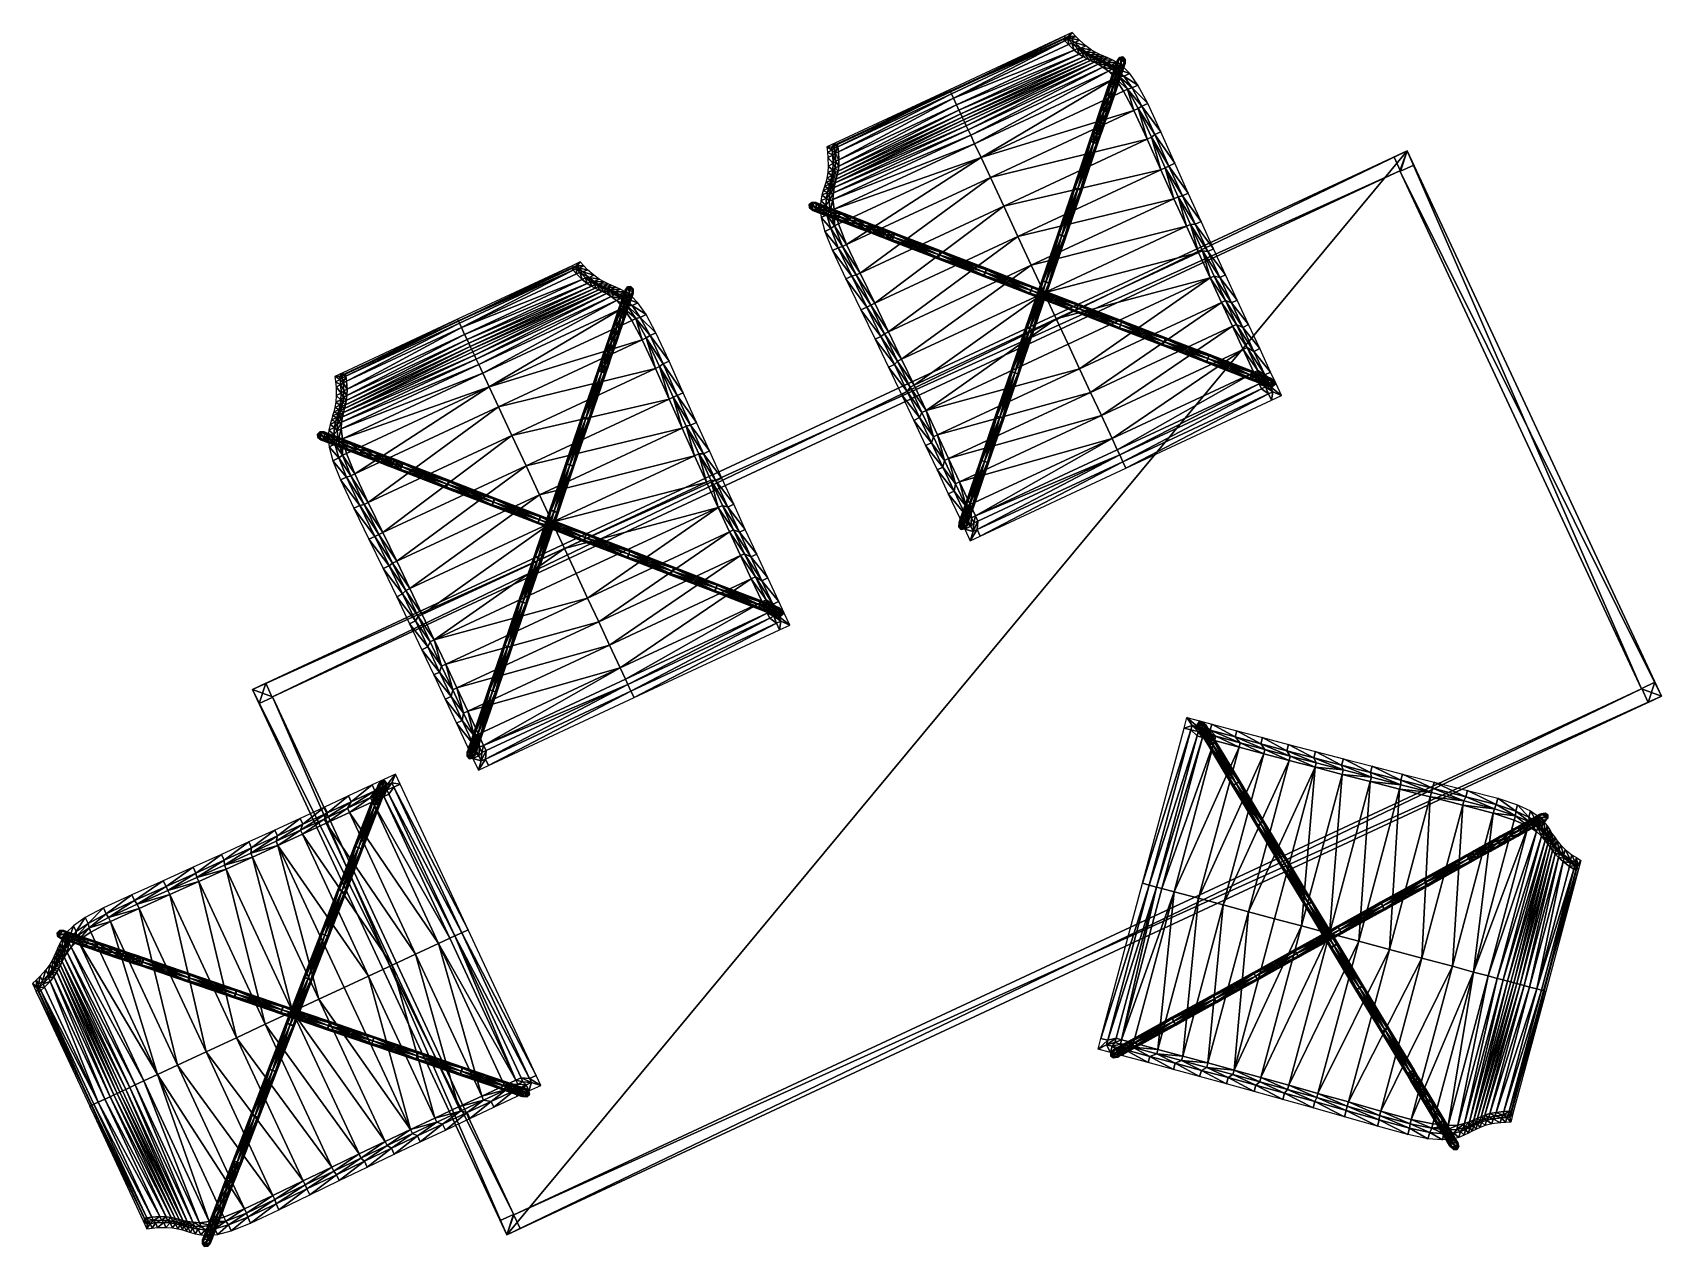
# Model space of a CAD drawing. Header units: centimetres. Extents: x -39 to 191, y -125 to 47.
import ezdxf

# ---------------------------------------------------------------- set-up
doc = ezdxf.new("R2010")
doc.units = ezdxf.units.CM
doc.layers.get('0').update_dxf_attribs({"color": 214})

msp = doc.modelspace()

# ---------------------------------------------------------------- meshes
at = {"color": 74}
mesh = msp.add_polyface(dxfattribs=at)
corners = [(92.12, 34.38, 67.32), (74.16, 26, 67.32), (74.01, 25.46, 63.42), (92.3, 33.98, 63.42), (94.6, 29.05, 46.1), (74.47, 19.66, 46.1), (75.62, 16.77, 44.79), (95.92, 26.23, 44.79), (77.53, 12.73, 44.95), (114.74, 38.44, 46.1), (113.54, 40.24, 48.6), (93.7, 30.98, 48.61), (112.59, 41.27, 51.99), (93.14, 32.19, 52), (111.83, 41.83, 55.76), (92.79, 32.95, 55.77), (111.17, 42.23, 59.57), (92.52, 33.53, 59.57), (110.6, 42.51, 63.42), (116.21, 35.7, 44.79), (97.81, 22.18, 44.95), (118.08, 31.64, 44.95), (99.81, 17.89, 45.49), (120.02, 27.31, 45.49), (73.86, 21.73, 48.6), (73.69, 23.12, 51.99), (73.74, 24.07, 55.76), (73.86, 24.83, 59.57), (90.25, 38.4, 90.45), (90.41, 38.05, 89.32), (106.46, 45.54, 89.32), (106.2, 45.83, 90.45), (90.7, 37.43, 87.3), (91.14, 36.48, 83.26), (107.75, 44.22, 83.26), (106.94, 45, 87.3), (91.48, 35.76, 79.23), (108.45, 43.67, 79.23), (91.73, 35.21, 75.23), (109.06, 43.29, 75.23), (91.94, 34.77, 71.26), (109.59, 43, 71.26), (110.08, 42.75, 67.32), (106.35, 46.17, 92.57), (90.14, 38.62, 92.57), (90.28, 38.33, 91.62), (106.58, 45.93, 91.62)]
mesh.append_faces([[corners[k] for k in face] for face in [(0, 1, 2, 0), (2, 3, 0, 2), (4, 5, 6, 4), (6, 7, 4, 6), (7, 6, 8, 7), (4, 9, 10, 4), (10, 11, 4, 10), (11, 10, 12, 11), (12, 13, 11, 12), (13, 12, 14, 13), (14, 15, 13, 14), (15, 14, 16, 15), (16, 17, 15, 16), (17, 16, 18, 17), (18, 3, 17, 18), (0, 3, 18, 0), (4, 7, 19, 4), (7, 20, 21, 7), (20, 22, 23, 20), (4, 11, 24, 4), (11, 13, 25, 11), (13, 15, 26, 13), (15, 17, 27, 15), (17, 3, 2, 17), (28, 29, 30, 28), (30, 31, 28, 30), (32, 33, 34, 32), (34, 35, 32, 34), (33, 36, 37, 33), (37, 34, 33, 37), (36, 38, 39, 36), (38, 40, 41, 38), (40, 0, 42, 40), (32, 35, 30, 32), (30, 29, 32, 30), (43, 44, 45, 43), (45, 46, 43, 45), (46, 45, 28, 46), (28, 31, 46, 28)]], dxfattribs={"vtx2": -1, "vtx3": -1, "color": 74})
mesh = msp.add_polyface(dxfattribs=at)
corners = [(106.93, 45.75, 89.32), (106.46, 45.54, 89.32), (106.94, 45, 87.3), (107.41, 45.22, 87.3), (107.75, 44.22, 83.26), (108.23, 44.45, 83.26), (108.45, 43.67, 79.23), (108.94, 43.9, 79.23), (109.06, 43.29, 75.23), (109.56, 43.52, 75.23), (106.66, 46.05, 90.45), (106.2, 45.83, 90.45), (111.95, 43.37, 67.67), (111.41, 43.6, 71.73), (110.68, 43.26, 71.73), (110.83, 43.88, 75.83), (110.11, 43.55, 75.83), (110.16, 44.26, 79.98), (109.46, 43.94, 79.98), (109.4, 44.82, 84.15), (108.71, 44.5, 84.15), (108.51, 45.61, 88.36), (107.84, 45.3, 88.36), (107.99, 46.15, 90.46), (107.33, 45.84, 90.46), (107.47, 46.7, 92.57), (107.05, 46.15, 91.62), (106.35, 46.17, 92.57), (106.58, 45.93, 91.62), (110.1, 43.23, 71.26)]
mesh.append_faces([[corners[k] for k in face] for face in [(0, 1, 2, 0), (2, 3, 0, 2), (3, 2, 4, 3), (4, 5, 3, 4), (5, 4, 6, 5), (6, 7, 5, 6), (7, 6, 8, 7), (8, 9, 7, 8), (10, 11, 1, 10), (1, 0, 10, 1), (12, 13, 14, 12), (13, 15, 16, 13), (16, 14, 13, 16), (15, 17, 18, 15), (18, 16, 15, 18), (17, 19, 20, 17), (20, 18, 17, 20), (19, 21, 22, 19), (22, 20, 19, 22), (21, 23, 24, 21), (24, 22, 21, 24), (23, 25, 26, 23), (26, 24, 23, 26), (25, 27, 28, 25), (28, 26, 25, 28), (14, 16, 9, 14), (9, 29, 14, 9), (16, 18, 7, 16), (7, 9, 16, 7), (18, 20, 5, 18), (5, 7, 18, 5), (20, 22, 3, 20), (3, 5, 20, 3), (22, 24, 0, 22), (0, 3, 22, 0), (24, 26, 10, 24), (10, 0, 24, 10), (26, 28, 11, 26), (11, 10, 26, 11)]], dxfattribs={"vtx2": -1, "vtx3": -1, "color": 74})
mesh = msp.add_polyface(dxfattribs=at)
corners = [(110.6, 43, 67.32), (110.08, 42.75, 67.32), (110.6, 42.51, 63.42), (111.12, 42.76, 63.42), (109.56, 43.52, 75.23), (109.06, 43.29, 75.23), (109.59, 43, 71.26), (110.1, 43.23, 71.26), (92.12, 34.38, 67.32), (108.45, 43.67, 79.23), (91.48, 35.76, 79.23), (91.73, 35.21, 75.23), (91.94, 34.77, 71.26), (111.83, 41.83, 55.76), (112.59, 41.27, 51.99), (113.15, 41.53, 51.99), (112.38, 42.09, 55.76), (111.71, 42.48, 59.57), (111.17, 42.23, 59.57), (111.75, 42.78, 63.67), (112.36, 42.49, 59.72), (113.13, 42.85, 59.72), (112.51, 43.13, 63.67), (111.95, 43.37, 67.67), (111.21, 43.02, 67.67), (110.68, 43.26, 71.73), (113.05, 42.1, 55.84), (111.68, 35.9, 30.59), (112.39, 37.97, 20.33), (112.72, 37.62, 20.3), (112.01, 35.54, 30.56), (111.69, 36.47, 30.66), (112.4, 38.55, 20.4), (112.03, 36.93, 30.73), (112.74, 39.01, 20.47), (110.98, 34.39, 41.08), (111.32, 34.86, 41.14), (111.8, 34.93, 41.17), (112.51, 37.01, 30.76), (112.13, 34.58, 41.14)]
mesh.append_faces([[corners[k] for k in face] for face in [(0, 1, 2, 0), (2, 3, 0, 2), (4, 5, 6, 4), (6, 7, 4, 6), (7, 6, 1, 7), (1, 0, 7, 1), (2, 1, 8, 2), (5, 9, 10, 5), (6, 5, 11, 6), (1, 6, 12, 1), (13, 14, 15, 13), (16, 17, 18, 16), (18, 13, 16, 18), (17, 3, 2, 17), (2, 18, 17, 2), (19, 20, 21, 19), (22, 23, 24, 22), (24, 19, 22, 24), (25, 24, 23, 25), (17, 16, 26, 17), (20, 19, 3, 20), (3, 17, 20, 3), (19, 24, 0, 19), (0, 3, 19, 0), (24, 25, 7, 24), (7, 0, 24, 7), (27, 28, 29, 27), (29, 30, 27, 29), (31, 32, 28, 31), (28, 27, 31, 28), (33, 34, 32, 33), (32, 31, 33, 32), (35, 31, 27, 35), (36, 33, 31, 36), (31, 35, 36, 31), (37, 38, 33, 37), (33, 36, 37, 33), (38, 37, 39, 38)]], dxfattribs={"vtx2": -1, "vtx3": -1, "color": 74})
mesh = msp.add_polyface(dxfattribs=at)
corners = [(114.12, 40.5, 48.6), (113.15, 41.53, 51.99), (112.59, 41.27, 51.99), (112.38, 42.09, 55.76), (111.83, 41.83, 55.76), (115.62, 40.93, 48.69), (114.65, 41.92, 52.03), (113.85, 41.54, 52.03), (114.8, 40.54, 48.7), (113.84, 42.47, 55.84), (113.05, 42.1, 55.84), (113.13, 42.85, 59.72), (112.36, 42.49, 59.72), (112.51, 43.13, 63.67), (111.75, 42.78, 63.67), (111.71, 42.48, 59.57), (113.73, 41.91, 1.16), (113.81, 42.13, 0.05), (114.14, 41.78, 0.02), (114.06, 41.55, 1.13), (113.74, 42.48, 1.23), (113.82, 42.71, 0.12), (114.09, 42.94, 1.3), (114.17, 43.17, 0.19), (114.56, 43.02, 1.33), (114.64, 43.25, 0.22), (114.89, 42.67, 1.3), (114.97, 42.89, 0.19), (114.88, 42.09, 1.23), (114.96, 42.32, 0.12), (114.54, 41.63, 1.16), (114.61, 41.86, 0.05), (113.22, 39.09, 20.49), (112.74, 39.01, 20.47), (113.55, 38.74, 20.47)]
mesh.append_faces([[corners[k] for k in face] for face in [(23, 31, 21, 23)]], dxfattribs={"vtx0": -1, "vtx1": -1, "vtx3": -1, "color": 74})
mesh.append_faces([[corners[k] for k in face] for face in [(23, 27, 29, 23), (23, 29, 31, 23), (31, 17, 21, 31)]], dxfattribs={"vtx0": -1, "vtx2": -1, "vtx3": -1, "color": 74})
mesh.append_faces([[corners[k] for k in face] for face in [(0, 1, 2, 0), (1, 3, 4, 1), (5, 6, 7, 5), (7, 8, 5, 7), (6, 9, 10, 6), (10, 7, 6, 10), (9, 11, 12, 9), (12, 10, 9, 12), (11, 13, 14, 11), (8, 7, 1, 8), (1, 0, 8, 1), (7, 10, 3, 7), (3, 1, 7, 3), (10, 12, 15, 10), (16, 17, 18, 16), (18, 19, 16, 18), (20, 21, 17, 20), (17, 16, 20, 17), (22, 23, 21, 22), (21, 20, 22, 21), (24, 25, 23, 24), (23, 22, 24, 23), (26, 27, 25, 26), (25, 24, 26, 25), (28, 29, 27, 28), (27, 26, 28, 27), (30, 31, 29, 30), (29, 28, 30, 29), (19, 18, 31, 19), (31, 30, 19, 31), (32, 24, 22, 32), (22, 33, 32, 22), (24, 32, 34, 24), (23, 25, 27, 23), (31, 18, 17, 31)]], dxfattribs={"vtx2": -1, "vtx3": -1, "color": 74})
mesh = msp.add_polyface(dxfattribs=at)
corners = [(115.32, 38.71, 46.1), (114.74, 38.44, 46.1), (116.21, 35.7, 44.79), (116.8, 35.97, 44.79), (114.12, 40.5, 48.6), (113.54, 40.24, 48.6), (112.59, 41.27, 51.99), (118.17, 36.69, 45.1), (116.78, 39.25, 46.32), (115.95, 38.87, 46.32), (117.33, 36.3, 45.1), (115.62, 40.93, 48.69), (114.8, 40.54, 48.7), (112.39, 37.97, 20.33), (113.73, 41.91, 1.16), (114.06, 41.55, 1.13), (112.72, 37.62, 20.3), (112.4, 38.55, 20.4), (113.74, 42.48, 1.23), (112.74, 39.01, 20.47), (114.09, 42.94, 1.3), (113.55, 38.74, 20.47), (114.89, 42.67, 1.3), (114.56, 43.02, 1.33), (113.54, 38.16, 20.4), (114.88, 42.09, 1.23), (113.19, 37.7, 20.33), (114.54, 41.63, 1.16), (112.51, 37.01, 30.76), (113.22, 39.09, 20.49), (112.03, 36.93, 30.73), (112.84, 36.66, 30.73), (112.83, 36.08, 30.66), (112.48, 35.62, 30.59), (112.01, 35.54, 30.56), (112.13, 34.58, 41.14), (112.11, 34, 41.08)]
mesh.append_faces([[corners[k] for k in face] for face in [(0, 1, 2, 0), (2, 3, 0, 2), (0, 4, 5, 0), (5, 1, 0, 5), (6, 5, 4, 6), (7, 8, 9, 7), (9, 10, 7, 9), (8, 11, 12, 8), (12, 9, 8, 12), (10, 9, 0, 10), (0, 3, 10, 0), (9, 12, 4, 9), (4, 0, 9, 4), (13, 14, 15, 13), (15, 16, 13, 15), (17, 18, 14, 17), (14, 13, 17, 14), (19, 20, 18, 19), (18, 17, 19, 18), (21, 22, 23, 21), (24, 25, 22, 24), (22, 21, 24, 22), (26, 27, 25, 26), (25, 24, 26, 25), (16, 15, 27, 16), (27, 26, 16, 27), (28, 29, 19, 28), (19, 30, 28, 19), (31, 21, 29, 31), (29, 28, 31, 29), (32, 24, 21, 32), (21, 31, 32, 21), (33, 26, 24, 33), (24, 32, 33, 24), (34, 16, 26, 34), (26, 33, 34, 26), (35, 31, 28, 35), (36, 32, 31, 36), (31, 35, 36, 31)]], dxfattribs={"vtx2": -1, "vtx3": -1, "color": 74})
mesh = msp.add_polyface(dxfattribs=at)
corners = [(90.41, 38.05, 89.32), (74.36, 30.56, 89.32), (74.46, 29.86, 87.3), (90.7, 37.43, 87.3), (74.53, 28.73, 83.26), (91.14, 36.48, 83.26), (74.5, 27.84, 79.23), (91.48, 35.76, 79.23), (74.41, 27.13, 75.23), (91.73, 35.21, 75.23), (74.29, 26.54, 71.26), (91.94, 34.77, 71.26), (74.16, 26, 67.32), (92.12, 34.38, 67.32), (73.86, 21.73, 48.6), (74.47, 19.66, 46.1), (94.6, 29.05, 46.1), (73.69, 23.12, 51.99), (93.7, 30.98, 48.61), (73.74, 24.07, 55.76), (93.14, 32.19, 52), (73.86, 24.83, 59.57), (92.79, 32.95, 55.77), (74.01, 25.46, 63.42), (92.52, 33.53, 59.57), (90.25, 38.4, 90.45), (74.3, 30.96, 90.45), (90.14, 38.62, 92.57), (73.94, 31.06, 92.57), (73.98, 30.73, 91.62), (90.28, 38.33, 91.62), (79.92, 19.15, 41.01), (79.98, 18.67, 40.98), (77.93, 19.47, 30.56), (79.47, 19.51, 41.08), (77.87, 19.94, 30.59), (78.89, 19.55, 41.14), (77.42, 20.31, 30.66), (79.82, 19.38, 41.92), (80.22, 19.04, 41.71), (79.3, 19.39, 42.13), (78.96, 19.07, 42.21), (78.53, 19.23, 41.17), (80.48, 19.12, 42.59), (80.77, 18.82, 42.27), (80.07, 19.09, 42.92), (79.77, 18.75, 43.05), (81.12, 18.69, 43.45)]
mesh.append_faces([[corners[k] for k in face] for face in [(0, 1, 2, 0), (2, 3, 0, 2), (3, 2, 4, 3), (4, 5, 3, 4), (5, 4, 6, 5), (6, 7, 5, 6), (7, 6, 8, 7), (8, 9, 7, 8), (9, 8, 10, 9), (10, 11, 9, 10), (11, 10, 12, 11), (12, 13, 11, 12), (14, 15, 16, 14), (17, 14, 18, 17), (19, 17, 20, 19), (21, 19, 22, 21), (23, 21, 24, 23), (25, 26, 1, 25), (1, 0, 25, 1), (27, 28, 29, 27), (29, 30, 27, 29), (30, 29, 26, 30), (26, 25, 30, 26), (31, 32, 33, 31), (34, 31, 35, 34), (36, 34, 37, 36), (38, 39, 31, 38), (31, 34, 38, 31), (40, 38, 34, 40), (34, 36, 40, 34), (41, 40, 36, 41), (36, 42, 41, 36), (43, 44, 39, 43), (39, 38, 43, 39), (45, 43, 38, 45), (38, 40, 45, 38), (46, 45, 40, 46), (40, 41, 46, 40), (43, 45, 47, 43)]], dxfattribs={"vtx2": -1, "vtx3": -1, "color": 74})
mesh = msp.add_polyface(dxfattribs=at)
corners = [(116.21, 35.7, 44.79), (114.74, 38.44, 46.1), (94.6, 29.05, 46.1), (110.86, 33.51, 41.71), (110.97, 33.81, 41.01), (111.29, 33.46, 40.98), (110.85, 34.03, 41.92), (110.98, 34.39, 41.08), (111.18, 34.44, 42.13), (110.67, 32.95, 42.27), (111.2, 33.18, 41.62), (111.02, 32.67, 42.14), (110.62, 33.36, 42.59), (110.91, 33.66, 42.92), (110.41, 32.19, 42.66), (110.78, 31.97, 42.49), (110.31, 32.45, 43.05), (110.55, 32.6, 43.45), (110.98, 32.54, 43.62), (111.47, 32.68, 42.27), (110.1, 31.3, 42.82), (110.5, 31.15, 42.64), (109.94, 31.38, 43.24), (110.12, 31.34, 43.67), (110.52, 31.21, 43.85), (110.92, 31.07, 43.67), (111.21, 31.92, 42.66), (110.91, 31.02, 42.82), (107.85, 24.72, 43.39), (108.25, 24.58, 43.21), (107.7, 24.8, 43.81), (107.87, 24.76, 44.24), (108.27, 24.63, 44.42), (108.67, 24.49, 44.24)]
mesh.append_faces([[corners[k] for k in face] for face in [(0, 1, 2, 0), (3, 4, 5, 3), (6, 7, 4, 6), (4, 3, 6, 4), (7, 6, 8, 7), (9, 3, 10, 9), (10, 11, 9, 10), (12, 6, 3, 12), (3, 9, 12, 3), (13, 8, 6, 13), (6, 12, 13, 6), (14, 9, 11, 14), (11, 15, 14, 11), (16, 12, 9, 16), (9, 14, 16, 9), (17, 13, 12, 17), (12, 16, 17, 12), (13, 17, 18, 13), (15, 11, 19, 15), (20, 14, 15, 20), (15, 21, 20, 15), (22, 16, 14, 22), (14, 20, 22, 14), (23, 17, 16, 23), (16, 22, 23, 16), (24, 18, 17, 24), (17, 23, 24, 17), (18, 24, 25, 18), (21, 15, 26, 21), (26, 27, 21, 26), (28, 20, 21, 28), (21, 29, 28, 21), (30, 22, 20, 30), (20, 28, 30, 20), (31, 23, 22, 31), (22, 30, 31, 22), (32, 24, 23, 32), (23, 31, 32, 23), (24, 32, 33, 24)]], dxfattribs={"vtx2": -1, "vtx3": -1, "color": 74})
mesh = msp.add_polyface(dxfattribs=at)
corners = [(125.91, 15.88, 46.5), (125.33, 15.61, 46.5), (126.97, 12.03, 46.68), (118.67, 31.91, 44.95), (118.08, 31.64, 44.95), (120.02, 27.31, 45.49), (120.6, 27.58, 45.49), (121.86, 23.23, 45.92), (122.44, 23.5, 45.92), (123.63, 19.33, 46.25), (124.21, 19.6, 46.25), (116.21, 35.7, 44.79), (95.92, 26.23, 44.79), (97.81, 22.18, 44.95), (99.81, 17.89, 45.49), (101.7, 13.83, 45.92), (103.51, 9.95, 46.26), (127.46, 16.16, 46.87), (125.71, 20, 46.61), (124.88, 19.61, 46.62), (126.63, 15.77, 46.87), (123.89, 24.02, 46.27), (123.06, 23.63, 46.27), (122, 28.24, 45.83), (121.16, 27.85, 45.83), (120.02, 32.68, 45.27), (119.18, 32.29, 45.27), (111.45, 32.06, 43.05), (111.76, 32.97, 42.59), (111.72, 33.38, 42.92), (111.21, 31.92, 42.66), (111.47, 32.68, 42.27), (110.78, 31.97, 42.49), (110.92, 31.07, 43.67), (111.35, 32.32, 43.45), (110.98, 32.54, 43.62), (111.08, 30.99, 43.24), (110.91, 31.02, 42.82)]
mesh.append_faces([[corners[k] for k in face] for face in [(0, 1, 2, 0), (3, 4, 5, 3), (5, 6, 3, 5), (6, 5, 7, 6), (7, 8, 6, 7), (8, 7, 9, 8), (9, 10, 8, 9), (10, 9, 1, 10), (1, 0, 10, 1), (4, 11, 12, 4), (5, 4, 13, 5), (7, 5, 14, 7), (9, 7, 15, 9), (1, 9, 16, 1), (17, 18, 19, 17), (19, 20, 17, 19), (18, 21, 22, 18), (22, 19, 18, 22), (21, 23, 24, 21), (24, 22, 21, 24), (23, 25, 26, 23), (26, 24, 23, 26), (20, 19, 10, 20), (10, 0, 20, 10), (19, 22, 8, 19), (8, 10, 19, 8), (22, 24, 6, 22), (6, 8, 22, 6), (24, 26, 3, 24), (3, 6, 24, 3), (27, 28, 29, 27), (30, 31, 28, 30), (28, 27, 30, 28), (31, 30, 32, 31), (33, 34, 35, 33), (36, 27, 34, 36), (34, 33, 36, 34), (37, 30, 27, 37), (27, 36, 37, 27)]], dxfattribs={"vtx2": -1, "vtx3": -1, "color": 74})
mesh = msp.add_polyface(dxfattribs=at)
corners = [(116.8, 35.97, 44.79), (116.21, 35.7, 44.79), (118.08, 31.64, 44.95), (118.67, 31.91, 44.95), (120.02, 32.68, 45.27), (118.17, 36.69, 45.1), (117.33, 36.3, 45.1), (119.18, 32.29, 45.27), (110.97, 33.81, 41.01), (111.68, 35.9, 30.59), (112.01, 35.54, 30.56), (111.29, 33.46, 40.98), (110.98, 34.39, 41.08), (111.77, 33.54, 41.01), (112.48, 35.62, 30.59), (112.83, 36.08, 30.66), (112.11, 34, 41.08), (111.2, 33.18, 41.62), (110.86, 33.51, 41.71), (111.18, 34.44, 42.13), (111.32, 34.86, 41.14), (111.65, 34.5, 42.21), (111.8, 34.93, 41.17), (111.98, 34.17, 42.13), (112.13, 34.58, 41.14), (111.99, 33.64, 41.92), (111.66, 33.23, 41.71), (111.36, 33.67, 43.05), (110.91, 33.66, 42.92), (111.72, 33.38, 42.92), (111.76, 32.97, 42.59), (111.47, 32.68, 42.27), (111.02, 32.67, 42.14), (110.98, 32.54, 43.62), (111.35, 32.32, 43.45), (111.45, 32.06, 43.05)]
mesh.append_faces([[corners[k] for k in face] for face in [(0, 1, 2, 0), (2, 3, 0, 2), (4, 5, 6, 4), (6, 7, 4, 6), (7, 6, 0, 7), (0, 3, 7, 0), (8, 9, 10, 8), (10, 11, 8, 10), (9, 8, 12, 9), (13, 14, 15, 13), (15, 16, 13, 15), (11, 10, 14, 11), (14, 13, 11, 14), (11, 17, 18, 11), (19, 20, 12, 19), (21, 22, 20, 21), (20, 19, 21, 20), (23, 24, 22, 23), (22, 21, 23, 22), (25, 16, 24, 25), (24, 23, 25, 24), (26, 13, 16, 26), (16, 25, 26, 16), (17, 11, 13, 17), (13, 26, 17, 13), (27, 21, 19, 27), (19, 28, 27, 19), (29, 23, 21, 29), (21, 27, 29, 21), (30, 25, 23, 30), (23, 29, 30, 23), (31, 26, 25, 31), (25, 30, 31, 25), (32, 17, 26, 32), (26, 31, 32, 26), (33, 27, 28, 33), (34, 29, 27, 34), (27, 33, 34, 27), (29, 34, 35, 29)]], dxfattribs={"vtx2": -1, "vtx3": -1, "color": 74})
at = {"color": 236}
mesh = msp.add_polyface(dxfattribs=at)
corners = [(154.8, 29.98, 73.37), (190.73, -47.06, 73.37), (-8.33, -46.09, 73.37), (27.59, -123.13, 73.37), (154.8, 29.98, 74.37), (190.73, -47.06, 74.37), (-8.33, -46.09, 74.37), (27.59, -123.13, 74.37), (189.8, -45.07, -0.07), (190.73, -47.05, -0.07), (187.94, -45.94, -0.07), (188.87, -47.92, -0.07), (189.8, -45.07, 68.88), (190.73, -47.05, 68.88), (187.94, -45.94, 68.88), (188.87, -47.92, 68.88), (154.81, 29.98, -0.07), (155.74, 27.99, -0.07), (152.95, 29.11, -0.07), (153.87, 27.12, -0.07), (154.81, 29.98, 68.88), (155.74, 27.99, 68.88), (152.95, 29.11, 68.88), (153.87, 27.12, 68.88), (28.54, -120.27, -0.07), (29.47, -122.25, -0.07), (26.68, -121.13, -0.07), (27.6, -123.12, -0.07), (28.54, -120.27, 68.88), (29.47, -122.25, 68.88), (26.68, -121.13, 68.88), (27.6, -123.12, 68.88), (-6.45, -45.22, -0.07), (-5.53, -47.21, -0.07), (-8.32, -46.09, -0.07), (-7.39, -48.08, -0.07), (-6.45, -45.22, 68.88), (-5.53, -47.21, 68.88), (-8.32, -46.09, 68.88), (-7.39, -48.08, 68.88), (154.8, 29.98, 68.88), (190.73, -47.06, 68.88), (-8.33, -46.09, 68.88), (27.59, -123.13, 68.88), (154.8, 29.98, 73.32), (190.73, -47.06, 73.32), (-8.33, -46.09, 73.32), (27.59, -123.13, 73.32), (153.78, 27.16, 68.88), (187.91, -46.03, 68.88), (-5.51, -47.12, 68.88), (28.62, -120.31, 68.88), (153.78, 27.16, 73.32), (187.91, -46.03, 73.32), (-5.51, -47.12, 73.32), (28.62, -120.31, 73.32)]
mesh.append_faces([[corners[k] for k in face] for face in [(0, 2, 3, 0), (3, 1, 0, 3), (4, 5, 7, 4), (7, 6, 4, 7), (0, 1, 5, 0), (5, 4, 0, 5), (1, 3, 7, 1), (7, 5, 1, 7), (3, 2, 6, 3), (6, 7, 3, 6), (2, 0, 4, 2), (4, 6, 2, 4), (8, 10, 11, 8), (11, 9, 8, 11), (12, 13, 15, 12), (15, 14, 12, 15), (8, 9, 13, 8), (13, 12, 8, 13), (9, 11, 15, 9), (15, 13, 9, 15), (11, 10, 14, 11), (14, 15, 11, 14), (10, 8, 12, 10), (12, 14, 10, 12), (16, 18, 19, 16), (19, 17, 16, 19), (20, 21, 23, 20), (23, 22, 20, 23), (16, 17, 21, 16), (21, 20, 16, 21), (17, 19, 23, 17), (23, 21, 17, 23), (19, 18, 22, 19), (22, 23, 19, 22), (18, 16, 20, 18), (20, 22, 18, 20), (24, 26, 27, 24), (27, 25, 24, 27), (28, 29, 31, 28), (31, 30, 28, 31), (24, 25, 29, 24), (29, 28, 24, 29), (25, 27, 31, 25), (31, 29, 25, 31), (27, 26, 30, 27), (30, 31, 27, 30), (26, 24, 28, 26), (28, 30, 26, 28), (32, 34, 35, 32), (35, 33, 32, 35), (36, 37, 39, 36), (39, 38, 36, 39), (32, 33, 37, 32), (37, 36, 32, 37), (33, 35, 39, 33), (39, 37, 33, 39), (35, 34, 38, 35), (38, 39, 35, 38), (34, 32, 36, 34), (36, 38, 34, 36), (45, 44, 40, 45), (40, 41, 45, 40), (47, 45, 41, 47), (41, 43, 47, 41), (46, 47, 43, 46), (43, 42, 46, 43), (44, 46, 42, 44), (42, 40, 44, 42), (48, 52, 53, 48), (53, 49, 48, 53), (49, 53, 55, 49), (55, 51, 49, 55), (51, 55, 54, 51), (54, 50, 51, 54), (50, 54, 52, 50), (52, 48, 50, 52), (48, 49, 41, 48), (41, 40, 48, 41), (53, 52, 44, 53), (44, 45, 53, 44), (49, 51, 43, 49), (43, 41, 49, 43), (55, 53, 45, 55), (45, 47, 55, 45), (51, 50, 42, 51), (42, 43, 51, 42), (54, 55, 47, 54), (47, 46, 54, 47), (50, 48, 40, 50), (40, 42, 50, 40), (52, 54, 46, 52), (46, 44, 52, 46)]], dxfattribs={"vtx2": -1, "vtx3": -1, "color": 236})
at = {"color": 74}
mesh = msp.add_polyface(dxfattribs=at)
corners = [(73.84, 30.74, 90.45), (73.89, 30.35, 89.32), (74.36, 30.56, 89.32), (74.3, 30.96, 90.45), (73.99, 29.64, 87.3), (74.05, 28.51, 83.26), (74.53, 28.73, 83.26), (74.46, 29.86, 87.3), (74.01, 27.61, 79.23), (74.5, 27.84, 79.23), (73.91, 26.89, 75.23), (74.41, 27.13, 75.23), (73.78, 26.3, 71.26), (74.29, 26.54, 71.26), (74.16, 26, 67.32), (73.94, 31.06, 92.57), (72.82, 30.54, 92.57), (73.51, 30.51, 91.62), (73.98, 30.73, 91.62), (72.9, 29.79, 90.46), (73.56, 30.1, 90.46), (72.98, 29.04, 88.36), (73.65, 29.36, 88.36), (73.02, 27.85, 84.15), (73.71, 28.18, 84.15), (72.95, 26.91, 79.98), (73.65, 27.24, 79.98), (72.82, 26.15, 75.83), (73.53, 26.49, 75.83), (73.39, 25.87, 71.73)]
mesh.append_faces([[corners[k] for k in face] for face in [(0, 1, 2, 0), (2, 3, 0, 2), (4, 5, 6, 4), (6, 7, 4, 6), (5, 8, 9, 5), (9, 6, 5, 9), (8, 10, 11, 8), (11, 9, 8, 11), (10, 12, 13, 10), (13, 11, 10, 13), (14, 13, 12, 14), (4, 7, 2, 4), (2, 1, 4, 2), (15, 16, 17, 15), (17, 18, 15, 17), (16, 19, 20, 16), (20, 17, 16, 20), (19, 21, 22, 19), (22, 20, 19, 22), (21, 23, 24, 21), (24, 22, 21, 24), (23, 25, 26, 23), (26, 24, 23, 26), (25, 27, 28, 25), (28, 26, 25, 28), (18, 17, 0, 18), (0, 3, 18, 0), (17, 20, 1, 17), (1, 0, 17, 1), (20, 22, 4, 20), (4, 1, 20, 4), (22, 24, 5, 22), (5, 4, 22, 5), (24, 26, 8, 24), (8, 5, 24, 8), (26, 28, 10, 26), (10, 8, 26, 10), (28, 29, 12, 28), (12, 10, 28, 12)]], dxfattribs={"vtx2": -1, "vtx3": -1, "color": 74})
mesh = msp.add_polyface(dxfattribs=at)
corners = [(99.81, 17.89, 45.49), (101.7, 13.83, 45.92), (121.86, 23.23, 45.92), (108.67, 24.49, 44.24), (110.92, 31.07, 43.67), (110.52, 31.21, 43.85), (108.83, 24.41, 43.81), (111.08, 30.99, 43.24), (108.66, 24.45, 43.39), (110.91, 31.02, 42.82), (108.25, 24.58, 43.21), (110.5, 31.15, 42.64), (105.61, 18.15, 43.85), (107.85, 24.72, 43.39), (106, 18, 43.67), (105.45, 18.22, 44.27), (107.7, 24.8, 43.81), (105.62, 18.19, 44.7), (107.87, 24.76, 44.24), (106.02, 18.06, 44.87), (108.27, 24.63, 44.42), (106.42, 17.91, 44.7), (106.58, 17.83, 44.27), (106.41, 17.87, 43.85), (103.36, 11.57, 44.25), (103.76, 11.43, 44.07), (103.2, 11.65, 44.67), (103.37, 11.61, 45.1), (103.77, 11.48, 45.27), (104.17, 11.34, 45.1), (104.33, 11.26, 44.67), (104.16, 11.3, 44.25)]
mesh.append_faces([[corners[k] for k in face] for face in [(0, 1, 2, 0), (3, 4, 5, 3), (6, 7, 4, 6), (4, 3, 6, 4), (8, 9, 7, 8), (7, 6, 8, 7), (10, 11, 9, 10), (9, 8, 10, 9), (12, 13, 10, 12), (10, 14, 12, 10), (15, 16, 13, 15), (13, 12, 15, 13), (17, 18, 16, 17), (16, 15, 17, 16), (19, 20, 18, 19), (18, 17, 19, 18), (21, 3, 20, 21), (20, 19, 21, 20), (22, 6, 3, 22), (3, 21, 22, 3), (23, 8, 6, 23), (6, 22, 23, 6), (14, 10, 8, 14), (8, 23, 14, 8), (24, 12, 14, 24), (14, 25, 24, 14), (12, 24, 26, 12), (27, 17, 15, 27), (28, 19, 17, 28), (17, 27, 28, 17), (29, 21, 19, 29), (19, 28, 29, 19), (30, 22, 21, 30), (21, 29, 30, 21), (31, 23, 22, 31), (22, 30, 31, 22), (25, 14, 23, 25), (23, 31, 25, 23)]], dxfattribs={"vtx2": -1, "vtx3": -1, "color": 74})
mesh = msp.add_polyface(dxfattribs=at)
corners = [(73.69, 23.12, 51.99), (73.13, 22.86, 51.99), (73.29, 21.47, 48.6), (73.74, 24.07, 55.76), (73.19, 23.82, 55.76), (73.86, 24.83, 59.57), (73.33, 24.58, 59.57), (74.01, 25.46, 63.42), (73.49, 25.21, 63.42), (73.64, 25.76, 67.32), (74.16, 26, 67.32), (73.78, 26.3, 71.26), (72.82, 26.15, 75.83), (72.66, 25.53, 71.73), (73.39, 25.87, 71.73), (73.53, 26.49, 75.83), (72.49, 24.96, 67.67), (73.23, 25.31, 67.67), (72.31, 24.39, 63.67), (73.07, 24.74, 63.67), (72.12, 23.73, 59.72), (72.89, 24.09, 59.72), (71.96, 22.94, 55.84), (72.75, 23.31, 55.84), (71.86, 21.96, 52.03), (72.67, 22.34, 52.03), (71.49, 22.59, 1.23), (71.94, 22.23, 1.16), (71.72, 22.32, 0.05), (71.27, 22.68, 0.12), (70.92, 22.63, 1.3), (70.69, 22.71, 0.19), (70.55, 22.31, 1.33), (70.33, 22.4, 0.22), (70.39, 21.92, 0.19)]
mesh.append_faces([[corners[k] for k in face] for face in [(31, 34, 33, 31)]], dxfattribs={"vtx0": -1, "vtx3": -1, "color": 74})
mesh.append_faces([[corners[k] for k in face] for face in [(0, 1, 2, 0), (1, 0, 3, 1), (3, 4, 1, 3), (4, 3, 5, 4), (5, 6, 4, 5), (6, 5, 7, 6), (7, 8, 6, 7), (9, 8, 7, 9), (7, 10, 9, 7), (11, 9, 10, 11), (12, 13, 14, 12), (14, 15, 12, 14), (13, 16, 17, 13), (17, 14, 13, 17), (16, 18, 19, 16), (19, 17, 16, 19), (18, 20, 21, 18), (21, 19, 18, 21), (20, 22, 23, 20), (23, 21, 20, 23), (22, 24, 25, 22), (25, 23, 22, 25), (14, 17, 9, 14), (9, 11, 14, 9), (17, 19, 8, 17), (8, 9, 17, 8), (19, 21, 6, 19), (6, 8, 19, 6), (21, 23, 4, 21), (4, 6, 21, 4), (23, 25, 1, 23), (1, 4, 23, 1), (26, 27, 28, 26), (28, 29, 26, 28), (30, 26, 29, 30), (29, 31, 30, 29), (32, 30, 31, 32), (31, 33, 32, 31)]], dxfattribs={"vtx2": -1, "vtx3": -1, "color": 74})
mesh = msp.add_polyface(dxfattribs=at)
corners = [(77.53, 12.73, 44.95), (97.81, 22.18, 44.95), (95.92, 26.23, 44.79), (79.6, 8.46, 45.49), (81.52, 18.53, 42.66), (81.45, 18.11, 42.49), (80.76, 18.37, 42.14), (82.4, 18.19, 42.82), (82.26, 17.79, 42.64), (82.44, 18.37, 43.24), (81.38, 18.78, 43.05), (82.36, 18.21, 43.67), (81.12, 18.69, 43.45), (82.19, 17.82, 43.85), (80.88, 18.32, 43.62), (82.05, 17.42, 43.67), (82.01, 17.24, 43.24), (80.81, 17.9, 43.45), (82.1, 17.4, 42.82), (80.95, 17.65, 43.05), (81.21, 17.74, 42.66), (88.88, 15.69, 43.39), (88.74, 15.29, 43.21), (88.93, 15.86, 43.81), (88.84, 15.71, 44.24), (88.68, 15.31, 44.42), (88.54, 14.91, 44.24), (88.49, 14.74, 43.81), (88.58, 14.9, 43.39), (95.37, 13.19, 43.85), (95.41, 13.36, 44.27), (95.33, 13.2, 44.7), (95.16, 12.81, 44.87), (103.2, 11.65, 44.67), (105.45, 18.22, 44.27), (105.61, 18.15, 43.85), (103.37, 11.61, 45.1)]
mesh.append_faces([[corners[k] for k in face] for face in [(0, 1, 2, 0), (1, 0, 3, 1), (4, 5, 6, 4), (7, 8, 5, 7), (5, 4, 7, 5), (9, 7, 4, 9), (4, 10, 9, 4), (11, 9, 10, 11), (10, 12, 11, 10), (13, 11, 12, 13), (12, 14, 13, 12), (15, 13, 14, 15), (16, 15, 17, 16), (18, 16, 19, 18), (19, 20, 18, 19), (8, 18, 20, 8), (20, 5, 8, 20), (21, 22, 8, 21), (8, 7, 21, 8), (23, 21, 7, 23), (7, 9, 23, 7), (24, 23, 9, 24), (9, 11, 24, 9), (25, 24, 11, 25), (11, 13, 25, 11), (26, 25, 13, 26), (13, 15, 26, 13), (27, 26, 15, 27), (15, 16, 27, 15), (28, 27, 16, 28), (16, 18, 28, 16), (22, 28, 18, 22), (18, 8, 22, 18), (22, 21, 29, 22), (21, 23, 30, 21), (23, 24, 31, 23), (24, 25, 32, 24), (33, 34, 35, 33), (34, 33, 36, 34)]], dxfattribs={"vtx2": -1, "vtx3": -1, "color": 74})
mesh = msp.add_polyface(dxfattribs=at)
corners = [(73.86, 21.73, 48.6), (73.29, 21.47, 48.6), (73.89, 19.39, 46.1), (73.69, 23.12, 51.99), (71.86, 21.96, 52.03), (72, 20.58, 48.69), (72.82, 20.97, 48.7), (72.67, 22.34, 52.03), (72.53, 18.62, 46.32), (73.37, 19.01, 46.32), (73.6, 15.91, 45.1), (74.44, 16.3, 45.1), (73.13, 22.86, 51.99), (71.94, 22.23, 1.16), (72, 21.75, 1.13), (71.78, 21.84, 0.02), (71.72, 22.32, 0.05), (70.61, 21.83, 1.3), (70.55, 22.31, 1.33), (70.33, 22.4, 0.22), (70.39, 21.92, 0.19), (71.06, 21.47, 1.23), (70.84, 21.56, 0.12), (71.64, 21.44, 1.16), (71.41, 21.53, 0.05), (75.82, 20.74, 20.33), (71.49, 22.59, 1.23), (75.37, 21.1, 20.4), (70.92, 22.63, 1.3), (74.79, 21.13, 20.47), (74.43, 20.82, 20.49), (74.49, 20.34, 20.47), (74.94, 19.98, 20.4), (75.51, 19.94, 20.33), (75.88, 20.26, 20.3), (71.27, 22.68, 0.12), (70.69, 22.71, 0.19)]
mesh.append_faces([[corners[k] for k in face] for face in [(36, 24, 22, 36), (36, 22, 20, 36)]], dxfattribs={"vtx0": -1, "vtx2": -1, "vtx3": -1, "color": 74})
mesh.append_faces([[corners[k] for k in face] for face in [(35, 16, 24, 35), (36, 35, 24, 36)]], dxfattribs={"vtx1": -1, "vtx2": -1, "vtx3": -1, "color": 74})
mesh.append_faces([[corners[k] for k in face] for face in [(0, 1, 2, 0), (1, 0, 3, 1), (4, 5, 6, 4), (6, 7, 4, 6), (5, 8, 9, 5), (9, 6, 5, 9), (8, 10, 11, 8), (11, 9, 8, 11), (7, 6, 1, 7), (1, 12, 7, 1), (6, 9, 2, 6), (2, 1, 6, 2), (13, 14, 15, 13), (15, 16, 13, 15), (17, 18, 19, 17), (19, 20, 17, 19), (21, 17, 20, 21), (20, 22, 21, 20), (23, 21, 22, 23), (22, 24, 23, 22), (14, 23, 24, 14), (24, 15, 14, 24), (14, 13, 25, 14), (13, 26, 27, 13), (26, 28, 29, 26), (30, 29, 28, 30), (28, 18, 30, 28), (31, 30, 18, 31), (18, 17, 31, 18), (32, 31, 17, 32), (17, 21, 32, 17), (21, 23, 33, 21), (23, 14, 34, 23), (16, 15, 24, 16)]], dxfattribs={"vtx2": -1, "vtx3": -1, "color": 74})
mesh = msp.add_polyface(dxfattribs=at)
corners = [(73.89, 19.39, 46.1), (74.47, 19.66, 46.1), (73.86, 21.73, 48.6), (75.04, 16.5, 44.79), (75.62, 16.77, 44.79), (76.95, 12.46, 44.95), (77.53, 12.73, 44.95), (73.37, 19.01, 46.32), (74.44, 16.3, 45.1), (75.82, 20.74, 20.33), (75.88, 20.26, 20.3), (72, 21.75, 1.13), (75.37, 21.1, 20.4), (71.94, 22.23, 1.16), (74.79, 21.13, 20.47), (71.49, 22.59, 1.23), (75.51, 19.94, 20.33), (74.94, 19.98, 20.4), (71.06, 21.47, 1.23), (71.64, 21.44, 1.16), (77.87, 19.94, 30.59), (77.93, 19.47, 30.56), (77.42, 20.31, 30.66), (76.84, 20.34, 30.73), (76.48, 20.02, 30.76), (74.43, 20.82, 20.49), (76.54, 19.55, 30.73), (74.49, 20.34, 20.47), (76.99, 19.18, 30.66), (77.56, 19.15, 30.59), (79.92, 19.15, 41.01), (79.47, 19.51, 41.08), (78.89, 19.55, 41.14), (78.53, 19.23, 41.17), (78.59, 18.76, 41.14), (79.04, 18.39, 41.08), (79.61, 18.36, 41.01), (79.98, 18.67, 40.98)]
mesh.append_faces([[corners[k] for k in face] for face in [(0, 1, 2, 0), (0, 3, 4, 0), (4, 1, 0, 4), (3, 5, 6, 3), (6, 4, 3, 6), (7, 8, 3, 7), (3, 0, 7, 3), (9, 10, 11, 9), (12, 9, 13, 12), (14, 12, 15, 14), (16, 17, 18, 16), (10, 16, 19, 10), (20, 21, 10, 20), (10, 9, 20, 10), (22, 20, 9, 22), (9, 12, 22, 9), (23, 22, 12, 23), (12, 14, 23, 12), (24, 23, 14, 24), (14, 25, 24, 14), (26, 24, 25, 26), (25, 27, 26, 25), (28, 26, 27, 28), (27, 17, 28, 27), (29, 28, 17, 29), (17, 16, 29, 17), (21, 29, 16, 21), (16, 10, 21, 16), (21, 20, 30, 21), (20, 22, 31, 20), (22, 23, 32, 22), (33, 32, 23, 33), (23, 24, 33, 23), (34, 33, 24, 34), (24, 26, 34, 24), (35, 34, 26, 35), (26, 28, 35, 26), (28, 29, 36, 28), (29, 21, 37, 29)]], dxfattribs={"vtx2": -1, "vtx3": -1, "color": 74})
mesh = msp.add_polyface(dxfattribs=at)
corners = [(79.6, 8.46, 45.49), (99.81, 17.89, 45.49), (97.81, 22.18, 44.95), (81.55, 4.43, 45.92), (101.7, 13.83, 45.92), (83.39, 0.57, 46.25), (103.51, 9.95, 46.26), (76.95, 12.46, 44.95), (79.02, 8.19, 45.49), (77.53, 12.73, 44.95), (80.97, 4.15, 45.92), (82.81, 0.3, 46.25), (84.57, -3.39, 46.5), (85.15, -3.12, 46.5), (73.6, 15.91, 45.1), (75.49, 11.91, 45.27), (76.33, 12.31, 45.27), (74.44, 16.3, 45.1), (77.62, 7.54, 45.83), (78.46, 7.93, 45.83), (79.63, 3.38, 46.27), (80.47, 3.77, 46.27), (81.54, -0.59, 46.61), (82.37, -0.21, 46.62), (83.36, -4.41, 46.87), (84.19, -4.02, 46.87), (75.04, 16.5, 44.79), (88.68, 15.31, 44.42), (88.54, 14.91, 44.24), (95.02, 12.41, 44.7), (94.98, 12.24, 44.27), (88.49, 14.74, 43.81), (95.06, 12.39, 43.85), (88.58, 14.9, 43.39), (88.74, 15.29, 43.21), (95.22, 12.79, 43.67)]
mesh.append_faces([[corners[k] for k in face] for face in [(0, 1, 2, 0), (1, 0, 3, 1), (3, 4, 1, 3), (4, 3, 5, 4), (5, 6, 4, 5), (7, 8, 0, 7), (0, 9, 7, 0), (8, 10, 3, 8), (3, 0, 8, 3), (10, 11, 5, 10), (5, 3, 10, 5), (11, 12, 13, 11), (13, 5, 11, 13), (14, 15, 16, 14), (16, 17, 14, 16), (15, 18, 19, 15), (19, 16, 15, 19), (18, 20, 21, 18), (21, 19, 18, 21), (20, 22, 23, 20), (23, 21, 20, 23), (22, 24, 25, 22), (25, 23, 22, 25), (17, 16, 7, 17), (7, 26, 17, 7), (16, 19, 8, 16), (8, 7, 16, 8), (19, 21, 10, 19), (10, 8, 19, 10), (21, 23, 11, 21), (11, 10, 21, 11), (23, 25, 12, 23), (12, 11, 23, 12), (27, 28, 29, 27), (30, 29, 28, 30), (28, 31, 30, 28), (32, 30, 31, 32), (31, 33, 32, 31), (33, 34, 35, 33)]], dxfattribs={"vtx2": -1, "vtx3": -1, "color": 74})
mesh = msp.add_polyface(dxfattribs=at)
corners = [(79.61, 18.36, 41.01), (79.04, 18.39, 41.08), (76.99, 19.18, 30.66), (79.98, 18.67, 40.98), (77.56, 19.15, 30.59), (80.22, 19.04, 41.71), (80.26, 18.57, 41.62), (79.92, 19.15, 41.01), (78.99, 18.6, 42.13), (78.96, 19.07, 42.21), (78.53, 19.23, 41.17), (78.59, 18.76, 41.14), (79.39, 18.26, 41.92), (79.91, 18.24, 41.71), (80.77, 18.82, 42.27), (80.76, 18.37, 42.14), (79.77, 18.3, 42.92), (79.77, 18.75, 43.05), (80.05, 18, 42.59), (80.46, 18.03, 42.27), (81.52, 18.53, 42.66), (81.38, 18.78, 43.05), (80.48, 19.12, 42.59), (81.12, 18.69, 43.45), (80.88, 18.32, 43.62), (80.07, 19.09, 42.92), (80.81, 17.9, 43.45), (80.95, 17.65, 43.05), (81.21, 17.74, 42.66), (81.45, 18.11, 42.49), (82.05, 17.42, 43.67), (82.01, 17.24, 43.24)]
mesh.append_faces([[corners[k] for k in face] for face in [(0, 1, 2, 0), (3, 0, 4, 3), (5, 6, 3, 5), (3, 7, 5, 3), (8, 9, 10, 8), (10, 11, 8, 10), (12, 8, 11, 12), (11, 1, 12, 11), (13, 12, 1, 13), (1, 0, 13, 1), (6, 13, 0, 6), (0, 3, 6, 0), (14, 15, 6, 14), (6, 5, 14, 6), (16, 17, 9, 16), (9, 8, 16, 9), (18, 16, 8, 18), (8, 12, 18, 8), (19, 18, 12, 19), (12, 13, 19, 12), (15, 19, 13, 15), (13, 6, 15, 13), (15, 14, 20, 15), (21, 20, 14, 21), (14, 22, 21, 14), (23, 21, 22, 23), (24, 23, 25, 24), (25, 17, 24, 25), (26, 24, 17, 26), (17, 16, 26, 17), (27, 26, 16, 27), (16, 18, 27, 16), (28, 27, 18, 28), (18, 19, 28, 18), (29, 28, 19, 29), (19, 15, 29, 19), (24, 26, 30, 24), (26, 27, 31, 26)]], dxfattribs={"vtx2": -1, "vtx3": -1, "color": 74})
mesh = msp.add_polyface(dxfattribs=at)
corners = [(101.7, 13.83, 45.92), (103.51, 9.95, 46.26), (123.63, 19.33, 46.25), (105.24, 6.24, 46.51), (125.33, 15.61, 46.5), (108.33, 8.18, 44.44), (108.18, 7.78, 44.27), (101.7, 10.28, 44.07), (101.85, 10.68, 44.25), (108.38, 8.35, 44.87), (101.89, 10.85, 44.67), (108.3, 8.19, 45.29), (101.81, 10.7, 45.1), (108.14, 7.8, 45.47), (101.65, 10.3, 45.27), (107.99, 7.4, 45.29), (101.5, 9.9, 45.1), (107.94, 7.23, 44.87), (101.46, 9.73, 44.67), (108.02, 7.39, 44.44), (101.54, 9.89, 44.25), (114.32, 5.41, 45.54), (114.17, 5.01, 45.36), (114.11, 4.85, 44.94), (114.18, 5.01, 44.51), (114.33, 5.41, 44.34), (101.11, 5, 44.44), (103.36, 11.57, 44.25), (103.76, 11.43, 44.07), (101.51, 4.86, 44.27), (100.95, 5.07, 44.87), (103.2, 11.65, 44.67), (101.12, 5.03, 45.29), (103.37, 11.61, 45.1), (101.52, 4.9, 45.47), (103.77, 11.48, 45.27), (101.92, 4.75, 45.29), (104.17, 11.34, 45.1), (102.08, 4.68, 44.87), (104.33, 11.26, 44.67), (101.91, 4.73, 44.44), (104.16, 11.3, 44.25)]
mesh.append_faces([[corners[k] for k in face] for face in [(0, 1, 2, 0), (1, 3, 4, 1), (5, 6, 7, 5), (7, 8, 5, 7), (9, 5, 8, 9), (8, 10, 9, 8), (11, 9, 10, 11), (10, 12, 11, 10), (13, 11, 12, 13), (12, 14, 13, 12), (15, 13, 14, 15), (14, 16, 15, 14), (17, 15, 16, 17), (16, 18, 17, 16), (19, 17, 18, 19), (18, 20, 19, 18), (6, 19, 20, 6), (20, 7, 6, 20), (11, 13, 21, 11), (13, 15, 22, 13), (15, 17, 23, 15), (17, 19, 24, 17), (19, 6, 25, 19), (26, 27, 28, 26), (28, 29, 26, 28), (30, 31, 27, 30), (27, 26, 30, 27), (32, 33, 31, 32), (31, 30, 32, 31), (34, 35, 33, 34), (33, 32, 34, 33), (36, 37, 35, 36), (35, 34, 36, 35), (38, 39, 37, 38), (37, 36, 38, 37), (40, 41, 39, 40), (39, 38, 40, 39), (29, 28, 41, 29), (41, 40, 29, 41)]], dxfattribs={"vtx2": -1, "vtx3": -1, "color": 74})
mesh = msp.add_polyface(dxfattribs=at)
corners = [(126.97, 12.03, 46.68), (127.55, 12.3, 46.68), (125.91, 15.88, 46.5), (108.51, -0.78, 46.81), (128.57, 8.57, 46.81), (106.9, 2.67, 46.69), (105.24, 6.24, 46.51), (125.33, 15.61, 46.5), (130.7, 5.48, 46.88), (129.14, 8.84, 46.81), (130.12, 5.22, 46.88), (132.4, 5.44, 47.26), (130.8, 8.9, 47.19), (129.97, 8.51, 47.19), (131.57, 5.05, 47.26), (129.15, 12.47, 47.06), (128.32, 12.08, 47.06), (127.46, 16.16, 46.87), (126.63, 15.77, 46.87), (114.48, 5.8, 44.51), (114.33, 5.41, 44.34), (108.18, 7.78, 44.27), (108.33, 8.18, 44.44), (114.54, 5.97, 44.94), (108.38, 8.35, 44.87), (114.47, 5.81, 45.36), (108.3, 8.19, 45.29), (114.32, 5.41, 45.54), (114.17, 5.01, 45.36), (108.14, 7.8, 45.47), (114.11, 4.85, 44.94), (107.99, 7.4, 45.29), (114.18, 5.01, 44.51), (107.94, 7.23, 44.87), (108.02, 7.39, 44.44), (120.64, 3.42, 44.75), (120.71, 3.59, 45.17), (120.64, 3.42, 45.6), (120.49, 3.03, 45.78), (120.34, 2.63, 45.6), (120.27, 2.47, 45.17), (120.49, 3.03, 44.57)]
mesh.append_faces([[corners[k] for k in face] for face in [(0, 1, 2, 0), (3, 4, 0, 3), (0, 5, 3, 0), (6, 5, 0, 6), (0, 7, 6, 0), (8, 9, 4, 8), (4, 10, 8, 4), (9, 1, 0, 9), (0, 4, 9, 0), (11, 12, 13, 11), (13, 14, 11, 13), (12, 15, 16, 12), (16, 13, 12, 16), (15, 17, 18, 15), (18, 16, 15, 18), (14, 13, 9, 14), (9, 8, 14, 9), (13, 16, 1, 13), (1, 9, 13, 1), (16, 18, 2, 16), (2, 1, 16, 2), (19, 20, 21, 19), (21, 22, 19, 21), (23, 19, 22, 23), (22, 24, 23, 22), (25, 23, 24, 25), (24, 26, 25, 24), (27, 25, 26, 27), (28, 27, 29, 28), (30, 28, 31, 30), (32, 30, 33, 32), (20, 32, 34, 20), (20, 19, 35, 20), (19, 23, 36, 19), (23, 25, 37, 23), (25, 27, 38, 25), (27, 28, 39, 27), (28, 30, 40, 28), (32, 20, 41, 32)]], dxfattribs={"vtx2": -1, "vtx3": -1, "color": 74})
mesh = msp.add_polyface(dxfattribs=at)
corners = [(37.43, 13.35, 89.32), (36.97, 13.13, 89.32), (37.45, 12.6, 87.3), (37.92, 12.82, 87.3), (38.26, 11.82, 83.26), (38.74, 12.04, 83.26), (38.96, 11.27, 79.23), (39.45, 11.5, 79.23), (39.57, 10.88, 75.23), (40.07, 11.11, 75.23), (37.16, 13.64, 90.45), (36.7, 13.43, 90.45), (42.46, 10.96, 67.67), (41.92, 11.19, 71.73), (41.19, 10.85, 71.73), (41.34, 11.48, 75.83), (40.62, 11.14, 75.83), (40.67, 11.86, 79.98), (39.97, 11.53, 79.98), (39.91, 12.41, 84.15), (39.22, 12.09, 84.15), (39.02, 13.2, 88.36), (38.35, 12.89, 88.36), (38.5, 13.75, 90.46), (37.84, 13.44, 90.46), (37.98, 14.29, 92.57), (37.56, 13.74, 91.62), (36.86, 13.77, 92.57), (37.09, 13.52, 91.62), (40.61, 10.83, 71.26)]
mesh.append_faces([[corners[k] for k in face] for face in [(0, 1, 2, 0), (2, 3, 0, 2), (3, 2, 4, 3), (4, 5, 3, 4), (5, 4, 6, 5), (6, 7, 5, 6), (7, 6, 8, 7), (8, 9, 7, 8), (10, 11, 1, 10), (1, 0, 10, 1), (12, 13, 14, 12), (13, 15, 16, 13), (16, 14, 13, 16), (15, 17, 18, 15), (18, 16, 15, 18), (17, 19, 20, 17), (20, 18, 17, 20), (19, 21, 22, 19), (22, 20, 19, 22), (21, 23, 24, 21), (24, 22, 21, 24), (23, 25, 26, 23), (26, 24, 23, 26), (25, 27, 28, 25), (28, 26, 25, 28), (14, 16, 9, 14), (9, 29, 14, 9), (16, 18, 7, 16), (7, 9, 16, 7), (18, 20, 5, 18), (5, 7, 18, 5), (20, 22, 3, 20), (3, 5, 20, 3), (22, 24, 0, 22), (0, 3, 22, 0), (24, 26, 10, 24), (10, 0, 24, 10), (26, 28, 11, 26), (11, 10, 26, 11)]], dxfattribs={"vtx2": -1, "vtx3": -1, "color": 74})
mesh = msp.add_polyface(dxfattribs=at)
corners = [(105.24, 6.24, 46.51), (85.15, -3.12, 46.5), (86.84, -6.68, 46.68), (106.9, 2.67, 46.69), (103.51, 9.95, 46.26), (83.39, 0.57, 46.25), (95.37, 13.19, 43.85), (95.22, 12.79, 43.67), (88.74, 15.29, 43.21), (95.41, 13.36, 44.27), (88.88, 15.69, 43.39), (95.33, 13.2, 44.7), (88.93, 15.86, 43.81), (95.16, 12.81, 44.87), (88.84, 15.71, 44.24), (95.02, 12.41, 44.7), (88.68, 15.31, 44.42), (95.06, 12.39, 43.85), (88.58, 14.9, 43.39), (101.85, 10.68, 44.25), (101.7, 10.28, 44.07), (101.89, 10.85, 44.67), (101.81, 10.7, 45.1), (101.65, 10.3, 45.27), (101.5, 9.9, 45.1), (101.46, 9.73, 44.67), (94.98, 12.24, 44.27), (101.54, 9.89, 44.25), (98.97, -1.24, 44.51), (101.11, 5, 44.44), (101.51, 4.86, 44.27), (99.37, -1.38, 44.34), (98.81, -1.18, 44.94), (100.95, 5.07, 44.87), (98.98, -1.23, 45.36), (101.12, 5.03, 45.29), (99.38, -1.37, 45.54), (101.52, 4.9, 45.47), (99.78, -1.51, 45.36), (101.92, 4.75, 45.29), (101.91, 4.73, 44.44), (99.78, -1.52, 44.51), (96.67, -7.43, 45.17), (96.84, -7.49, 45.6)]
mesh.append_faces([[corners[k] for k in face] for face in [(0, 1, 2, 0), (2, 3, 0, 2), (4, 5, 1, 4), (1, 0, 4, 1), (6, 7, 8, 6), (9, 6, 10, 9), (11, 9, 12, 11), (13, 11, 14, 13), (15, 13, 16, 15), (7, 17, 18, 7), (19, 20, 7, 19), (7, 6, 19, 7), (21, 19, 6, 21), (6, 9, 21, 6), (22, 21, 9, 22), (9, 11, 22, 9), (23, 22, 11, 23), (11, 13, 23, 11), (24, 23, 13, 24), (13, 15, 24, 13), (25, 24, 15, 25), (15, 26, 25, 15), (27, 25, 26, 27), (26, 17, 27, 26), (20, 27, 17, 20), (17, 7, 20, 17), (28, 29, 30, 28), (30, 31, 28, 30), (32, 33, 29, 32), (29, 28, 32, 29), (34, 35, 33, 34), (33, 32, 34, 33), (36, 37, 35, 36), (35, 34, 36, 35), (38, 39, 37, 38), (37, 36, 38, 37), (31, 30, 40, 31), (40, 41, 31, 40), (32, 42, 43, 32)]], dxfattribs={"vtx2": -1, "vtx3": -1, "color": 74})
mesh = msp.add_polyface(dxfattribs=at)
corners = [(22.63, 1.97, 67.32), (4.66, -6.4, 67.32), (4.52, -6.95, 63.42), (22.81, 1.58, 63.42), (25.11, -3.35, 46.1), (4.97, -12.74, 46.1), (6.13, -15.63, 44.79), (26.43, -6.17, 44.79), (8.04, -19.67, 44.95), (45.25, 6.04, 46.1), (44.05, 7.83, 48.6), (24.21, -1.42, 48.61), (43.1, 8.86, 51.99), (23.65, -0.21, 52), (42.34, 9.43, 55.76), (23.29, 0.55, 55.77), (41.68, 9.82, 59.57), (23.02, 1.12, 59.57), (41.1, 10.11, 63.42), (46.72, 3.29, 44.79), (28.31, -10.22, 44.95), (48.59, -0.77, 44.95), (30.32, -14.52, 45.49), (50.53, -5.09, 45.49), (4.37, -10.67, 48.6), (4.19, -9.28, 51.99), (4.25, -8.33, 55.76), (4.37, -7.58, 59.57), (20.76, 5.99, 90.45), (20.92, 5.64, 89.32), (36.97, 13.13, 89.32), (36.7, 13.43, 90.45), (21.21, 5.02, 87.3), (21.65, 4.07, 83.26), (38.26, 11.82, 83.26), (37.45, 12.6, 87.3), (21.99, 3.35, 79.23), (38.96, 11.27, 79.23), (22.24, 2.8, 75.23), (39.57, 10.88, 75.23), (22.45, 2.36, 71.26), (40.1, 10.59, 71.26), (40.59, 10.35, 67.32), (36.86, 13.77, 92.57), (20.65, 6.21, 92.57), (20.79, 5.92, 91.62), (37.09, 13.52, 91.62)]
mesh.append_faces([[corners[k] for k in face] for face in [(0, 1, 2, 0), (2, 3, 0, 2), (4, 5, 6, 4), (6, 7, 4, 6), (7, 6, 8, 7), (4, 9, 10, 4), (10, 11, 4, 10), (11, 10, 12, 11), (12, 13, 11, 12), (13, 12, 14, 13), (14, 15, 13, 14), (15, 14, 16, 15), (16, 17, 15, 16), (17, 16, 18, 17), (18, 3, 17, 18), (0, 3, 18, 0), (4, 7, 19, 4), (7, 20, 21, 7), (20, 22, 23, 20), (4, 11, 24, 4), (11, 13, 25, 11), (13, 15, 26, 13), (15, 17, 27, 15), (17, 3, 2, 17), (28, 29, 30, 28), (30, 31, 28, 30), (32, 33, 34, 32), (34, 35, 32, 34), (33, 36, 37, 33), (37, 34, 33, 37), (36, 38, 39, 36), (38, 40, 41, 38), (40, 0, 42, 40), (32, 35, 30, 32), (30, 29, 32, 30), (43, 44, 45, 43), (45, 46, 43, 45), (46, 45, 28, 46), (28, 31, 46, 28)]], dxfattribs={"vtx2": -1, "vtx3": -1, "color": 74})
mesh = msp.add_polyface(dxfattribs=at)
corners = [(41.11, 10.59, 67.32), (40.59, 10.35, 67.32), (41.1, 10.11, 63.42), (41.63, 10.36, 63.42), (40.07, 11.11, 75.23), (39.57, 10.88, 75.23), (40.1, 10.59, 71.26), (40.61, 10.83, 71.26), (22.63, 1.97, 67.32), (38.96, 11.27, 79.23), (21.99, 3.35, 79.23), (22.24, 2.8, 75.23), (22.45, 2.36, 71.26), (42.34, 9.43, 55.76), (43.1, 8.86, 51.99), (43.66, 9.12, 51.99), (42.89, 9.68, 55.76), (42.22, 10.07, 59.57), (41.68, 9.82, 59.57), (42.26, 10.37, 63.67), (42.87, 10.09, 59.72), (43.64, 10.45, 59.72), (43.02, 10.73, 63.67), (42.46, 10.96, 67.67), (41.72, 10.61, 67.67), (41.19, 10.85, 71.73), (43.56, 9.7, 55.84), (42.18, 3.49, 30.59), (42.9, 5.57, 20.33), (43.22, 5.22, 20.3), (42.51, 3.14, 30.56), (42.2, 4.07, 30.66), (42.91, 6.15, 20.4), (42.54, 4.53, 30.73), (43.25, 6.61, 20.47), (41.48, 1.99, 41.08), (41.83, 2.45, 41.14), (42.3, 2.53, 41.17), (43.01, 4.61, 30.76), (42.63, 2.18, 41.14)]
mesh.append_faces([[corners[k] for k in face] for face in [(0, 1, 2, 0), (2, 3, 0, 2), (4, 5, 6, 4), (6, 7, 4, 6), (7, 6, 1, 7), (1, 0, 7, 1), (2, 1, 8, 2), (5, 9, 10, 5), (6, 5, 11, 6), (1, 6, 12, 1), (13, 14, 15, 13), (16, 17, 18, 16), (18, 13, 16, 18), (17, 3, 2, 17), (2, 18, 17, 2), (19, 20, 21, 19), (22, 23, 24, 22), (24, 19, 22, 24), (25, 24, 23, 25), (17, 16, 26, 17), (20, 19, 3, 20), (3, 17, 20, 3), (19, 24, 0, 19), (0, 3, 19, 0), (24, 25, 7, 24), (7, 0, 24, 7), (27, 28, 29, 27), (29, 30, 27, 29), (31, 32, 28, 31), (28, 27, 31, 28), (33, 34, 32, 33), (32, 31, 33, 32), (35, 31, 27, 35), (36, 33, 31, 36), (31, 35, 36, 31), (37, 38, 33, 37), (33, 36, 37, 33), (38, 37, 39, 38)]], dxfattribs={"vtx2": -1, "vtx3": -1, "color": 74})
mesh = msp.add_polyface(dxfattribs=at)
corners = [(44.62, 8.1, 48.6), (43.66, 9.12, 51.99), (43.1, 8.86, 51.99), (42.89, 9.68, 55.76), (42.34, 9.43, 55.76), (46.13, 8.52, 48.69), (45.16, 9.51, 52.03), (44.36, 9.14, 52.03), (45.31, 8.14, 48.7), (44.35, 10.06, 55.84), (43.56, 9.7, 55.84), (43.64, 10.45, 59.72), (42.87, 10.09, 59.72), (43.02, 10.73, 63.67), (42.26, 10.37, 63.67), (42.22, 10.07, 59.57), (44.24, 9.5, 1.16), (44.32, 9.73, 0.05), (44.65, 9.38, 0.02), (44.57, 9.15, 1.13), (44.25, 10.08, 1.23), (44.33, 10.3, 0.12), (44.59, 10.54, 1.3), (44.67, 10.76, 0.19), (45.07, 10.61, 1.33), (45.15, 10.84, 0.22), (45.4, 10.26, 1.3), (45.48, 10.49, 0.19), (45.39, 9.69, 1.23), (45.47, 9.91, 0.12), (45.04, 9.23, 1.16), (45.12, 9.45, 0.05), (43.73, 6.68, 20.49), (43.25, 6.61, 20.47), (44.05, 6.33, 20.47)]
mesh.append_faces([[corners[k] for k in face] for face in [(23, 31, 21, 23)]], dxfattribs={"vtx0": -1, "vtx1": -1, "vtx3": -1, "color": 74})
mesh.append_faces([[corners[k] for k in face] for face in [(23, 27, 29, 23), (23, 29, 31, 23), (31, 17, 21, 31)]], dxfattribs={"vtx0": -1, "vtx2": -1, "vtx3": -1, "color": 74})
mesh.append_faces([[corners[k] for k in face] for face in [(0, 1, 2, 0), (1, 3, 4, 1), (5, 6, 7, 5), (7, 8, 5, 7), (6, 9, 10, 6), (10, 7, 6, 10), (9, 11, 12, 9), (12, 10, 9, 12), (11, 13, 14, 11), (8, 7, 1, 8), (1, 0, 8, 1), (7, 10, 3, 7), (3, 1, 7, 3), (10, 12, 15, 10), (16, 17, 18, 16), (18, 19, 16, 18), (20, 21, 17, 20), (17, 16, 20, 17), (22, 23, 21, 22), (21, 20, 22, 21), (24, 25, 23, 24), (23, 22, 24, 23), (26, 27, 25, 26), (25, 24, 26, 25), (28, 29, 27, 28), (27, 26, 28, 27), (30, 31, 29, 30), (29, 28, 30, 29), (19, 18, 31, 19), (31, 30, 19, 31), (32, 24, 22, 32), (22, 33, 32, 22), (24, 32, 34, 24), (23, 25, 27, 23), (31, 18, 17, 31)]], dxfattribs={"vtx2": -1, "vtx3": -1, "color": 74})
mesh = msp.add_polyface(dxfattribs=at)
corners = [(45.83, 6.31, 46.1), (45.25, 6.04, 46.1), (46.72, 3.29, 44.79), (47.31, 3.57, 44.79), (44.62, 8.1, 48.6), (44.05, 7.83, 48.6), (43.1, 8.86, 51.99), (48.68, 4.29, 45.1), (47.29, 6.85, 46.32), (46.45, 6.46, 46.32), (47.84, 3.9, 45.1), (46.13, 8.52, 48.69), (45.31, 8.14, 48.7), (42.9, 5.57, 20.33), (44.24, 9.5, 1.16), (44.57, 9.15, 1.13), (43.22, 5.22, 20.3), (42.91, 6.15, 20.4), (44.25, 10.08, 1.23), (43.25, 6.61, 20.47), (44.59, 10.54, 1.3), (44.05, 6.33, 20.47), (45.4, 10.26, 1.3), (45.07, 10.61, 1.33), (44.04, 5.76, 20.4), (45.39, 9.69, 1.23), (43.7, 5.29, 20.33), (45.04, 9.23, 1.16), (43.01, 4.61, 30.76), (43.73, 6.68, 20.49), (42.54, 4.53, 30.73), (43.34, 4.25, 30.73), (43.33, 3.68, 30.66), (42.99, 3.22, 30.59), (42.51, 3.14, 30.56), (42.63, 2.18, 41.14), (42.62, 1.6, 41.08)]
mesh.append_faces([[corners[k] for k in face] for face in [(0, 1, 2, 0), (2, 3, 0, 2), (0, 4, 5, 0), (5, 1, 0, 5), (6, 5, 4, 6), (7, 8, 9, 7), (9, 10, 7, 9), (8, 11, 12, 8), (12, 9, 8, 12), (10, 9, 0, 10), (0, 3, 10, 0), (9, 12, 4, 9), (4, 0, 9, 4), (13, 14, 15, 13), (15, 16, 13, 15), (17, 18, 14, 17), (14, 13, 17, 14), (19, 20, 18, 19), (18, 17, 19, 18), (21, 22, 23, 21), (24, 25, 22, 24), (22, 21, 24, 22), (26, 27, 25, 26), (25, 24, 26, 25), (16, 15, 27, 16), (27, 26, 16, 27), (28, 29, 19, 28), (19, 30, 28, 19), (31, 21, 29, 31), (29, 28, 31, 29), (32, 24, 21, 32), (21, 31, 32, 21), (33, 26, 24, 33), (24, 32, 33, 24), (34, 16, 26, 34), (26, 33, 34, 26), (35, 31, 28, 35), (36, 32, 31, 36), (31, 35, 36, 31)]], dxfattribs={"vtx2": -1, "vtx3": -1, "color": 74})
mesh = msp.add_polyface(dxfattribs=at)
corners = [(113.12, -10.65, 46.94), (133.15, -1.3, 46.93), (131.65, 1.93, 46.92), (111.61, -7.41, 46.92), (130.12, 5.22, 46.88), (110.08, -4.13, 46.88), (128.57, 8.57, 46.81), (108.51, -0.78, 46.81), (114.2, -12.97, 46.94), (113.86, -12.25, 46.94), (93.83, -21.59, 46.93), (91.57, -16.76, 46.92), (90.03, -13.48, 46.88), (88.46, -10.13, 46.81), (106.9, 2.67, 46.69), (86.84, -6.68, 46.68), (93.08, -19.99, 46.93), (94.5, -24.43, 47.32), (115.07, -14.84, 47.32), (114.65, -13.93, 47.32), (94.08, -23.52, 47.32), (94.16, -22.32, 46.93), (120.64, 3.42, 44.75), (120.49, 3.03, 44.57), (114.33, 5.41, 44.34), (120.71, 3.59, 45.17), (114.48, 5.8, 44.51), (120.64, 3.42, 45.6), (114.54, 5.97, 44.94), (120.49, 3.03, 45.78), (114.47, 5.81, 45.36), (120.34, 2.63, 45.6), (114.32, 5.41, 45.54), (120.27, 2.47, 45.17), (114.17, 5.01, 45.36), (120.34, 2.63, 44.75), (114.11, 4.85, 44.94), (114.18, 5.01, 44.51), (126.8, 1.05, 44.71), (126.87, 1.21, 45.13), (126.82, 1.04, 45.56), (126.67, 0.64, 45.73), (126.51, 0.25, 45.56), (126.44, 0.09, 45.13), (126.49, 0.25, 44.71), (126.64, 0.65, 44.53), (99.95, -1.57, 44.94), (102.08, 4.68, 44.87), (101.92, 4.75, 45.29), (99.78, -1.51, 45.36), (99.78, -1.52, 44.51), (101.91, 4.73, 44.44)]
mesh.append_faces([[corners[k] for k in face] for face in [(0, 1, 2, 0), (2, 3, 0, 2), (3, 2, 4, 3), (4, 5, 3, 4), (5, 4, 6, 5), (6, 7, 5, 6), (8, 9, 10, 8), (0, 3, 11, 0), (3, 5, 12, 3), (5, 7, 13, 5), (7, 14, 15, 7), (0, 16, 10, 0), (10, 9, 0, 10), (17, 18, 19, 17), (19, 20, 17, 19), (20, 19, 8, 20), (8, 21, 20, 8), (22, 23, 24, 22), (25, 22, 26, 25), (27, 25, 28, 27), (29, 27, 30, 29), (31, 29, 32, 31), (33, 31, 34, 33), (35, 33, 36, 35), (36, 37, 35, 36), (23, 35, 37, 23), (23, 22, 38, 23), (22, 25, 39, 22), (25, 27, 40, 25), (27, 29, 41, 27), (29, 31, 42, 29), (31, 33, 43, 31), (33, 35, 44, 33), (35, 23, 45, 35), (46, 47, 48, 46), (48, 49, 46, 48), (50, 51, 47, 50), (47, 46, 50, 47)]], dxfattribs={"vtx2": -1, "vtx3": -1, "color": 74})
mesh = msp.add_polyface(dxfattribs=at)
corners = [(20.92, 5.64, 89.32), (4.86, -1.84, 89.32), (4.96, -2.55, 87.3), (21.21, 5.02, 87.3), (5.04, -3.67, 83.26), (21.65, 4.07, 83.26), (5.01, -4.56, 79.23), (21.99, 3.35, 79.23), (4.92, -5.28, 75.23), (22.24, 2.8, 75.23), (4.8, -5.87, 71.26), (22.45, 2.36, 71.26), (4.66, -6.4, 67.32), (22.63, 1.97, 67.32), (4.37, -10.67, 48.6), (4.97, -12.74, 46.1), (25.11, -3.35, 46.1), (4.19, -9.28, 51.99), (24.21, -1.42, 48.61), (4.25, -8.33, 55.76), (23.65, -0.21, 52), (4.37, -7.58, 59.57), (23.29, 0.55, 55.77), (4.52, -6.95, 63.42), (23.02, 1.12, 59.57), (20.76, 5.99, 90.45), (4.81, -1.45, 90.45), (20.65, 6.21, 92.57), (4.44, -1.35, 92.57), (4.49, -1.68, 91.62), (20.79, 5.92, 91.62), (10.43, -13.25, 41.01), (10.49, -13.73, 40.98), (8.43, -12.94, 30.56), (9.98, -12.89, 41.08), (8.37, -12.46, 30.59), (9.4, -12.86, 41.14), (7.93, -12.1, 30.66), (10.33, -13.03, 41.92), (10.73, -13.37, 41.71), (9.81, -13.01, 42.13), (9.46, -13.34, 42.21), (9.03, -13.17, 41.17), (10.99, -13.28, 42.59), (11.28, -13.58, 42.27), (10.58, -13.31, 42.92), (10.28, -13.65, 43.05), (11.63, -13.72, 43.45)]
mesh.append_faces([[corners[k] for k in face] for face in [(0, 1, 2, 0), (2, 3, 0, 2), (3, 2, 4, 3), (4, 5, 3, 4), (5, 4, 6, 5), (6, 7, 5, 6), (7, 6, 8, 7), (8, 9, 7, 8), (9, 8, 10, 9), (10, 11, 9, 10), (11, 10, 12, 11), (12, 13, 11, 12), (14, 15, 16, 14), (17, 14, 18, 17), (19, 17, 20, 19), (21, 19, 22, 21), (23, 21, 24, 23), (25, 26, 1, 25), (1, 0, 25, 1), (27, 28, 29, 27), (29, 30, 27, 29), (30, 29, 26, 30), (26, 25, 30, 26), (31, 32, 33, 31), (34, 31, 35, 34), (36, 34, 37, 36), (38, 39, 31, 38), (31, 34, 38, 31), (40, 38, 34, 40), (34, 36, 40, 34), (41, 40, 36, 41), (36, 42, 41, 36), (43, 44, 39, 43), (39, 38, 43, 39), (45, 43, 38, 45), (38, 40, 45, 38), (46, 45, 40, 46), (40, 41, 46, 40), (43, 45, 47, 43)]], dxfattribs={"vtx2": -1, "vtx3": -1, "color": 74})
mesh = msp.add_polyface(dxfattribs=at)
corners = [(46.72, 3.29, 44.79), (45.25, 6.04, 46.1), (25.11, -3.35, 46.1), (41.37, 1.1, 41.71), (41.47, 1.41, 41.01), (41.8, 1.06, 40.98), (41.36, 1.63, 41.92), (41.48, 1.99, 41.08), (41.69, 2.04, 42.13), (41.18, 0.55, 42.27), (41.7, 0.77, 41.62), (41.53, 0.26, 42.14), (41.13, 0.96, 42.59), (41.42, 1.25, 42.92), (40.92, -0.21, 42.66), (41.29, -0.43, 42.49), (40.82, 0.05, 43.05), (41.06, 0.19, 43.45), (41.49, 0.14, 43.62), (41.98, 0.27, 42.27), (40.61, -1.11, 42.82), (41.01, -1.26, 42.64), (40.45, -1.03, 43.24), (40.63, -1.06, 43.67), (41.03, -1.19, 43.85), (41.43, -1.34, 43.67), (41.72, -0.49, 42.66), (41.42, -1.38, 42.82), (38.36, -7.68, 43.39), (38.76, -7.83, 43.21), (38.2, -7.6, 43.81), (38.38, -7.64, 44.24), (38.78, -7.77, 44.42), (39.18, -7.92, 44.24)]
mesh.append_faces([[corners[k] for k in face] for face in [(0, 1, 2, 0), (3, 4, 5, 3), (6, 7, 4, 6), (4, 3, 6, 4), (7, 6, 8, 7), (9, 3, 10, 9), (10, 11, 9, 10), (12, 6, 3, 12), (3, 9, 12, 3), (13, 8, 6, 13), (6, 12, 13, 6), (14, 9, 11, 14), (11, 15, 14, 11), (16, 12, 9, 16), (9, 14, 16, 9), (17, 13, 12, 17), (12, 16, 17, 12), (13, 17, 18, 13), (15, 11, 19, 15), (20, 14, 15, 20), (15, 21, 20, 15), (22, 16, 14, 22), (14, 20, 22, 14), (23, 17, 16, 23), (16, 22, 23, 16), (24, 18, 17, 24), (17, 23, 24, 17), (18, 24, 25, 18), (21, 15, 26, 21), (26, 27, 21, 26), (28, 20, 21, 28), (21, 29, 28, 21), (30, 22, 20, 30), (20, 28, 30, 20), (31, 23, 22, 31), (22, 30, 31, 22), (32, 24, 23, 32), (23, 31, 32, 23), (24, 32, 33, 24)]], dxfattribs={"vtx2": -1, "vtx3": -1, "color": 74})
mesh = msp.add_polyface(dxfattribs=at)
corners = [(113.86, -12.25, 46.94), (133.9, -2.91, 46.93), (133.15, -1.3, 46.93), (113.12, -10.65, 46.94), (131.65, 1.93, 46.92), (133.73, -1.03, 46.93), (132.22, 2.2, 46.92), (130.7, 5.48, 46.88), (130.12, 5.22, 46.88), (114.2, -12.97, 46.94), (134.24, -3.63, 46.93), (115.07, -14.84, 47.32), (135.64, -5.24, 47.32), (135.22, -4.34, 47.32), (114.65, -13.93, 47.32), (131.57, 5.05, 47.26), (133.14, 1.66, 47.3), (133.97, 2.05, 47.3), (126.8, 1.05, 44.71), (126.64, 0.65, 44.53), (120.49, 3.03, 44.57), (126.87, 1.21, 45.13), (120.64, 3.42, 44.75), (126.82, 1.04, 45.56), (120.71, 3.59, 45.17), (126.67, 0.64, 45.73), (120.64, 3.42, 45.6), (126.51, 0.25, 45.56), (120.49, 3.03, 45.78), (126.44, 0.09, 45.13), (120.34, 2.63, 45.6), (126.49, 0.25, 44.71), (120.27, 2.47, 45.17), (120.34, 2.63, 44.75), (132.95, -1.33, 43.55), (132.79, -1.72, 43.37), (133.04, -1.17, 43.97), (133, -1.35, 44.4), (132.85, -1.75, 44.58), (132.69, -2.14, 44.4), (132.6, -2.3, 43.97), (132.64, -2.12, 43.55), (133.45, -2.43, 43.38)]
mesh.append_faces([[corners[k] for k in face] for face in [(0, 1, 2, 0), (2, 3, 0, 2), (4, 2, 5, 4), (6, 7, 8, 6), (8, 4, 6, 8), (9, 10, 1, 9), (1, 0, 9, 1), (11, 12, 13, 11), (13, 14, 11, 13), (15, 16, 17, 15), (14, 13, 10, 14), (10, 9, 14, 10), (16, 15, 7, 16), (7, 6, 16, 7), (18, 19, 20, 18), (21, 18, 22, 21), (23, 21, 24, 23), (25, 23, 26, 25), (27, 25, 28, 27), (29, 27, 30, 29), (31, 29, 32, 31), (19, 31, 33, 19), (34, 35, 19, 34), (19, 18, 34, 19), (36, 34, 18, 36), (18, 21, 36, 18), (37, 36, 21, 37), (21, 23, 37, 21), (38, 37, 23, 38), (23, 25, 38, 23), (39, 38, 25, 39), (25, 27, 39, 25), (40, 39, 27, 40), (27, 29, 40, 27), (41, 40, 29, 41), (29, 31, 41, 29), (35, 41, 31, 35), (31, 19, 35, 31), (40, 41, 42, 40)]], dxfattribs={"vtx2": -1, "vtx3": -1, "color": 74})
mesh = msp.add_polyface(dxfattribs=at)
corners = [(133.73, -1.03, 46.93), (132.22, 2.2, 46.92), (131.65, 1.93, 46.92), (133.15, -1.3, 46.93), (133.9, -2.91, 46.93), (135.52, -1.28, 47.31), (133.97, 2.05, 47.3), (133.14, 1.66, 47.3), (134.69, -1.67, 47.32), (132.4, 5.44, 47.26), (131.57, 5.05, 47.26), (134.48, -2.64, 46.93), (135.46, -3.32, 47.32), (133.76, -1.64, 43.38), (133.51, -2, 43.22), (132.79, -1.72, 43.37), (132.95, -1.33, 43.55), (134.04, -1.56, 43.77), (133.04, -1.17, 43.97), (134.2, -1.81, 44.17), (133, -1.35, 44.4), (134.14, -2.24, 44.33), (132.85, -1.75, 44.58), (132.69, -2.14, 44.4), (133.89, -2.6, 44.17), (133.45, -2.43, 43.38), (132.64, -2.12, 43.55), (134.41, -1.89, 43), (134.1, -2.23, 42.87), (134.86, -1.88, 43.3), (135.18, -2.19, 43.6), (135.18, -2.65, 43.72), (134.85, -2.06, 42.44), (135.41, -2.09, 42.61), (135.83, -2.44, 42.77), (135.6, -2.16, 41.77), (135.02, -2.13, 41.77), (135.6, -2.16, 31.34), (135.02, -2.13, 31.34), (135.6, -2.16, 21.02), (135.02, -2.13, 21.02), (135.6, -2.16, 1.77), (135.02, -2.13, 1.77), (135.6, -2.16, 0.56)]
mesh.append_faces([[corners[k] for k in face] for face in [(0, 1, 2, 0), (0, 3, 4, 0), (5, 6, 7, 5), (7, 8, 5, 7), (6, 9, 10, 6), (0, 11, 12, 0), (8, 7, 1, 8), (1, 0, 8, 1), (13, 14, 15, 13), (15, 16, 13, 15), (17, 13, 16, 17), (16, 18, 17, 16), (19, 17, 18, 19), (18, 20, 19, 18), (21, 19, 20, 21), (20, 22, 21, 20), (22, 23, 24, 22), (14, 25, 26, 14), (26, 15, 14, 26), (27, 28, 14, 27), (14, 13, 27, 14), (29, 27, 13, 29), (13, 17, 29, 13), (30, 29, 17, 30), (17, 19, 30, 17), (19, 21, 31, 19), (28, 27, 32, 28), (33, 32, 27, 33), (27, 29, 33, 27), (29, 30, 34, 29), (35, 36, 32, 35), (32, 33, 35, 32), (37, 38, 36, 37), (36, 35, 37, 36), (39, 40, 38, 39), (38, 37, 39, 38), (41, 42, 40, 41), (40, 39, 41, 40), (42, 41, 43, 42)]], dxfattribs={"vtx2": -1, "vtx3": -1, "color": 74})
mesh = msp.add_polyface(dxfattribs=at)
corners = [(56.42, -16.53, 46.5), (55.84, -16.8, 46.5), (57.48, -20.37, 46.68), (49.17, -0.49, 44.95), (48.59, -0.77, 44.95), (50.53, -5.09, 45.49), (51.11, -4.82, 45.49), (52.37, -9.18, 45.92), (52.95, -8.91, 45.92), (54.14, -13.07, 46.25), (54.72, -12.8, 46.25), (46.72, 3.29, 44.79), (26.43, -6.17, 44.79), (28.31, -10.22, 44.95), (30.32, -14.52, 45.49), (32.21, -18.58, 45.92), (34.02, -22.45, 46.26), (57.97, -16.25, 46.87), (56.22, -12.4, 46.61), (55.39, -12.79, 46.62), (57.14, -16.63, 46.87), (54.4, -8.39, 46.27), (53.57, -8.77, 46.27), (52.51, -4.17, 45.83), (51.67, -4.56, 45.83), (50.53, 0.27, 45.27), (49.69, -0.12, 45.27), (41.96, -0.34, 43.05), (42.27, 0.57, 42.59), (42.22, 0.98, 42.92), (41.72, -0.49, 42.66), (41.98, 0.27, 42.27), (41.29, -0.43, 42.49), (41.43, -1.34, 43.67), (41.86, -0.08, 43.45), (41.49, 0.14, 43.62), (41.59, -1.42, 43.24), (41.42, -1.38, 42.82)]
mesh.append_faces([[corners[k] for k in face] for face in [(0, 1, 2, 0), (3, 4, 5, 3), (5, 6, 3, 5), (6, 5, 7, 6), (7, 8, 6, 7), (8, 7, 9, 8), (9, 10, 8, 9), (10, 9, 1, 10), (1, 0, 10, 1), (4, 11, 12, 4), (5, 4, 13, 5), (7, 5, 14, 7), (9, 7, 15, 9), (1, 9, 16, 1), (17, 18, 19, 17), (19, 20, 17, 19), (18, 21, 22, 18), (22, 19, 18, 22), (21, 23, 24, 21), (24, 22, 21, 24), (23, 25, 26, 23), (26, 24, 23, 26), (20, 19, 10, 20), (10, 0, 20, 10), (19, 22, 8, 19), (8, 10, 19, 8), (22, 24, 6, 22), (6, 8, 22, 6), (24, 26, 3, 24), (3, 6, 24, 3), (27, 28, 29, 27), (30, 31, 28, 30), (28, 27, 30, 28), (31, 30, 32, 31), (33, 34, 35, 33), (36, 27, 34, 36), (34, 33, 36, 34), (37, 30, 27, 37), (27, 36, 37, 27)]], dxfattribs={"vtx2": -1, "vtx3": -1, "color": 74})
mesh = msp.add_polyface(dxfattribs=at)
corners = [(47.31, 3.57, 44.79), (46.72, 3.29, 44.79), (48.59, -0.77, 44.95), (49.17, -0.49, 44.95), (50.53, 0.27, 45.27), (48.68, 4.29, 45.1), (47.84, 3.9, 45.1), (49.69, -0.12, 45.27), (41.47, 1.41, 41.01), (42.18, 3.49, 30.59), (42.51, 3.14, 30.56), (41.8, 1.06, 40.98), (41.48, 1.99, 41.08), (42.28, 1.13, 41.01), (42.99, 3.22, 30.59), (43.33, 3.68, 30.66), (42.62, 1.6, 41.08), (41.7, 0.77, 41.62), (41.37, 1.1, 41.71), (41.69, 2.04, 42.13), (41.83, 2.45, 41.14), (42.16, 2.09, 42.21), (42.3, 2.53, 41.17), (42.49, 1.76, 42.13), (42.63, 2.18, 41.14), (42.5, 1.24, 41.92), (42.17, 0.83, 41.71), (41.87, 1.26, 43.05), (41.42, 1.25, 42.92), (42.22, 0.98, 42.92), (42.27, 0.57, 42.59), (41.98, 0.27, 42.27), (41.53, 0.26, 42.14), (41.49, 0.14, 43.62), (41.86, -0.08, 43.45), (41.96, -0.34, 43.05)]
mesh.append_faces([[corners[k] for k in face] for face in [(0, 1, 2, 0), (2, 3, 0, 2), (4, 5, 6, 4), (6, 7, 4, 6), (7, 6, 0, 7), (0, 3, 7, 0), (8, 9, 10, 8), (10, 11, 8, 10), (9, 8, 12, 9), (13, 14, 15, 13), (15, 16, 13, 15), (11, 10, 14, 11), (14, 13, 11, 14), (11, 17, 18, 11), (19, 20, 12, 19), (21, 22, 20, 21), (20, 19, 21, 20), (23, 24, 22, 23), (22, 21, 23, 22), (25, 16, 24, 25), (24, 23, 25, 24), (26, 13, 16, 26), (16, 25, 26, 16), (17, 11, 13, 17), (13, 26, 17, 13), (27, 21, 19, 27), (19, 28, 27, 19), (29, 23, 21, 29), (21, 27, 29, 21), (30, 25, 23, 30), (23, 29, 30, 23), (31, 26, 25, 31), (25, 30, 31, 25), (32, 17, 26, 32), (26, 31, 32, 26), (33, 27, 28, 33), (34, 29, 27, 34), (27, 33, 34, 27), (29, 34, 35, 29)]], dxfattribs={"vtx2": -1, "vtx3": -1, "color": 74})
mesh = msp.add_polyface(dxfattribs=at)
corners = [(4.35, -1.66, 90.45), (4.4, -2.06, 89.32), (4.86, -1.84, 89.32), (4.81, -1.45, 90.45), (4.5, -2.77, 87.3), (4.56, -3.9, 83.26), (5.04, -3.67, 83.26), (4.96, -2.55, 87.3), (4.52, -4.79, 79.23), (5.01, -4.56, 79.23), (4.42, -5.51, 75.23), (4.92, -5.28, 75.23), (4.29, -6.11, 71.26), (4.8, -5.87, 71.26), (4.66, -6.4, 67.32), (4.44, -1.35, 92.57), (3.32, -1.87, 92.57), (4.02, -1.9, 91.62), (4.49, -1.68, 91.62), (3.41, -2.62, 90.46), (4.07, -2.31, 90.46), (3.49, -3.36, 88.36), (4.16, -3.05, 88.36), (3.52, -4.55, 84.15), (4.21, -4.23, 84.15), (3.46, -5.49, 79.98), (4.16, -5.16, 79.98), (3.32, -6.25, 75.83), (4.04, -5.92, 75.83), (3.9, -6.54, 71.73)]
mesh.append_faces([[corners[k] for k in face] for face in [(0, 1, 2, 0), (2, 3, 0, 2), (4, 5, 6, 4), (6, 7, 4, 6), (5, 8, 9, 5), (9, 6, 5, 9), (8, 10, 11, 8), (11, 9, 8, 11), (10, 12, 13, 10), (13, 11, 10, 13), (14, 13, 12, 14), (4, 7, 2, 4), (2, 1, 4, 2), (15, 16, 17, 15), (17, 18, 15, 17), (16, 19, 20, 16), (20, 17, 16, 20), (19, 21, 22, 19), (22, 20, 19, 22), (21, 23, 24, 21), (24, 22, 21, 24), (23, 25, 26, 23), (26, 24, 23, 26), (25, 27, 28, 25), (28, 26, 25, 28), (18, 17, 0, 18), (0, 3, 18, 0), (17, 20, 1, 17), (1, 0, 17, 1), (20, 22, 4, 20), (4, 1, 20, 4), (22, 24, 5, 22), (5, 4, 22, 5), (24, 26, 8, 24), (8, 5, 24, 8), (26, 28, 10, 26), (10, 8, 26, 10), (28, 29, 12, 28), (12, 10, 28, 12)]], dxfattribs={"vtx2": -1, "vtx3": -1, "color": 74})
mesh = msp.add_polyface(dxfattribs=at)
corners = [(30.32, -14.52, 45.49), (32.21, -18.58, 45.92), (52.37, -9.18, 45.92), (39.18, -7.92, 44.24), (41.43, -1.34, 43.67), (41.03, -1.19, 43.85), (39.34, -7.99, 43.81), (41.59, -1.42, 43.24), (39.17, -7.96, 43.39), (41.42, -1.38, 42.82), (38.76, -7.83, 43.21), (41.01, -1.26, 42.64), (36.11, -14.26, 43.85), (38.36, -7.68, 43.39), (36.51, -14.4, 43.67), (35.95, -14.18, 44.27), (38.2, -7.6, 43.81), (36.13, -14.22, 44.7), (38.38, -7.64, 44.24), (36.53, -14.35, 44.87), (38.78, -7.77, 44.42), (36.93, -14.49, 44.7), (37.09, -14.57, 44.27), (36.92, -14.53, 43.85), (33.86, -20.83, 44.25), (34.26, -20.98, 44.07), (33.7, -20.76, 44.67), (33.88, -20.79, 45.1), (34.28, -20.92, 45.27), (34.68, -21.07, 45.1), (34.84, -21.15, 44.67), (34.67, -21.11, 44.25)]
mesh.append_faces([[corners[k] for k in face] for face in [(0, 1, 2, 0), (3, 4, 5, 3), (6, 7, 4, 6), (4, 3, 6, 4), (8, 9, 7, 8), (7, 6, 8, 7), (10, 11, 9, 10), (9, 8, 10, 9), (12, 13, 10, 12), (10, 14, 12, 10), (15, 16, 13, 15), (13, 12, 15, 13), (17, 18, 16, 17), (16, 15, 17, 16), (19, 20, 18, 19), (18, 17, 19, 18), (21, 3, 20, 21), (20, 19, 21, 20), (22, 6, 3, 22), (3, 21, 22, 3), (23, 8, 6, 23), (6, 22, 23, 6), (14, 10, 8, 14), (8, 23, 14, 8), (24, 12, 14, 24), (14, 25, 24, 14), (12, 24, 26, 12), (27, 17, 15, 27), (28, 19, 17, 28), (17, 27, 28, 17), (29, 21, 19, 29), (19, 28, 29, 19), (30, 22, 21, 30), (21, 29, 30, 21), (31, 23, 22, 31), (22, 30, 31, 22), (25, 14, 23, 25), (23, 31, 25, 23)]], dxfattribs={"vtx2": -1, "vtx3": -1, "color": 74})
mesh = msp.add_polyface(dxfattribs=at)
corners = [(87.88, -10.4, 46.81), (88.46, -10.13, 46.81), (86.84, -6.68, 46.68), (86.26, -6.95, 46.68), (84.57, -3.39, 46.5), (85.15, -3.12, 46.5), (90.03, -13.48, 46.88), (110.08, -4.13, 46.88), (108.51, -0.78, 46.81), (83.36, -4.41, 46.87), (85.1, -8.08, 47.06), (85.93, -7.69, 47.06), (84.19, -4.02, 46.87), (86.78, -11.63, 47.19), (87.61, -11.24, 47.19), (96.84, -7.49, 44.75), (98.97, -1.24, 44.51), (99.37, -1.38, 44.34), (97.24, -7.63, 44.57), (96.67, -7.43, 45.17), (98.81, -1.18, 44.94), (96.84, -7.49, 45.6), (98.98, -1.23, 45.36), (97.24, -7.63, 45.78), (99.38, -1.37, 45.54), (97.64, -7.77, 45.6), (99.78, -1.51, 45.36), (97.81, -7.82, 45.17), (99.95, -1.57, 44.94), (97.64, -7.77, 44.75), (99.78, -1.52, 44.51), (94.7, -13.74, 44.71), (95.1, -13.87, 44.53), (94.53, -13.69, 45.13), (94.69, -13.75, 45.56), (95.09, -13.9, 45.73), (95.5, -14.03, 45.56)]
mesh.append_faces([[corners[k] for k in face] for face in [(0, 1, 2, 0), (2, 3, 0, 2), (4, 3, 2, 4), (2, 5, 4, 2), (1, 6, 7, 1), (2, 1, 8, 2), (9, 10, 11, 9), (11, 12, 9, 11), (10, 13, 14, 10), (14, 11, 10, 14), (12, 11, 3, 12), (3, 4, 12, 3), (11, 14, 0, 11), (0, 3, 11, 0), (15, 16, 17, 15), (17, 18, 15, 17), (19, 20, 16, 19), (16, 15, 19, 16), (21, 22, 20, 21), (23, 24, 22, 23), (22, 21, 23, 22), (25, 26, 24, 25), (24, 23, 25, 24), (27, 28, 26, 27), (26, 25, 27, 26), (29, 30, 28, 29), (28, 27, 29, 28), (18, 17, 30, 18), (30, 29, 18, 30), (31, 15, 18, 31), (18, 32, 31, 18), (33, 19, 15, 33), (15, 31, 33, 15), (34, 21, 19, 34), (19, 33, 34, 19), (35, 23, 21, 35), (21, 34, 35, 21), (23, 35, 36, 23), (32, 18, 29, 32)]], dxfattribs={"vtx2": -1, "vtx3": -1, "color": 74})
mesh = msp.add_polyface(dxfattribs=at)
corners = [(133.9, -2.91, 46.93), (134.48, -2.64, 46.93), (133.73, -1.03, 46.93), (136.29, -2.93, 47.32), (135.52, -1.28, 47.31), (134.69, -1.67, 47.32), (135.46, -3.32, 47.32), (133.89, -2.6, 44.17), (134.14, -2.24, 44.33), (132.85, -1.75, 44.58), (133.61, -2.68, 43.77), (132.69, -2.14, 44.4), (132.6, -2.3, 43.97), (133.45, -2.43, 43.38), (135.18, -2.65, 43.72), (135.18, -2.19, 43.6), (134.2, -1.81, 44.17), (134.87, -2.98, 43.6), (134.1, -2.23, 42.87), (134.11, -2.69, 43), (133.51, -2, 43.22), (134.85, -2.06, 42.44), (134.5, -2.38, 42.38), (135.83, -2.44, 42.77), (135.41, -2.09, 42.61), (134.86, -1.88, 43.3), (135.88, -2.92, 42.84), (135.02, -2.13, 41.77), (134.65, -2.44, 41.77), (136.06, -2.53, 41.78), (135.6, -2.16, 41.77), (135.02, -2.13, 31.34), (134.65, -2.44, 31.34), (136.06, -2.53, 31.34), (135.6, -2.16, 31.34), (135.02, -2.13, 21.02), (134.65, -2.44, 21.02), (136.06, -2.53, 21.02), (135.6, -2.16, 21.02), (135.02, -2.13, 1.77), (134.65, -2.44, 1.77), (136.06, -2.53, 1.77), (135.6, -2.16, 1.77), (135.02, -2.13, 0.56), (134.65, -2.44, 0.56), (135.6, -2.16, 0.56), (136.06, -2.53, 0.56), (134.72, -2.92, 0.56)]
mesh.append_faces([[corners[k] for k in face] for face in [(46, 47, 45, 46)]], dxfattribs={"vtx0": -1, "vtx1": -1, "vtx3": -1, "color": 74})
mesh.append_faces([[corners[k] for k in face] for face in [(47, 43, 45, 47)]], dxfattribs={"vtx0": -1, "vtx2": -1, "vtx3": -1, "color": 74})
mesh.append_faces([[corners[k] for k in face] for face in [(0, 1, 2, 0), (3, 4, 5, 3), (5, 6, 3, 5), (6, 5, 2, 6), (7, 8, 9, 7), (10, 7, 11, 10), (11, 12, 10, 11), (13, 10, 12, 13), (14, 15, 16, 14), (8, 7, 17, 8), (18, 19, 13, 18), (13, 20, 18, 13), (21, 22, 18, 21), (23, 24, 25, 23), (15, 14, 26, 15), (19, 18, 22, 19), (27, 28, 22, 27), (22, 21, 27, 22), (29, 30, 24, 29), (24, 23, 29, 24), (31, 32, 28, 31), (28, 27, 31, 28), (33, 34, 30, 33), (30, 29, 33, 30), (35, 36, 32, 35), (32, 31, 35, 32), (37, 38, 34, 37), (34, 33, 37, 34), (39, 40, 36, 39), (36, 35, 39, 36), (41, 42, 38, 41), (38, 37, 41, 38), (43, 44, 40, 43), (40, 39, 43, 40), (45, 43, 39, 45), (46, 45, 42, 46), (42, 41, 46, 42)]], dxfattribs={"vtx2": -1, "vtx3": -1, "color": 74})
mesh = msp.add_polyface(dxfattribs=at)
corners = [(134.81, -3.36, 46.93), (134.48, -2.64, 46.93), (133.9, -2.91, 46.93), (134.24, -3.63, 46.93), (135.22, -4.34, 47.32), (135.81, -4.06, 47.32), (134.87, -2.98, 43.6), (135.18, -2.65, 43.72), (134.14, -2.24, 44.33), (134.43, -3, 43.3), (133.89, -2.6, 44.17), (133.61, -2.68, 43.77), (134.11, -2.69, 43), (133.45, -2.43, 43.38), (135.52, -3.23, 42.77), (134.97, -3.21, 42.61), (134.55, -2.86, 42.44), (134.5, -2.38, 42.38), (135.17, -3.29, 41.77), (134.71, -2.92, 41.77), (134.65, -2.44, 41.77), (134.72, -2.92, 31.34), (135.17, -3.29, 31.34), (134.65, -2.44, 31.34), (134.72, -2.92, 21.02), (135.17, -3.29, 21.02), (134.65, -2.44, 21.02), (134.72, -2.92, 1.77), (135.17, -3.29, 1.77), (134.65, -2.44, 1.77), (134.72, -2.92, 0.56), (135.17, -3.29, 0.56), (134.65, -2.44, 0.56), (135.02, -2.13, 0.56)]
mesh.append_faces([[corners[k] for k in face] for face in [(0, 1, 2, 0), (2, 3, 0, 2), (4, 5, 0, 4), (0, 3, 4, 0), (1, 0, 5, 1), (6, 7, 8, 6), (9, 6, 10, 9), (10, 11, 9, 10), (12, 9, 11, 12), (11, 13, 12, 11), (7, 6, 14, 7), (15, 14, 6, 15), (6, 9, 15, 6), (16, 15, 9, 16), (9, 12, 16, 9), (17, 16, 12, 17), (14, 15, 18, 14), (19, 18, 15, 19), (15, 16, 19, 15), (20, 19, 16, 20), (16, 17, 20, 16), (21, 22, 18, 21), (18, 19, 21, 18), (23, 21, 19, 23), (19, 20, 23, 19), (24, 25, 22, 24), (22, 21, 24, 22), (26, 24, 21, 26), (21, 23, 26, 21), (27, 28, 25, 27), (25, 24, 27, 25), (29, 27, 24, 29), (24, 26, 29, 24), (30, 31, 28, 30), (28, 27, 30, 28), (32, 30, 27, 32), (27, 29, 32, 27), (30, 32, 33, 30)]], dxfattribs={"vtx2": -1, "vtx3": -1, "color": 74})
mesh = msp.add_polyface(dxfattribs=at)
corners = [(135.64, -5.24, 47.32), (137.06, -4.58, 47.32), (135.81, -4.06, 47.32), (135.22, -4.34, 47.32), (136.29, -2.93, 47.32), (135.46, -3.32, 47.32), (134.48, -2.64, 46.93), (135.88, -2.92, 42.84), (135.83, -2.44, 42.77), (135.18, -2.19, 43.6), (135.52, -3.23, 42.77), (135.18, -2.65, 43.72), (136.12, -3.01, 41.78), (136.06, -2.53, 41.78), (135.76, -3.32, 41.78), (135.17, -3.29, 41.77), (136.12, -3.01, 31.34), (136.06, -2.53, 31.34), (135.75, -3.32, 31.34), (135.17, -3.29, 31.34), (136.12, -3.01, 21.02), (136.06, -2.53, 21.02), (135.75, -3.32, 21.02), (135.17, -3.29, 21.02), (136.12, -3.01, 1.77), (136.06, -2.53, 1.77), (135.75, -3.32, 1.77), (135.17, -3.29, 1.77), (136.12, -3.01, 0.56), (136.06, -2.53, 0.56), (135.75, -3.32, 0.56), (135.17, -3.29, 0.56), (134.72, -2.92, 0.56)]
mesh.append_faces([[corners[k] for k in face] for face in [(29, 30, 31, 29), (29, 31, 32, 29)]], dxfattribs={"vtx0": -1, "vtx2": -1, "vtx3": -1, "color": 74})
mesh.append_faces([[corners[k] for k in face] for face in [(0, 1, 2, 0), (2, 3, 0, 2), (1, 4, 5, 1), (5, 2, 1, 5), (2, 5, 6, 2), (7, 8, 9, 7), (10, 7, 11, 10), (12, 13, 8, 12), (8, 7, 12, 8), (14, 12, 7, 14), (7, 10, 14, 7), (15, 14, 10, 15), (16, 17, 13, 16), (13, 12, 16, 13), (18, 16, 12, 18), (12, 14, 18, 12), (19, 18, 14, 19), (14, 15, 19, 14), (20, 21, 17, 20), (17, 16, 20, 17), (22, 20, 16, 22), (16, 18, 22, 16), (23, 22, 18, 23), (18, 19, 23, 18), (24, 25, 21, 24), (21, 20, 24, 21), (26, 24, 20, 26), (20, 22, 26, 20), (27, 26, 22, 27), (22, 23, 27, 22), (28, 29, 25, 28), (25, 24, 28, 25), (30, 28, 24, 30), (24, 26, 30, 24), (31, 30, 26, 31), (26, 27, 31, 26), (29, 28, 30, 29)]], dxfattribs={"vtx2": -1, "vtx3": -1, "color": 74})
mesh = msp.add_polyface(dxfattribs=at)
corners = [(4.19, -9.28, 51.99), (3.63, -9.54, 51.99), (3.8, -10.94, 48.6), (4.25, -8.33, 55.76), (3.7, -8.59, 55.76), (4.37, -7.58, 59.57), (3.83, -7.83, 59.57), (4.52, -6.95, 63.42), (3.99, -7.2, 63.42), (4.15, -6.64, 67.32), (4.66, -6.4, 67.32), (4.29, -6.11, 71.26), (3.32, -6.25, 75.83), (3.16, -6.88, 71.73), (3.9, -6.54, 71.73), (4.04, -5.92, 75.83), (3, -7.44, 67.67), (3.74, -7.1, 67.67), (2.82, -8.02, 63.67), (3.57, -7.66, 63.67), (2.63, -8.68, 59.72), (3.4, -8.31, 59.72), (2.47, -9.47, 55.84), (3.26, -9.1, 55.84), (2.37, -10.44, 52.03), (3.18, -10.07, 52.03), (2, -9.81, 1.23), (2.45, -10.17, 1.16), (2.22, -10.09, 0.05), (1.78, -9.72, 0.12), (1.43, -9.78, 1.3), (1.2, -9.69, 0.19), (1.06, -10.09, 1.33), (0.84, -10.01, 0.22), (0.9, -10.48, 0.19)]
mesh.append_faces([[corners[k] for k in face] for face in [(31, 34, 33, 31)]], dxfattribs={"vtx0": -1, "vtx3": -1, "color": 74})
mesh.append_faces([[corners[k] for k in face] for face in [(0, 1, 2, 0), (1, 0, 3, 1), (3, 4, 1, 3), (4, 3, 5, 4), (5, 6, 4, 5), (6, 5, 7, 6), (7, 8, 6, 7), (9, 8, 7, 9), (7, 10, 9, 7), (11, 9, 10, 11), (12, 13, 14, 12), (14, 15, 12, 14), (13, 16, 17, 13), (17, 14, 13, 17), (16, 18, 19, 16), (19, 17, 16, 19), (18, 20, 21, 18), (21, 19, 18, 21), (20, 22, 23, 20), (23, 21, 20, 23), (22, 24, 25, 22), (25, 23, 22, 25), (14, 17, 9, 14), (9, 11, 14, 9), (17, 19, 8, 17), (8, 9, 17, 8), (19, 21, 6, 19), (6, 8, 19, 6), (21, 23, 4, 21), (4, 6, 21, 4), (23, 25, 1, 23), (1, 4, 23, 1), (26, 27, 28, 26), (28, 29, 26, 28), (30, 26, 29, 30), (29, 31, 30, 29), (32, 30, 31, 32), (31, 33, 32, 31)]], dxfattribs={"vtx2": -1, "vtx3": -1, "color": 74})
mesh = msp.add_polyface(dxfattribs=at)
corners = [(8.04, -19.67, 44.95), (28.31, -10.22, 44.95), (26.43, -6.17, 44.79), (10.11, -23.94, 45.49), (12.02, -13.87, 42.66), (11.95, -14.3, 42.49), (11.27, -14.03, 42.14), (12.91, -14.21, 42.82), (12.77, -14.61, 42.64), (12.95, -14.04, 43.24), (11.89, -13.63, 43.05), (12.86, -14.19, 43.67), (11.63, -13.72, 43.45), (12.7, -14.59, 43.85), (11.39, -14.08, 43.62), (12.56, -14.99, 43.67), (12.52, -15.16, 43.24), (11.32, -14.51, 43.45), (12.6, -15.01, 42.82), (11.46, -14.75, 43.05), (11.72, -14.66, 42.66), (19.39, -16.72, 43.39), (19.25, -17.11, 43.21), (19.43, -16.54, 43.81), (19.35, -16.7, 44.24), (19.19, -17.09, 44.42), (19.04, -17.49, 44.24), (19, -17.66, 43.81), (19.08, -17.51, 43.39), (25.87, -19.22, 43.85), (25.92, -19.05, 44.27), (25.83, -19.2, 44.7), (25.67, -19.6, 44.87), (33.7, -20.76, 44.67), (35.95, -14.18, 44.27), (36.11, -14.26, 43.85), (33.88, -20.79, 45.1)]
mesh.append_faces([[corners[k] for k in face] for face in [(0, 1, 2, 0), (1, 0, 3, 1), (4, 5, 6, 4), (7, 8, 5, 7), (5, 4, 7, 5), (9, 7, 4, 9), (4, 10, 9, 4), (11, 9, 10, 11), (10, 12, 11, 10), (13, 11, 12, 13), (12, 14, 13, 12), (15, 13, 14, 15), (16, 15, 17, 16), (18, 16, 19, 18), (19, 20, 18, 19), (8, 18, 20, 8), (20, 5, 8, 20), (21, 22, 8, 21), (8, 7, 21, 8), (23, 21, 7, 23), (7, 9, 23, 7), (24, 23, 9, 24), (9, 11, 24, 9), (25, 24, 11, 25), (11, 13, 25, 11), (26, 25, 13, 26), (13, 15, 26, 13), (27, 26, 15, 27), (15, 16, 27, 15), (28, 27, 16, 28), (16, 18, 28, 16), (22, 28, 18, 22), (18, 8, 22, 18), (22, 21, 29, 22), (21, 23, 30, 21), (23, 24, 31, 23), (24, 25, 32, 24), (33, 34, 35, 33), (34, 33, 36, 34)]], dxfattribs={"vtx2": -1, "vtx3": -1, "color": 74})
mesh = msp.add_polyface(dxfattribs=at)
corners = [(91.57, -16.76, 46.92), (90.99, -17.03, 46.92), (92.5, -20.26, 46.93), (90.03, -13.48, 46.88), (89.46, -13.75, 46.88), (88.46, -10.13, 46.81), (87.88, -10.4, 46.81), (93.08, -19.99, 46.93), (113.12, -10.65, 46.94), (111.61, -7.41, 46.92), (86.78, -11.63, 47.19), (88.4, -15.08, 47.26), (89.23, -14.69, 47.26), (87.61, -11.24, 47.19), (89.98, -18.46, 47.3), (90.81, -18.08, 47.3), (95.5, -14.03, 45.56), (97.64, -7.77, 45.6), (97.24, -7.63, 45.78), (95.67, -14.08, 45.13), (97.81, -7.82, 45.17), (95.5, -14.01, 44.71), (97.64, -7.77, 44.75), (95.1, -13.87, 44.53), (92.57, -19.97, 43.55), (94.7, -13.74, 44.71), (92.97, -20.1, 43.37), (92.39, -19.94, 43.97), (94.53, -13.69, 45.13), (92.55, -20.02, 44.4), (94.69, -13.75, 45.56), (92.95, -20.17, 44.58), (95.09, -13.9, 45.73), (93.35, -20.3, 44.4), (93.53, -20.33, 43.97), (93.37, -20.25, 43.55)]
mesh.append_faces([[corners[k] for k in face] for face in [(0, 1, 2, 0), (1, 0, 3, 1), (3, 4, 1, 3), (4, 3, 5, 4), (5, 6, 4, 5), (0, 7, 8, 0), (3, 0, 9, 3), (10, 11, 12, 10), (12, 13, 10, 12), (11, 14, 15, 11), (15, 12, 11, 15), (13, 12, 4, 13), (4, 6, 13, 4), (12, 15, 1, 12), (1, 4, 12, 1), (2, 1, 15, 2), (16, 17, 18, 16), (19, 20, 17, 19), (17, 16, 19, 17), (21, 22, 20, 21), (20, 19, 21, 20), (22, 21, 23, 22), (24, 25, 23, 24), (23, 26, 24, 23), (27, 28, 25, 27), (25, 24, 27, 25), (29, 30, 28, 29), (28, 27, 29, 28), (31, 32, 30, 31), (30, 29, 31, 30), (33, 16, 32, 33), (32, 31, 33, 32), (34, 19, 16, 34), (16, 33, 34, 16), (35, 21, 19, 35), (19, 34, 35, 19), (26, 23, 21, 26), (21, 35, 26, 21)]], dxfattribs={"vtx2": -1, "vtx3": -1, "color": 74})
mesh = msp.add_polyface(dxfattribs=at)
corners = [(4.37, -10.67, 48.6), (3.8, -10.94, 48.6), (4.39, -13.01, 46.1), (4.19, -9.28, 51.99), (2.37, -10.44, 52.03), (2.5, -11.82, 48.69), (3.33, -11.44, 48.7), (3.18, -10.07, 52.03), (3.04, -13.78, 46.32), (3.88, -13.39, 46.32), (4.11, -16.5, 45.1), (4.95, -16.1, 45.1), (3.63, -9.54, 51.99), (2.45, -10.17, 1.16), (2.51, -10.65, 1.13), (2.28, -10.56, 0.02), (2.22, -10.09, 0.05), (1.12, -10.57, 1.3), (1.06, -10.09, 1.33), (0.84, -10.01, 0.22), (0.9, -10.48, 0.19), (1.57, -10.93, 1.23), (1.34, -10.85, 0.12), (2.14, -10.97, 1.16), (1.92, -10.88, 0.05), (6.32, -11.67, 20.33), (2, -9.81, 1.23), (5.88, -11.31, 20.4), (1.43, -9.78, 1.3), (5.3, -11.27, 20.47), (4.94, -11.59, 20.49), (5, -12.07, 20.47), (5.44, -12.43, 20.4), (6.02, -12.46, 20.33), (6.38, -12.15, 20.3), (1.78, -9.72, 0.12), (1.2, -9.69, 0.19)]
mesh.append_faces([[corners[k] for k in face] for face in [(36, 24, 22, 36), (36, 22, 20, 36)]], dxfattribs={"vtx0": -1, "vtx2": -1, "vtx3": -1, "color": 74})
mesh.append_faces([[corners[k] for k in face] for face in [(35, 16, 24, 35), (36, 35, 24, 36)]], dxfattribs={"vtx1": -1, "vtx2": -1, "vtx3": -1, "color": 74})
mesh.append_faces([[corners[k] for k in face] for face in [(0, 1, 2, 0), (1, 0, 3, 1), (4, 5, 6, 4), (6, 7, 4, 6), (5, 8, 9, 5), (9, 6, 5, 9), (8, 10, 11, 8), (11, 9, 8, 11), (7, 6, 1, 7), (1, 12, 7, 1), (6, 9, 2, 6), (2, 1, 6, 2), (13, 14, 15, 13), (15, 16, 13, 15), (17, 18, 19, 17), (19, 20, 17, 19), (21, 17, 20, 21), (20, 22, 21, 20), (23, 21, 22, 23), (22, 24, 23, 22), (14, 23, 24, 14), (24, 15, 14, 24), (14, 13, 25, 14), (13, 26, 27, 13), (26, 28, 29, 26), (30, 29, 28, 30), (28, 18, 30, 28), (31, 30, 18, 31), (18, 17, 31, 18), (32, 31, 17, 32), (17, 21, 32, 17), (21, 23, 33, 21), (23, 14, 34, 23), (16, 15, 24, 16)]], dxfattribs={"vtx2": -1, "vtx3": -1, "color": 74})
mesh = msp.add_polyface(dxfattribs=at)
corners = [(4.39, -13.01, 46.1), (4.97, -12.74, 46.1), (4.37, -10.67, 48.6), (5.55, -15.91, 44.79), (6.13, -15.63, 44.79), (7.45, -19.95, 44.95), (8.04, -19.67, 44.95), (3.88, -13.39, 46.32), (4.95, -16.1, 45.1), (6.32, -11.67, 20.33), (6.38, -12.15, 20.3), (2.51, -10.65, 1.13), (5.88, -11.31, 20.4), (2.45, -10.17, 1.16), (5.3, -11.27, 20.47), (2, -9.81, 1.23), (6.02, -12.46, 20.33), (5.44, -12.43, 20.4), (1.57, -10.93, 1.23), (2.14, -10.97, 1.16), (8.37, -12.46, 30.59), (8.43, -12.94, 30.56), (7.93, -12.1, 30.66), (7.35, -12.07, 30.73), (6.99, -12.38, 30.76), (4.94, -11.59, 20.49), (7.05, -12.86, 30.73), (5, -12.07, 20.47), (7.49, -13.22, 30.66), (8.07, -13.25, 30.59), (10.43, -13.25, 41.01), (9.98, -12.89, 41.08), (9.4, -12.86, 41.14), (9.03, -13.17, 41.17), (9.09, -13.65, 41.14), (9.54, -14.01, 41.08), (10.12, -14.05, 41.01), (10.49, -13.73, 40.98)]
mesh.append_faces([[corners[k] for k in face] for face in [(0, 1, 2, 0), (0, 3, 4, 0), (4, 1, 0, 4), (3, 5, 6, 3), (6, 4, 3, 6), (7, 8, 3, 7), (3, 0, 7, 3), (9, 10, 11, 9), (12, 9, 13, 12), (14, 12, 15, 14), (16, 17, 18, 16), (10, 16, 19, 10), (20, 21, 10, 20), (10, 9, 20, 10), (22, 20, 9, 22), (9, 12, 22, 9), (23, 22, 12, 23), (12, 14, 23, 12), (24, 23, 14, 24), (14, 25, 24, 14), (26, 24, 25, 26), (25, 27, 26, 25), (28, 26, 27, 28), (27, 17, 28, 27), (29, 28, 17, 29), (17, 16, 29, 17), (21, 29, 16, 21), (16, 10, 21, 16), (21, 20, 30, 21), (20, 22, 31, 20), (22, 23, 32, 22), (33, 32, 23, 33), (23, 24, 33, 23), (34, 33, 24, 34), (24, 26, 34, 24), (35, 34, 26, 35), (26, 28, 35, 26), (28, 29, 36, 28), (29, 21, 37, 29)]], dxfattribs={"vtx2": -1, "vtx3": -1, "color": 74})
mesh = msp.add_polyface(dxfattribs=at)
corners = [(10.11, -23.94, 45.49), (30.32, -14.52, 45.49), (28.31, -10.22, 44.95), (12.05, -27.98, 45.92), (32.21, -18.58, 45.92), (13.9, -31.83, 46.25), (34.02, -22.45, 46.26), (7.45, -19.95, 44.95), (9.53, -24.21, 45.49), (8.04, -19.67, 44.95), (11.47, -28.25, 45.92), (13.32, -32.1, 46.25), (15.08, -35.8, 46.5), (15.66, -35.53, 46.5), (4.11, -16.5, 45.1), (6, -20.49, 45.27), (6.84, -20.1, 45.27), (4.95, -16.1, 45.1), (8.13, -24.86, 45.83), (8.96, -24.47, 45.83), (10.14, -29.02, 46.27), (10.97, -28.63, 46.27), (12.05, -33, 46.61), (12.88, -32.61, 46.62), (13.87, -36.81, 46.87), (14.7, -36.42, 46.87), (5.55, -15.91, 44.79), (19.19, -17.09, 44.42), (19.04, -17.49, 44.24), (25.53, -20, 44.7), (25.48, -20.17, 44.27), (19, -17.66, 43.81), (25.57, -20.01, 43.85), (19.08, -17.51, 43.39), (19.25, -17.11, 43.21), (25.73, -19.62, 43.67)]
mesh.append_faces([[corners[k] for k in face] for face in [(0, 1, 2, 0), (1, 0, 3, 1), (3, 4, 1, 3), (4, 3, 5, 4), (5, 6, 4, 5), (7, 8, 0, 7), (0, 9, 7, 0), (8, 10, 3, 8), (3, 0, 8, 3), (10, 11, 5, 10), (5, 3, 10, 5), (11, 12, 13, 11), (13, 5, 11, 13), (14, 15, 16, 14), (16, 17, 14, 16), (15, 18, 19, 15), (19, 16, 15, 19), (18, 20, 21, 18), (21, 19, 18, 21), (20, 22, 23, 20), (23, 21, 20, 23), (22, 24, 25, 22), (25, 23, 22, 25), (17, 16, 7, 17), (7, 26, 17, 7), (16, 19, 8, 16), (8, 7, 16, 8), (19, 21, 10, 19), (10, 8, 19, 10), (21, 23, 11, 21), (11, 10, 21, 11), (23, 25, 12, 23), (12, 11, 23, 12), (27, 28, 29, 27), (30, 29, 28, 30), (28, 31, 30, 28), (32, 30, 31, 32), (31, 33, 32, 31), (33, 34, 35, 33)]], dxfattribs={"vtx2": -1, "vtx3": -1, "color": 74})
mesh = msp.add_polyface(dxfattribs=at)
corners = [(10.12, -14.05, 41.01), (9.54, -14.01, 41.08), (7.49, -13.22, 30.66), (10.49, -13.73, 40.98), (8.07, -13.25, 30.59), (10.73, -13.37, 41.71), (10.76, -13.84, 41.62), (10.43, -13.25, 41.01), (9.5, -13.81, 42.13), (9.46, -13.34, 42.21), (9.03, -13.17, 41.17), (9.09, -13.65, 41.14), (9.9, -14.15, 41.92), (10.42, -14.16, 41.71), (11.28, -13.58, 42.27), (11.27, -14.03, 42.14), (10.27, -14.11, 42.92), (10.28, -13.65, 43.05), (10.56, -14.4, 42.59), (10.97, -14.37, 42.27), (12.02, -13.87, 42.66), (11.89, -13.63, 43.05), (10.99, -13.28, 42.59), (11.63, -13.72, 43.45), (11.39, -14.08, 43.62), (10.58, -13.31, 42.92), (11.32, -14.51, 43.45), (11.46, -14.75, 43.05), (11.72, -14.66, 42.66), (11.95, -14.3, 42.49), (12.56, -14.99, 43.67), (12.52, -15.16, 43.24)]
mesh.append_faces([[corners[k] for k in face] for face in [(0, 1, 2, 0), (3, 0, 4, 3), (5, 6, 3, 5), (3, 7, 5, 3), (8, 9, 10, 8), (10, 11, 8, 10), (12, 8, 11, 12), (11, 1, 12, 11), (13, 12, 1, 13), (1, 0, 13, 1), (6, 13, 0, 6), (0, 3, 6, 0), (14, 15, 6, 14), (6, 5, 14, 6), (16, 17, 9, 16), (9, 8, 16, 9), (18, 16, 8, 18), (8, 12, 18, 8), (19, 18, 12, 19), (12, 13, 19, 12), (15, 19, 13, 15), (13, 6, 15, 13), (15, 14, 20, 15), (21, 20, 14, 21), (14, 22, 21, 14), (23, 21, 22, 23), (24, 23, 25, 24), (25, 17, 24, 25), (26, 24, 17, 26), (17, 16, 26, 17), (27, 26, 16, 27), (16, 18, 27, 16), (28, 27, 18, 28), (18, 19, 28, 18), (29, 28, 19, 29), (19, 15, 29, 19), (24, 26, 30, 24), (26, 27, 31, 26)]], dxfattribs={"vtx2": -1, "vtx3": -1, "color": 74})
mesh = msp.add_polyface(dxfattribs=at)
corners = [(32.21, -18.58, 45.92), (34.02, -22.45, 46.26), (54.14, -13.07, 46.25), (35.75, -26.16, 46.51), (55.84, -16.8, 46.5), (38.83, -24.22, 44.44), (38.69, -24.62, 44.27), (32.21, -22.12, 44.07), (32.36, -21.72, 44.25), (38.88, -24.05, 44.87), (32.4, -21.55, 44.67), (38.81, -24.21, 45.29), (32.32, -21.71, 45.1), (38.65, -24.61, 45.47), (32.16, -22.1, 45.27), (38.5, -25.01, 45.29), (32.01, -22.5, 45.1), (38.45, -25.18, 44.87), (31.97, -22.67, 44.67), (38.53, -25.02, 44.44), (32.05, -22.52, 44.25), (44.82, -26.99, 45.54), (44.67, -27.39, 45.36), (44.62, -27.56, 44.94), (44.69, -27.4, 44.51), (44.84, -27, 44.34), (31.62, -27.4, 44.44), (33.86, -20.83, 44.25), (34.26, -20.98, 44.07), (32.02, -27.55, 44.27), (31.45, -27.33, 44.87), (33.7, -20.76, 44.67), (31.63, -27.38, 45.29), (33.88, -20.79, 45.1), (32.03, -27.51, 45.47), (34.28, -20.92, 45.27), (32.43, -27.65, 45.29), (34.68, -21.07, 45.1), (32.59, -27.72, 44.87), (34.84, -21.15, 44.67), (32.42, -27.68, 44.44), (34.67, -21.11, 44.25)]
mesh.append_faces([[corners[k] for k in face] for face in [(0, 1, 2, 0), (1, 3, 4, 1), (5, 6, 7, 5), (7, 8, 5, 7), (9, 5, 8, 9), (8, 10, 9, 8), (11, 9, 10, 11), (10, 12, 11, 10), (13, 11, 12, 13), (12, 14, 13, 12), (15, 13, 14, 15), (14, 16, 15, 14), (17, 15, 16, 17), (16, 18, 17, 16), (19, 17, 18, 19), (18, 20, 19, 18), (6, 19, 20, 6), (20, 7, 6, 20), (11, 13, 21, 11), (13, 15, 22, 13), (15, 17, 23, 15), (17, 19, 24, 17), (19, 6, 25, 19), (26, 27, 28, 26), (28, 29, 26, 28), (30, 31, 27, 30), (27, 26, 30, 27), (32, 33, 31, 32), (31, 30, 32, 31), (34, 35, 33, 34), (33, 32, 34, 33), (36, 37, 35, 36), (35, 34, 36, 35), (38, 39, 37, 38), (37, 36, 38, 37), (40, 41, 39, 40), (39, 38, 40, 39), (29, 28, 41, 29), (41, 40, 29, 41)]], dxfattribs={"vtx2": -1, "vtx3": -1, "color": 74})
mesh = msp.add_polyface(dxfattribs=at)
corners = [(93.25, -21.86, 46.93), (93.83, -21.59, 46.93), (93.08, -19.99, 46.93), (92.5, -20.26, 46.93), (94.16, -22.32, 46.93), (114.2, -12.97, 46.94), (93.59, -22.58, 46.93), (93.08, -25.09, 47.32), (94.5, -24.43, 47.32), (94.08, -23.52, 47.32), (93.48, -23.8, 47.32), (92.31, -23.44, 47.32), (93.14, -23.05, 47.32), (92.37, -21.4, 47.32), (92.97, -20.1, 43.37), (92.72, -20.84, 43.22), (92.29, -20.79, 43.38), (92.94, -21.52, 44.17), (93.35, -20.3, 44.4), (92.95, -20.17, 44.58), (92.5, -21.47, 44.33), (93.18, -21.35, 43.77), (93.53, -20.33, 43.97), (93.09, -21.07, 43.38), (93.37, -20.25, 43.55), (92.6, -22.51, 43.6), (92.9, -22.18, 43.3), (92.86, -21.73, 43), (92.51, -21.44, 42.87), (92.71, -22.73, 42.61), (92.71, -22.18, 42.44), (92.38, -21.84, 42.38), (92.65, -22.35, 41.77), (92.64, -22.93, 41.77), (92.65, -22.35, 31.34), (92.65, -22.35, 0.56), (92.65, -22.35, 1.77), (92.64, -22.93, 1.77)]
mesh.append_faces([[corners[k] for k in face] for face in [(0, 1, 2, 0), (2, 3, 0, 2), (1, 4, 5, 1), (6, 4, 1, 6), (1, 0, 6, 1), (7, 8, 9, 7), (9, 10, 7, 9), (11, 7, 10, 11), (10, 12, 11, 10), (10, 9, 4, 10), (4, 6, 10, 4), (13, 12, 0, 13), (0, 3, 13, 0), (12, 10, 6, 12), (6, 0, 12, 6), (14, 15, 16, 14), (17, 18, 19, 17), (19, 20, 17, 19), (21, 22, 18, 21), (18, 17, 21, 18), (23, 24, 22, 23), (22, 21, 23, 22), (15, 14, 24, 15), (24, 23, 15, 24), (25, 17, 20, 25), (26, 21, 17, 26), (17, 25, 26, 17), (27, 23, 21, 27), (21, 26, 27, 21), (28, 15, 23, 28), (23, 27, 28, 23), (29, 26, 25, 29), (30, 27, 26, 30), (26, 29, 30, 26), (27, 30, 31, 27), (32, 30, 29, 32), (29, 33, 32, 29), (34, 32, 33, 34), (35, 36, 37, 35)]], dxfattribs={"vtx2": -1, "vtx3": -1, "color": 74})
mesh = msp.add_polyface(dxfattribs=at)
corners = [(35.75, -26.16, 46.51), (15.66, -35.53, 46.5), (17.35, -39.09, 46.68), (37.41, -29.73, 46.69), (34.02, -22.45, 46.26), (13.9, -31.83, 46.25), (25.87, -19.22, 43.85), (25.73, -19.62, 43.67), (19.25, -17.11, 43.21), (25.92, -19.05, 44.27), (19.39, -16.72, 43.39), (25.83, -19.2, 44.7), (19.43, -16.54, 43.81), (25.67, -19.6, 44.87), (19.35, -16.7, 44.24), (25.53, -20, 44.7), (19.19, -17.09, 44.42), (25.57, -20.01, 43.85), (19.08, -17.51, 43.39), (32.36, -21.72, 44.25), (32.21, -22.12, 44.07), (32.4, -21.55, 44.67), (32.32, -21.71, 45.1), (32.16, -22.1, 45.27), (32.01, -22.5, 45.1), (31.97, -22.67, 44.67), (25.48, -20.17, 44.27), (32.05, -22.52, 44.25), (29.48, -33.65, 44.51), (31.62, -27.4, 44.44), (32.02, -27.55, 44.27), (29.88, -33.79, 44.34), (29.32, -33.59, 44.94), (31.45, -27.33, 44.87), (29.48, -33.64, 45.36), (31.63, -27.38, 45.29), (29.89, -33.77, 45.54), (32.03, -27.51, 45.47), (30.29, -33.91, 45.36), (32.43, -27.65, 45.29), (32.42, -27.68, 44.44), (30.28, -33.92, 44.51), (27.18, -39.84, 45.17), (27.34, -39.9, 45.6)]
mesh.append_faces([[corners[k] for k in face] for face in [(0, 1, 2, 0), (2, 3, 0, 2), (4, 5, 1, 4), (1, 0, 4, 1), (6, 7, 8, 6), (9, 6, 10, 9), (11, 9, 12, 11), (13, 11, 14, 13), (15, 13, 16, 15), (7, 17, 18, 7), (19, 20, 7, 19), (7, 6, 19, 7), (21, 19, 6, 21), (6, 9, 21, 6), (22, 21, 9, 22), (9, 11, 22, 9), (23, 22, 11, 23), (11, 13, 23, 11), (24, 23, 13, 24), (13, 15, 24, 13), (25, 24, 15, 25), (15, 26, 25, 15), (27, 25, 26, 27), (26, 17, 27, 26), (20, 27, 17, 20), (17, 7, 20, 17), (28, 29, 30, 28), (30, 31, 28, 30), (32, 33, 29, 32), (29, 28, 32, 29), (34, 35, 33, 34), (33, 32, 34, 33), (36, 37, 35, 36), (35, 34, 36, 35), (38, 39, 37, 38), (37, 36, 38, 37), (31, 30, 40, 31), (40, 41, 31, 40), (32, 42, 43, 32)]], dxfattribs={"vtx2": -1, "vtx3": -1, "color": 74})
mesh = msp.add_polyface(dxfattribs=at)
corners = [(57.48, -20.37, 46.68), (58.06, -20.1, 46.68), (56.42, -16.53, 46.5), (39.02, -33.18, 46.81), (59.07, -23.83, 46.81), (37.41, -29.73, 46.69), (35.75, -26.16, 46.51), (55.84, -16.8, 46.5), (61.21, -26.92, 46.88), (59.65, -23.56, 46.81), (60.63, -27.19, 46.88), (62.91, -26.97, 47.26), (61.3, -23.51, 47.19), (60.48, -23.89, 47.19), (62.08, -27.36, 47.26), (59.66, -19.94, 47.06), (58.83, -20.33, 47.06), (57.97, -16.25, 46.87), (57.14, -16.63, 46.87), (44.99, -26.6, 44.51), (44.84, -27, 44.34), (38.69, -24.62, 44.27), (38.83, -24.22, 44.44), (45.05, -26.44, 44.94), (38.88, -24.05, 44.87), (44.98, -26.6, 45.36), (38.81, -24.21, 45.29), (44.82, -26.99, 45.54), (44.67, -27.39, 45.36), (38.65, -24.61, 45.47), (44.62, -27.56, 44.94), (38.5, -25.01, 45.29), (44.69, -27.4, 44.51), (38.45, -25.18, 44.87), (38.53, -25.02, 44.44), (51.15, -28.98, 44.75), (51.21, -28.82, 45.17), (51.15, -28.98, 45.6), (51, -29.38, 45.78), (50.84, -29.77, 45.6), (50.78, -29.94, 45.17), (51, -29.38, 44.57)]
mesh.append_faces([[corners[k] for k in face] for face in [(0, 1, 2, 0), (3, 4, 0, 3), (0, 5, 3, 0), (6, 5, 0, 6), (0, 7, 6, 0), (8, 9, 4, 8), (4, 10, 8, 4), (9, 1, 0, 9), (0, 4, 9, 0), (11, 12, 13, 11), (13, 14, 11, 13), (12, 15, 16, 12), (16, 13, 12, 16), (15, 17, 18, 15), (18, 16, 15, 18), (14, 13, 9, 14), (9, 8, 14, 9), (13, 16, 1, 13), (1, 9, 13, 1), (16, 18, 2, 16), (2, 1, 16, 2), (19, 20, 21, 19), (21, 22, 19, 21), (23, 19, 22, 23), (22, 24, 23, 22), (25, 23, 24, 25), (24, 26, 25, 24), (27, 25, 26, 27), (28, 27, 29, 28), (30, 28, 31, 30), (32, 30, 33, 32), (20, 32, 34, 20), (20, 19, 35, 20), (19, 23, 36, 19), (23, 25, 37, 23), (25, 27, 38, 25), (27, 28, 39, 27), (28, 30, 40, 28), (32, 20, 41, 32)]], dxfattribs={"vtx2": -1, "vtx3": -1, "color": 74})
mesh = msp.add_polyface(dxfattribs=at)
corners = [(89.98, -18.46, 47.3), (91.54, -21.79, 47.31), (92.37, -21.4, 47.32), (90.81, -18.08, 47.3), (92.5, -20.26, 46.93), (92.04, -20.96, 43.77), (92.39, -19.94, 43.97), (92.57, -19.97, 43.55), (92.13, -21.24, 44.17), (92.06, -21.46, 43), (92.29, -20.79, 43.38), (92.72, -20.84, 43.22), (91.76, -21.79, 43.3), (91.79, -22.23, 43.6), (92.14, -22.53, 43.72), (92.5, -21.47, 44.33), (91.91, -21.9, 42.44), (92.51, -21.44, 42.87), (91.57, -22.34, 42.61), (91.57, -22.9, 42.77), (91.85, -22.07, 41.77), (92.38, -21.84, 42.38), (92.32, -21.99, 41.77), (91.5, -22.55, 41.77), (91.85, -22.08, 31.34), (92.32, -22, 31.34), (91.5, -22.55, 31.34), (91.85, -22.08, 21.02), (92.32, -22, 21.02), (91.5, -22.55, 21.02), (91.85, -22.08, 1.77), (92.32, -22, 1.77), (91.5, -22.55, 1.77), (91.85, -22.08, 0.56), (92.32, -22, 0.56), (91.5, -22.55, 0.56), (92.65, -22.35, 0.56)]
mesh.append_faces([[corners[k] for k in face] for face in [(35, 33, 36, 35)]], dxfattribs={"vtx1": -1, "vtx2": -1, "vtx3": -1, "color": 74})
mesh.append_faces([[corners[k] for k in face] for face in [(0, 1, 2, 0), (2, 3, 0, 2), (3, 2, 4, 3), (5, 6, 7, 5), (6, 5, 8, 6), (9, 10, 11, 9), (12, 5, 10, 12), (10, 9, 12, 10), (13, 8, 5, 13), (5, 12, 13, 5), (14, 15, 8, 14), (8, 13, 14, 8), (16, 9, 17, 16), (18, 12, 9, 18), (9, 16, 18, 9), (19, 13, 12, 19), (12, 18, 19, 12), (20, 16, 21, 20), (21, 22, 20, 21), (23, 18, 16, 23), (16, 20, 23, 16), (24, 20, 22, 24), (22, 25, 24, 22), (26, 23, 20, 26), (20, 24, 26, 20), (27, 24, 25, 27), (25, 28, 27, 25), (29, 26, 24, 29), (24, 27, 29, 24), (30, 27, 28, 30), (28, 31, 30, 28), (32, 29, 27, 32), (27, 30, 32, 27), (33, 30, 31, 33), (31, 34, 33, 31), (35, 32, 30, 35), (30, 33, 35, 30), (33, 34, 36, 33)]], dxfattribs={"vtx2": -1, "vtx3": -1, "color": 74})
mesh = msp.add_polyface(dxfattribs=at)
corners = [(92.5, -20.26, 46.93), (93.08, -19.99, 46.93), (91.57, -16.76, 46.92), (93.14, -23.05, 47.32), (92.37, -21.4, 47.32), (91.54, -21.79, 47.31), (92.29, -20.79, 43.38), (92.57, -19.97, 43.55), (92.97, -20.1, 43.37), (92.04, -20.96, 43.77), (92.13, -21.24, 44.17), (92.55, -20.02, 44.4), (92.39, -19.94, 43.97), (92.5, -21.47, 44.33), (92.95, -20.17, 44.58), (92.72, -20.84, 43.22), (92.51, -21.44, 42.87), (92.06, -21.46, 43), (92.14, -22.53, 43.72), (92.6, -22.51, 43.6), (92.38, -21.84, 42.38), (91.91, -21.9, 42.44), (92.37, -23.17, 42.77), (92.71, -22.73, 42.61), (92.86, -21.73, 43), (92.64, -22.93, 41.77), (92.29, -23.41, 41.78), (92.32, -21.99, 41.77), (92.71, -22.18, 42.44), (92.65, -22.35, 41.77), (92.64, -22.93, 31.34), (92.29, -23.4, 31.34), (92.65, -22.35, 31.34), (92.32, -22, 31.34), (92.64, -22.93, 21.02), (92.29, -23.4, 21.02), (92.65, -22.35, 21.02), (92.32, -22, 21.02), (92.64, -22.93, 1.77), (92.29, -23.4, 1.77), (92.65, -22.35, 1.77), (92.32, -22, 1.77), (92.64, -22.93, 0.56), (92.29, -23.4, 0.56), (92.65, -22.35, 0.56), (92.32, -22, 0.56)]
mesh.append_faces([[corners[k] for k in face] for face in [(0, 1, 2, 0), (3, 4, 5, 3), (6, 7, 8, 6), (7, 6, 9, 7), (10, 11, 12, 10), (13, 14, 11, 13), (11, 10, 13, 11), (15, 16, 17, 15), (13, 18, 19, 13), (16, 20, 21, 16), (22, 19, 18, 22), (19, 22, 23, 19), (20, 16, 24, 20), (25, 23, 22, 25), (22, 26, 25, 22), (27, 20, 28, 27), (28, 29, 27, 28), (30, 25, 26, 30), (26, 31, 30, 26), (25, 30, 32, 25), (33, 27, 29, 33), (29, 32, 33, 29), (34, 30, 31, 34), (31, 35, 34, 31), (36, 32, 30, 36), (30, 34, 36, 30), (37, 33, 32, 37), (32, 36, 37, 32), (38, 34, 35, 38), (35, 39, 38, 35), (40, 36, 34, 40), (34, 38, 40, 34), (41, 37, 36, 41), (36, 40, 41, 36), (42, 38, 39, 42), (39, 43, 42, 39), (38, 42, 44, 38), (45, 41, 40, 45), (40, 44, 45, 40)]], dxfattribs={"vtx2": -1, "vtx3": -1, "color": 74})
mesh = msp.add_polyface(dxfattribs=at)
corners = [(91.54, -21.79, 47.31), (92.31, -23.44, 47.32), (93.14, -23.05, 47.32), (91.9, -23.24, 42.84), (92.14, -22.53, 43.72), (91.79, -22.23, 43.6), (91.57, -22.9, 42.77), (92.37, -23.17, 42.77), (91.49, -23.13, 41.78), (91.57, -22.34, 42.61), (91.5, -22.55, 41.77), (91.81, -23.49, 41.78), (92.29, -23.41, 41.78), (91.49, -23.13, 31.34), (91.5, -22.55, 31.34), (91.81, -23.48, 31.34), (92.29, -23.4, 31.34), (91.49, -23.13, 21.02), (91.5, -22.55, 21.02), (91.81, -23.48, 21.02), (92.29, -23.4, 21.02), (91.49, -23.13, 1.77), (91.5, -22.55, 1.77), (91.81, -23.48, 1.77), (92.29, -23.4, 1.77), (91.49, -23.13, 0.56), (91.5, -22.55, 0.56), (91.81, -23.48, 0.56), (92.29, -23.4, 0.56), (92.65, -22.35, 0.56), (92.64, -22.93, 0.56)]
mesh.append_faces([[corners[k] for k in face] for face in [(25, 29, 30, 25), (25, 30, 28, 25)]], dxfattribs={"vtx0": -1, "vtx2": -1, "vtx3": -1, "color": 74})
mesh.append_faces([[corners[k] for k in face] for face in [(25, 28, 27, 25)]], dxfattribs={"vtx0": -1, "vtx3": -1, "color": 74})
mesh.append_faces([[corners[k] for k in face] for face in [(25, 26, 29, 25)]], dxfattribs={"vtx1": -1, "vtx2": -1, "vtx3": -1, "color": 74})
mesh.append_faces([[corners[k] for k in face] for face in [(0, 1, 2, 0), (3, 4, 5, 3), (5, 6, 3, 5), (4, 3, 7, 4), (8, 6, 9, 8), (9, 10, 8, 9), (11, 3, 6, 11), (6, 8, 11, 6), (12, 7, 3, 12), (3, 11, 12, 3), (13, 8, 10, 13), (10, 14, 13, 10), (15, 11, 8, 15), (8, 13, 15, 8), (16, 12, 11, 16), (11, 15, 16, 11), (17, 13, 14, 17), (14, 18, 17, 14), (19, 15, 13, 19), (13, 17, 19, 13), (20, 16, 15, 20), (15, 19, 20, 15), (21, 17, 18, 21), (18, 22, 21, 18), (23, 19, 17, 23), (17, 21, 23, 17), (24, 20, 19, 24), (19, 23, 24, 19), (25, 21, 22, 25), (22, 26, 25, 22), (27, 23, 21, 27), (21, 25, 27, 21), (28, 24, 23, 28), (23, 27, 28, 23)]], dxfattribs={"vtx2": -1, "vtx3": -1, "color": 74})
mesh = msp.add_polyface(dxfattribs=at)
corners = [(43.62, -43.05, 46.94), (63.66, -33.71, 46.93), (62.15, -30.47, 46.92), (42.12, -39.82, 46.92), (60.63, -27.19, 46.88), (40.59, -36.54, 46.88), (59.07, -23.83, 46.81), (39.02, -33.18, 46.81), (44.71, -45.38, 46.94), (44.37, -44.65, 46.94), (24.33, -54, 46.93), (22.08, -49.16, 46.92), (20.54, -45.88, 46.88), (18.97, -42.53, 46.81), (37.41, -29.73, 46.69), (17.35, -39.09, 46.68), (23.59, -52.39, 46.93), (25.01, -56.83, 47.32), (45.58, -47.24, 47.32), (45.15, -46.33, 47.32), (24.58, -55.93, 47.32), (24.67, -54.72, 46.93), (51.15, -28.98, 44.75), (51, -29.38, 44.57), (44.84, -27, 44.34), (51.21, -28.82, 45.17), (44.99, -26.6, 44.51), (51.15, -28.98, 45.6), (45.05, -26.44, 44.94), (51, -29.38, 45.78), (44.98, -26.6, 45.36), (50.84, -29.77, 45.6), (44.82, -26.99, 45.54), (50.78, -29.94, 45.17), (44.67, -27.39, 45.36), (50.84, -29.77, 44.75), (44.62, -27.56, 44.94), (44.69, -27.4, 44.51), (57.31, -31.36, 44.71), (57.38, -31.2, 45.13), (57.33, -31.37, 45.56), (57.18, -31.76, 45.73), (57.02, -32.16, 45.56), (56.95, -32.32, 45.13), (57, -32.15, 44.71), (57.15, -31.75, 44.53), (30.45, -33.98, 44.94), (32.59, -27.72, 44.87), (32.43, -27.65, 45.29), (30.29, -33.91, 45.36), (30.28, -33.92, 44.51), (32.42, -27.68, 44.44)]
mesh.append_faces([[corners[k] for k in face] for face in [(0, 1, 2, 0), (2, 3, 0, 2), (3, 2, 4, 3), (4, 5, 3, 4), (5, 4, 6, 5), (6, 7, 5, 6), (8, 9, 10, 8), (0, 3, 11, 0), (3, 5, 12, 3), (5, 7, 13, 5), (7, 14, 15, 7), (0, 16, 10, 0), (10, 9, 0, 10), (17, 18, 19, 17), (19, 20, 17, 19), (20, 19, 8, 20), (8, 21, 20, 8), (22, 23, 24, 22), (25, 22, 26, 25), (27, 25, 28, 27), (29, 27, 30, 29), (31, 29, 32, 31), (33, 31, 34, 33), (35, 33, 36, 35), (36, 37, 35, 36), (23, 35, 37, 23), (23, 22, 38, 23), (22, 25, 39, 22), (25, 27, 40, 25), (27, 29, 41, 27), (29, 31, 42, 29), (31, 33, 43, 31), (33, 35, 44, 33), (35, 23, 45, 35), (46, 47, 48, 46), (48, 49, 46, 48), (50, 51, 47, 50), (47, 46, 50, 47)]], dxfattribs={"vtx2": -1, "vtx3": -1, "color": 74})
mesh = msp.add_polyface(dxfattribs=at)
corners = [(44.37, -44.65, 46.94), (64.41, -35.31, 46.93), (63.66, -33.71, 46.93), (43.62, -43.05, 46.94), (62.15, -30.47, 46.92), (64.24, -33.44, 46.93), (62.73, -30.2, 46.92), (61.21, -26.92, 46.88), (60.63, -27.19, 46.88), (44.71, -45.38, 46.94), (64.75, -36.03, 46.93), (45.58, -47.24, 47.32), (66.15, -37.65, 47.32), (65.73, -36.74, 47.32), (45.15, -46.33, 47.32), (62.08, -27.36, 47.26), (63.65, -30.74, 47.3), (64.48, -30.35, 47.3), (57.31, -31.36, 44.71), (57.15, -31.75, 44.53), (51, -29.38, 44.57), (57.38, -31.2, 45.13), (51.15, -28.98, 44.75), (57.33, -31.37, 45.56), (51.21, -28.82, 45.17), (57.18, -31.76, 45.73), (51.15, -28.98, 45.6), (57.02, -32.16, 45.56), (51, -29.38, 45.78), (56.95, -32.32, 45.13), (50.84, -29.77, 45.6), (57, -32.15, 44.71), (50.78, -29.94, 45.17), (50.84, -29.77, 44.75), (63.46, -33.73, 43.55), (63.29, -34.13, 43.37), (63.54, -33.58, 43.97), (63.51, -33.75, 44.4), (63.36, -34.15, 44.58), (63.2, -34.54, 44.4), (63.11, -34.7, 43.97), (63.15, -34.53, 43.55), (63.96, -34.84, 43.38)]
mesh.append_faces([[corners[k] for k in face] for face in [(0, 1, 2, 0), (2, 3, 0, 2), (4, 2, 5, 4), (6, 7, 8, 6), (8, 4, 6, 8), (9, 10, 1, 9), (1, 0, 9, 1), (11, 12, 13, 11), (13, 14, 11, 13), (15, 16, 17, 15), (14, 13, 10, 14), (10, 9, 14, 10), (16, 15, 7, 16), (7, 6, 16, 7), (18, 19, 20, 18), (21, 18, 22, 21), (23, 21, 24, 23), (25, 23, 26, 25), (27, 25, 28, 27), (29, 27, 30, 29), (31, 29, 32, 31), (19, 31, 33, 19), (34, 35, 19, 34), (19, 18, 34, 19), (36, 34, 18, 36), (18, 21, 36, 18), (37, 36, 21, 37), (21, 23, 37, 21), (38, 37, 23, 38), (23, 25, 38, 23), (39, 38, 25, 39), (25, 27, 39, 25), (40, 39, 27, 40), (27, 29, 40, 27), (41, 40, 29, 41), (29, 31, 41, 29), (35, 41, 31, 35), (31, 19, 35, 31), (40, 41, 42, 40)]], dxfattribs={"vtx2": -1, "vtx3": -1, "color": 74})
mesh = msp.add_polyface(dxfattribs=at)
corners = [(64.24, -33.44, 46.93), (62.73, -30.2, 46.92), (62.15, -30.47, 46.92), (63.66, -33.71, 46.93), (64.41, -35.31, 46.93), (66.03, -33.69, 47.31), (64.48, -30.35, 47.3), (63.65, -30.74, 47.3), (65.2, -34.07, 47.32), (62.91, -26.97, 47.26), (62.08, -27.36, 47.26), (64.99, -35.04, 46.93), (65.97, -35.72, 47.32), (64.27, -34.05, 43.38), (64.02, -34.41, 43.22), (63.29, -34.13, 43.37), (63.46, -33.73, 43.55), (64.55, -33.97, 43.77), (63.54, -33.58, 43.97), (64.71, -34.22, 44.17), (63.51, -33.75, 44.4), (64.65, -34.65, 44.33), (63.36, -34.15, 44.58), (63.2, -34.54, 44.4), (64.4, -35.01, 44.17), (63.96, -34.84, 43.38), (63.15, -34.53, 43.55), (64.92, -34.3, 43), (64.61, -34.63, 42.87), (65.37, -34.28, 43.3), (65.68, -34.59, 43.6), (65.69, -35.05, 43.72), (65.36, -34.47, 42.44), (65.91, -34.49, 42.61), (66.34, -34.85, 42.77), (66.11, -34.57, 41.77), (65.53, -34.53, 41.77), (66.11, -34.57, 31.34), (65.53, -34.53, 31.34), (66.11, -34.57, 21.02), (65.53, -34.53, 21.02), (66.11, -34.57, 1.77), (65.53, -34.53, 1.77), (66.11, -34.57, 0.56)]
mesh.append_faces([[corners[k] for k in face] for face in [(0, 1, 2, 0), (0, 3, 4, 0), (5, 6, 7, 5), (7, 8, 5, 7), (6, 9, 10, 6), (0, 11, 12, 0), (8, 7, 1, 8), (1, 0, 8, 1), (13, 14, 15, 13), (15, 16, 13, 15), (17, 13, 16, 17), (16, 18, 17, 16), (19, 17, 18, 19), (18, 20, 19, 18), (21, 19, 20, 21), (20, 22, 21, 20), (22, 23, 24, 22), (14, 25, 26, 14), (26, 15, 14, 26), (27, 28, 14, 27), (14, 13, 27, 14), (29, 27, 13, 29), (13, 17, 29, 13), (30, 29, 17, 30), (17, 19, 30, 17), (19, 21, 31, 19), (28, 27, 32, 28), (33, 32, 27, 33), (27, 29, 33, 27), (29, 30, 34, 29), (35, 36, 32, 35), (32, 33, 35, 32), (37, 38, 36, 37), (36, 35, 37, 36), (39, 40, 38, 39), (38, 37, 39, 38), (41, 42, 40, 41), (40, 39, 41, 40), (42, 41, 43, 42)]], dxfattribs={"vtx2": -1, "vtx3": -1, "color": 74})
mesh = msp.add_polyface(dxfattribs=at)
corners = [(18.39, -42.8, 46.81), (18.97, -42.53, 46.81), (17.35, -39.09, 46.68), (16.77, -39.36, 46.68), (15.08, -35.8, 46.5), (15.66, -35.53, 46.5), (20.54, -45.88, 46.88), (40.59, -36.54, 46.88), (39.02, -33.18, 46.81), (13.87, -36.81, 46.87), (15.61, -40.48, 47.06), (16.44, -40.09, 47.06), (14.7, -36.42, 46.87), (17.29, -44.03, 47.19), (18.12, -43.65, 47.19), (27.34, -39.9, 44.75), (29.48, -33.65, 44.51), (29.88, -33.79, 44.34), (27.75, -40.03, 44.57), (27.18, -39.84, 45.17), (29.32, -33.59, 44.94), (27.34, -39.9, 45.6), (29.48, -33.64, 45.36), (27.75, -40.03, 45.78), (29.89, -33.77, 45.54), (28.15, -40.17, 45.6), (30.29, -33.91, 45.36), (28.31, -40.23, 45.17), (30.45, -33.98, 44.94), (28.15, -40.17, 44.75), (30.28, -33.92, 44.51), (25.21, -46.14, 44.71), (25.61, -46.27, 44.53), (25.04, -46.09, 45.13), (25.2, -46.16, 45.56), (25.6, -46.3, 45.73), (26.01, -46.43, 45.56)]
mesh.append_faces([[corners[k] for k in face] for face in [(0, 1, 2, 0), (2, 3, 0, 2), (4, 3, 2, 4), (2, 5, 4, 2), (1, 6, 7, 1), (2, 1, 8, 2), (9, 10, 11, 9), (11, 12, 9, 11), (10, 13, 14, 10), (14, 11, 10, 14), (12, 11, 3, 12), (3, 4, 12, 3), (11, 14, 0, 11), (0, 3, 11, 0), (15, 16, 17, 15), (17, 18, 15, 17), (19, 20, 16, 19), (16, 15, 19, 16), (21, 22, 20, 21), (23, 24, 22, 23), (22, 21, 23, 22), (25, 26, 24, 25), (24, 23, 25, 24), (27, 28, 26, 27), (26, 25, 27, 26), (29, 30, 28, 29), (28, 27, 29, 28), (18, 17, 30, 18), (30, 29, 18, 30), (31, 15, 18, 31), (18, 32, 31, 18), (33, 19, 15, 33), (15, 31, 33, 15), (34, 21, 19, 34), (19, 33, 34, 19), (35, 23, 21, 35), (21, 34, 35, 21), (23, 35, 36, 23), (32, 18, 29, 32)]], dxfattribs={"vtx2": -1, "vtx3": -1, "color": 74})
mesh = msp.add_polyface(dxfattribs=at)
corners = [(64.41, -35.31, 46.93), (64.99, -35.04, 46.93), (64.24, -33.44, 46.93), (66.8, -35.34, 47.32), (66.03, -33.69, 47.31), (65.2, -34.07, 47.32), (65.97, -35.72, 47.32), (64.4, -35.01, 44.17), (64.65, -34.65, 44.33), (63.36, -34.15, 44.58), (64.12, -35.09, 43.77), (63.2, -34.54, 44.4), (63.11, -34.7, 43.97), (63.96, -34.84, 43.38), (65.69, -35.05, 43.72), (65.68, -34.59, 43.6), (64.71, -34.22, 44.17), (65.38, -35.39, 43.6), (64.61, -34.63, 42.87), (64.62, -35.09, 43), (64.02, -34.41, 43.22), (65.36, -34.47, 42.44), (65.01, -34.79, 42.38), (66.34, -34.85, 42.77), (65.91, -34.49, 42.61), (65.37, -34.28, 43.3), (66.39, -35.32, 42.84), (65.53, -34.53, 41.77), (65.16, -34.85, 41.77), (66.57, -34.94, 41.78), (66.11, -34.57, 41.77), (65.53, -34.53, 31.34), (65.16, -34.85, 31.34), (66.57, -34.93, 31.34), (66.11, -34.57, 31.34), (65.53, -34.53, 21.02), (65.16, -34.85, 21.02), (66.57, -34.93, 21.02), (66.11, -34.57, 21.02), (65.53, -34.53, 1.77), (65.16, -34.85, 1.77), (66.57, -34.93, 1.77), (66.11, -34.57, 1.77), (65.53, -34.53, 0.56), (65.16, -34.85, 0.56), (66.11, -34.57, 0.56), (66.57, -34.93, 0.56), (65.22, -35.33, 0.56)]
mesh.append_faces([[corners[k] for k in face] for face in [(46, 47, 45, 46)]], dxfattribs={"vtx0": -1, "vtx1": -1, "vtx3": -1, "color": 74})
mesh.append_faces([[corners[k] for k in face] for face in [(47, 43, 45, 47)]], dxfattribs={"vtx0": -1, "vtx2": -1, "vtx3": -1, "color": 74})
mesh.append_faces([[corners[k] for k in face] for face in [(0, 1, 2, 0), (3, 4, 5, 3), (5, 6, 3, 5), (6, 5, 2, 6), (7, 8, 9, 7), (10, 7, 11, 10), (11, 12, 10, 11), (13, 10, 12, 13), (14, 15, 16, 14), (8, 7, 17, 8), (18, 19, 13, 18), (13, 20, 18, 13), (21, 22, 18, 21), (23, 24, 25, 23), (15, 14, 26, 15), (19, 18, 22, 19), (27, 28, 22, 27), (22, 21, 27, 22), (29, 30, 24, 29), (24, 23, 29, 24), (31, 32, 28, 31), (28, 27, 31, 28), (33, 34, 30, 33), (30, 29, 33, 30), (35, 36, 32, 35), (32, 31, 35, 32), (37, 38, 34, 37), (34, 33, 37, 34), (39, 40, 36, 39), (36, 35, 39, 36), (41, 42, 38, 41), (38, 37, 41, 38), (43, 44, 40, 43), (40, 39, 43, 40), (45, 43, 39, 45), (46, 45, 42, 46), (42, 41, 46, 42)]], dxfattribs={"vtx2": -1, "vtx3": -1, "color": 74})
mesh = msp.add_polyface(dxfattribs=at)
corners = [(65.32, -35.76, 46.93), (64.99, -35.04, 46.93), (64.41, -35.31, 46.93), (64.75, -36.03, 46.93), (65.73, -36.74, 47.32), (66.32, -36.47, 47.32), (65.38, -35.39, 43.6), (65.69, -35.05, 43.72), (64.65, -34.65, 44.33), (64.93, -35.4, 43.3), (64.4, -35.01, 44.17), (64.12, -35.09, 43.77), (64.62, -35.09, 43), (63.96, -34.84, 43.38), (66.03, -35.64, 42.77), (65.48, -35.61, 42.61), (65.05, -35.26, 42.44), (65.01, -34.79, 42.38), (65.68, -35.69, 41.77), (65.22, -35.33, 41.77), (65.16, -34.85, 41.77), (65.22, -35.33, 31.34), (65.68, -35.69, 31.34), (65.16, -34.85, 31.34), (65.22, -35.33, 21.02), (65.68, -35.69, 21.02), (65.16, -34.85, 21.02), (65.22, -35.33, 1.77), (65.68, -35.69, 1.77), (65.16, -34.85, 1.77), (65.22, -35.33, 0.56), (65.68, -35.69, 0.56), (65.16, -34.85, 0.56), (65.53, -34.53, 0.56)]
mesh.append_faces([[corners[k] for k in face] for face in [(0, 1, 2, 0), (2, 3, 0, 2), (4, 5, 0, 4), (0, 3, 4, 0), (1, 0, 5, 1), (6, 7, 8, 6), (9, 6, 10, 9), (10, 11, 9, 10), (12, 9, 11, 12), (11, 13, 12, 11), (7, 6, 14, 7), (15, 14, 6, 15), (6, 9, 15, 6), (16, 15, 9, 16), (9, 12, 16, 9), (17, 16, 12, 17), (14, 15, 18, 14), (19, 18, 15, 19), (15, 16, 19, 15), (20, 19, 16, 20), (16, 17, 20, 16), (21, 22, 18, 21), (18, 19, 21, 18), (23, 21, 19, 23), (19, 20, 23, 19), (24, 25, 22, 24), (22, 21, 24, 22), (26, 24, 21, 26), (21, 23, 26, 21), (27, 28, 25, 27), (25, 24, 27, 25), (29, 27, 24, 29), (24, 26, 29, 24), (30, 31, 28, 30), (28, 27, 30, 28), (32, 30, 27, 32), (27, 29, 32, 27), (30, 32, 33, 30)]], dxfattribs={"vtx2": -1, "vtx3": -1, "color": 74})
mesh = msp.add_polyface(dxfattribs=at)
corners = [(66.15, -37.65, 47.32), (67.57, -36.99, 47.32), (66.32, -36.47, 47.32), (65.73, -36.74, 47.32), (66.8, -35.34, 47.32), (65.97, -35.72, 47.32), (64.99, -35.04, 46.93), (66.39, -35.32, 42.84), (66.34, -34.85, 42.77), (65.68, -34.59, 43.6), (66.03, -35.64, 42.77), (65.69, -35.05, 43.72), (66.63, -35.42, 41.78), (66.57, -34.94, 41.78), (66.26, -35.73, 41.78), (65.68, -35.69, 41.77), (66.63, -35.41, 31.34), (66.57, -34.93, 31.34), (66.26, -35.73, 31.34), (65.68, -35.69, 31.34), (66.63, -35.41, 21.02), (66.57, -34.93, 21.02), (66.26, -35.73, 21.02), (65.68, -35.69, 21.02), (66.63, -35.41, 1.77), (66.57, -34.93, 1.77), (66.26, -35.73, 1.77), (65.68, -35.69, 1.77), (66.63, -35.41, 0.56), (66.57, -34.93, 0.56), (66.26, -35.73, 0.56), (65.68, -35.69, 0.56), (65.22, -35.33, 0.56)]
mesh.append_faces([[corners[k] for k in face] for face in [(29, 30, 31, 29), (29, 31, 32, 29)]], dxfattribs={"vtx0": -1, "vtx2": -1, "vtx3": -1, "color": 74})
mesh.append_faces([[corners[k] for k in face] for face in [(0, 1, 2, 0), (2, 3, 0, 2), (1, 4, 5, 1), (5, 2, 1, 5), (2, 5, 6, 2), (7, 8, 9, 7), (10, 7, 11, 10), (12, 13, 8, 12), (8, 7, 12, 8), (14, 12, 7, 14), (7, 10, 14, 7), (15, 14, 10, 15), (16, 17, 13, 16), (13, 12, 16, 13), (18, 16, 12, 18), (12, 14, 18, 12), (19, 18, 14, 19), (14, 15, 19, 14), (20, 21, 17, 20), (17, 16, 20, 17), (22, 20, 16, 22), (16, 18, 22, 16), (23, 22, 18, 23), (18, 19, 23, 18), (24, 25, 21, 24), (21, 20, 24, 21), (26, 24, 20, 26), (20, 22, 26, 20), (27, 26, 22, 27), (22, 23, 27, 22), (28, 29, 25, 28), (25, 24, 28, 25), (30, 28, 24, 30), (24, 26, 30, 24), (31, 30, 26, 31), (26, 27, 31, 26), (29, 28, 30, 29)]], dxfattribs={"vtx2": -1, "vtx3": -1, "color": 74})
mesh = msp.add_polyface(dxfattribs=at)
corners = [(22.08, -49.16, 46.92), (21.5, -49.43, 46.92), (23.01, -52.66, 46.93), (20.54, -45.88, 46.88), (19.96, -46.15, 46.88), (18.97, -42.53, 46.81), (18.39, -42.8, 46.81), (23.59, -52.39, 46.93), (43.62, -43.05, 46.94), (42.12, -39.82, 46.92), (17.29, -44.03, 47.19), (18.91, -47.49, 47.26), (19.74, -47.1, 47.26), (18.12, -43.65, 47.19), (20.49, -50.87, 47.3), (21.32, -50.48, 47.3), (26.01, -46.43, 45.56), (28.15, -40.17, 45.6), (27.75, -40.03, 45.78), (26.18, -46.48, 45.13), (28.31, -40.23, 45.17), (26.01, -46.42, 44.71), (28.15, -40.17, 44.75), (25.61, -46.27, 44.53), (23.07, -52.38, 43.55), (25.21, -46.14, 44.71), (23.48, -52.51, 43.37), (22.9, -52.35, 43.97), (25.04, -46.09, 45.13), (23.06, -52.43, 44.4), (25.2, -46.16, 45.56), (23.46, -52.58, 44.58), (25.6, -46.3, 45.73), (23.86, -52.7, 44.4), (24.04, -52.74, 43.97), (23.88, -52.65, 43.55)]
mesh.append_faces([[corners[k] for k in face] for face in [(0, 1, 2, 0), (1, 0, 3, 1), (3, 4, 1, 3), (4, 3, 5, 4), (5, 6, 4, 5), (0, 7, 8, 0), (3, 0, 9, 3), (10, 11, 12, 10), (12, 13, 10, 12), (11, 14, 15, 11), (15, 12, 11, 15), (13, 12, 4, 13), (4, 6, 13, 4), (12, 15, 1, 12), (1, 4, 12, 1), (2, 1, 15, 2), (16, 17, 18, 16), (19, 20, 17, 19), (17, 16, 19, 17), (21, 22, 20, 21), (20, 19, 21, 20), (22, 21, 23, 22), (24, 25, 23, 24), (23, 26, 24, 23), (27, 28, 25, 27), (25, 24, 27, 25), (29, 30, 28, 29), (28, 27, 29, 28), (31, 32, 30, 31), (30, 29, 31, 30), (33, 16, 32, 33), (32, 31, 33, 32), (34, 19, 16, 34), (16, 33, 34, 16), (35, 21, 19, 35), (19, 34, 35, 19), (26, 23, 21, 26), (21, 35, 26, 21)]], dxfattribs={"vtx2": -1, "vtx3": -1, "color": 74})
mesh = msp.add_polyface(dxfattribs=at)
corners = [(23.76, -54.27, 46.93), (24.33, -54, 46.93), (23.59, -52.39, 46.93), (23.01, -52.66, 46.93), (24.67, -54.72, 46.93), (44.71, -45.38, 46.94), (24.09, -54.99, 46.93), (23.59, -57.5, 47.32), (25.01, -56.83, 47.32), (24.58, -55.93, 47.32), (23.99, -56.2, 47.32), (22.82, -55.85, 47.32), (23.64, -55.46, 47.32), (22.87, -53.81, 47.32), (23.48, -52.51, 43.37), (23.23, -53.24, 43.22), (22.79, -53.2, 43.38), (23.44, -53.92, 44.17), (23.86, -52.7, 44.4), (23.46, -52.58, 44.58), (23.01, -53.88, 44.33), (23.69, -53.76, 43.77), (24.04, -52.74, 43.97), (23.6, -53.47, 43.38), (23.88, -52.65, 43.55), (23.11, -54.91, 43.6), (23.4, -54.58, 43.3), (23.37, -54.14, 43), (23.02, -53.84, 42.87), (23.21, -55.14, 42.61), (23.22, -54.58, 42.44), (22.89, -54.24, 42.38), (23.16, -54.75, 41.77), (23.15, -55.34, 41.77), (23.16, -54.76, 31.34), (23.16, -54.76, 0.56), (23.16, -54.76, 1.77), (23.15, -55.34, 1.77)]
mesh.append_faces([[corners[k] for k in face] for face in [(0, 1, 2, 0), (2, 3, 0, 2), (1, 4, 5, 1), (6, 4, 1, 6), (1, 0, 6, 1), (7, 8, 9, 7), (9, 10, 7, 9), (11, 7, 10, 11), (10, 12, 11, 10), (10, 9, 4, 10), (4, 6, 10, 4), (13, 12, 0, 13), (0, 3, 13, 0), (12, 10, 6, 12), (6, 0, 12, 6), (14, 15, 16, 14), (17, 18, 19, 17), (19, 20, 17, 19), (21, 22, 18, 21), (18, 17, 21, 18), (23, 24, 22, 23), (22, 21, 23, 22), (15, 14, 24, 15), (24, 23, 15, 24), (25, 17, 20, 25), (26, 21, 17, 26), (17, 25, 26, 17), (27, 23, 21, 27), (21, 26, 27, 21), (28, 15, 23, 28), (23, 27, 28, 23), (29, 26, 25, 29), (30, 27, 26, 30), (26, 29, 30, 26), (27, 30, 31, 27), (32, 30, 29, 32), (29, 33, 32, 29), (34, 32, 33, 34), (35, 36, 37, 35)]], dxfattribs={"vtx2": -1, "vtx3": -1, "color": 74})
mesh = msp.add_polyface(dxfattribs=at)
corners = [(20.49, -50.87, 47.3), (22.05, -54.2, 47.31), (22.87, -53.81, 47.32), (21.32, -50.48, 47.3), (23.01, -52.66, 46.93), (22.55, -53.37, 43.77), (22.9, -52.35, 43.97), (23.07, -52.38, 43.55), (22.64, -53.65, 44.17), (22.57, -53.86, 43), (22.79, -53.2, 43.38), (23.23, -53.24, 43.22), (22.27, -54.19, 43.3), (22.3, -54.64, 43.6), (22.65, -54.93, 43.72), (23.01, -53.88, 44.33), (22.41, -54.31, 42.44), (23.02, -53.84, 42.87), (22.08, -54.75, 42.61), (22.07, -55.3, 42.77), (22.35, -54.48, 41.77), (22.89, -54.24, 42.38), (22.83, -54.4, 41.77), (22.01, -54.95, 41.77), (22.35, -54.48, 31.34), (22.83, -54.4, 31.34), (22.01, -54.95, 31.34), (22.35, -54.48, 21.02), (22.83, -54.4, 21.02), (22.01, -54.95, 21.02), (22.35, -54.48, 1.77), (22.83, -54.4, 1.77), (22.01, -54.95, 1.77), (22.35, -54.48, 0.56), (22.83, -54.4, 0.56), (22.01, -54.95, 0.56), (23.16, -54.76, 0.56)]
mesh.append_faces([[corners[k] for k in face] for face in [(35, 33, 36, 35)]], dxfattribs={"vtx1": -1, "vtx2": -1, "vtx3": -1, "color": 74})
mesh.append_faces([[corners[k] for k in face] for face in [(0, 1, 2, 0), (2, 3, 0, 2), (3, 2, 4, 3), (5, 6, 7, 5), (6, 5, 8, 6), (9, 10, 11, 9), (12, 5, 10, 12), (10, 9, 12, 10), (13, 8, 5, 13), (5, 12, 13, 5), (14, 15, 8, 14), (8, 13, 14, 8), (16, 9, 17, 16), (18, 12, 9, 18), (9, 16, 18, 9), (19, 13, 12, 19), (12, 18, 19, 12), (20, 16, 21, 20), (21, 22, 20, 21), (23, 18, 16, 23), (16, 20, 23, 16), (24, 20, 22, 24), (22, 25, 24, 22), (26, 23, 20, 26), (20, 24, 26, 20), (27, 24, 25, 27), (25, 28, 27, 25), (29, 26, 24, 29), (24, 27, 29, 24), (30, 27, 28, 30), (28, 31, 30, 28), (32, 29, 27, 32), (27, 30, 32, 27), (33, 30, 31, 33), (31, 34, 33, 31), (35, 32, 30, 35), (30, 33, 35, 30), (33, 34, 36, 33)]], dxfattribs={"vtx2": -1, "vtx3": -1, "color": 74})
mesh = msp.add_polyface(dxfattribs=at)
corners = [(23.01, -52.66, 46.93), (23.59, -52.39, 46.93), (22.08, -49.16, 46.92), (23.64, -55.46, 47.32), (22.87, -53.81, 47.32), (22.05, -54.2, 47.31), (22.79, -53.2, 43.38), (23.07, -52.38, 43.55), (23.48, -52.51, 43.37), (22.55, -53.37, 43.77), (22.64, -53.65, 44.17), (23.06, -52.43, 44.4), (22.9, -52.35, 43.97), (23.01, -53.88, 44.33), (23.46, -52.58, 44.58), (23.23, -53.24, 43.22), (23.02, -53.84, 42.87), (22.57, -53.86, 43), (22.65, -54.93, 43.72), (23.11, -54.91, 43.6), (22.89, -54.24, 42.38), (22.41, -54.31, 42.44), (22.88, -55.58, 42.77), (23.21, -55.14, 42.61), (23.37, -54.14, 43), (23.15, -55.34, 41.77), (22.8, -55.81, 41.78), (22.83, -54.4, 41.77), (23.22, -54.58, 42.44), (23.16, -54.75, 41.77), (23.15, -55.34, 31.34), (22.8, -55.81, 31.34), (23.16, -54.76, 31.34), (22.83, -54.4, 31.34), (23.15, -55.34, 21.02), (22.8, -55.81, 21.02), (23.16, -54.76, 21.02), (22.83, -54.4, 21.02), (23.15, -55.34, 1.77), (22.8, -55.81, 1.77), (23.16, -54.76, 1.77), (22.83, -54.4, 1.77), (23.15, -55.34, 0.56), (22.8, -55.81, 0.56), (23.16, -54.76, 0.56), (22.83, -54.4, 0.56)]
mesh.append_faces([[corners[k] for k in face] for face in [(0, 1, 2, 0), (3, 4, 5, 3), (6, 7, 8, 6), (7, 6, 9, 7), (10, 11, 12, 10), (13, 14, 11, 13), (11, 10, 13, 11), (15, 16, 17, 15), (13, 18, 19, 13), (16, 20, 21, 16), (22, 19, 18, 22), (19, 22, 23, 19), (20, 16, 24, 20), (25, 23, 22, 25), (22, 26, 25, 22), (27, 20, 28, 27), (28, 29, 27, 28), (30, 25, 26, 30), (26, 31, 30, 26), (25, 30, 32, 25), (33, 27, 29, 33), (29, 32, 33, 29), (34, 30, 31, 34), (31, 35, 34, 31), (36, 32, 30, 36), (30, 34, 36, 30), (37, 33, 32, 37), (32, 36, 37, 32), (38, 34, 35, 38), (35, 39, 38, 35), (40, 36, 34, 40), (34, 38, 40, 34), (41, 37, 36, 41), (36, 40, 41, 36), (42, 38, 39, 42), (39, 43, 42, 39), (38, 42, 44, 38), (45, 41, 40, 45), (40, 44, 45, 40)]], dxfattribs={"vtx2": -1, "vtx3": -1, "color": 74})
mesh = msp.add_polyface(dxfattribs=at)
corners = [(123.29, -51.55, 47.32), (123.7, -50.04, 47.32), (124.43, -51.18, 47.32), (124.26, -51.81, 47.32), (125.45, -50.51, 47.32), (125.22, -51.39, 47.32), (125.29, -52.04, 46.93), (125.12, -52.65, 46.93), (126.06, -52.24, 46.93), (125.29, -51.32, 42.77), (125.54, -50.91, 42.84), (125.93, -51.55, 43.72), (125.41, -51.86, 42.61), (125.65, -51.92, 43.6), (125.16, -51.11, 41.78), (125.41, -50.69, 41.78), (125.3, -51.67, 41.77), (125.16, -51.11, 31.34), (125.41, -50.69, 31.34), (125.3, -51.67, 31.34), (125.74, -52.06, 31.34), (125.74, -52.06, 41.77), (125.16, -51.11, 21.02), (125.41, -50.69, 21.02), (125.3, -51.67, 21.02), (125.74, -52.06, 21.02), (125.16, -51.11, 1.77), (125.41, -50.69, 1.77), (125.3, -51.67, 1.77), (125.74, -52.06, 1.77), (125.16, -51.11, 0.56), (125.41, -50.69, 0.56), (125.3, -51.67, 0.56), (125.74, -52.06, 0.56)]
mesh.append_faces([[corners[k] for k in face] for face in [(0, 1, 2, 0), (2, 3, 0, 2), (1, 4, 5, 1), (5, 2, 1, 5), (3, 2, 6, 3), (6, 7, 3, 6), (2, 5, 8, 2), (8, 6, 2, 8), (9, 10, 11, 9), (12, 9, 13, 12), (14, 15, 10, 14), (10, 9, 14, 10), (16, 14, 9, 16), (9, 12, 16, 9), (17, 18, 15, 17), (15, 14, 17, 15), (19, 17, 14, 19), (14, 16, 19, 14), (20, 19, 16, 20), (16, 21, 20, 16), (22, 23, 18, 22), (18, 17, 22, 18), (24, 22, 17, 24), (17, 19, 24, 17), (25, 24, 19, 25), (19, 20, 25, 19), (26, 27, 23, 26), (23, 22, 26, 23), (28, 26, 22, 28), (22, 24, 28, 22), (29, 28, 24, 29), (24, 25, 29, 24), (30, 31, 27, 30), (27, 26, 30, 27), (32, 30, 26, 32), (26, 28, 32, 26), (33, 32, 28, 33), (28, 29, 33, 28)]], dxfattribs={"vtx2": -1, "vtx3": -1, "color": 74})
mesh = msp.add_polyface(dxfattribs=at)
corners = [(125.45, -50.51, 47.32), (127.21, -50.98, 47.31), (126.98, -51.86, 47.32), (125.22, -51.39, 47.32), (127.77, -52.7, 46.93), (126.16, -53.11, 43.77), (126.19, -52.81, 44.17), (126.86, -53.92, 44.4), (125.93, -51.55, 43.72), (126.38, -51.48, 43.6), (126.92, -52.37, 44.17), (126.51, -52.51, 44.33), (125.65, -51.92, 43.6), (126.44, -53.22, 43.38), (126.07, -52.62, 43), (126.53, -52.54, 42.87), (126.02, -50.88, 42.77), (126.44, -51.24, 42.61), (126.74, -51.74, 43.3), (126.31, -52.18, 42.38), (125.83, -52.21, 42.44), (126.47, -51.62, 41.77), (126.22, -52.04, 41.77), (125.89, -50.67, 41.78), (126.33, -51.05, 41.77), (126.46, -51.62, 31.34), (126.22, -52.04, 31.34), (126.33, -51.05, 31.34), (125.89, -50.67, 31.34), (126.46, -51.62, 21.02), (126.22, -52.04, 21.02), (126.33, -51.05, 21.02), (125.89, -50.67, 21.02), (126.46, -51.62, 1.77), (126.22, -52.04, 1.77), (126.33, -51.05, 1.77), (125.89, -50.67, 1.77), (126.46, -51.62, 0.56), (126.22, -52.04, 0.56), (126.33, -51.05, 0.56), (125.89, -50.67, 0.56), (125.74, -52.06, 0.56)]
mesh.append_faces([[corners[k] for k in face] for face in [(41, 37, 39, 41)]], dxfattribs={"vtx0": -1, "vtx2": -1, "vtx3": -1, "color": 74})
mesh.append_faces([[corners[k] for k in face] for face in [(0, 1, 2, 0), (2, 3, 0, 2), (3, 2, 4, 3), (5, 6, 7, 5), (8, 9, 10, 8), (11, 6, 12, 11), (5, 13, 14, 5), (15, 14, 13, 15), (16, 17, 18, 16), (19, 20, 14, 19), (14, 15, 19, 14), (21, 22, 19, 21), (23, 24, 17, 23), (17, 16, 23, 17), (25, 26, 22, 25), (22, 21, 25, 22), (27, 25, 21, 27), (21, 24, 27, 21), (28, 27, 24, 28), (24, 23, 28, 24), (29, 30, 26, 29), (26, 25, 29, 26), (31, 29, 25, 31), (25, 27, 31, 25), (32, 31, 27, 32), (27, 28, 32, 27), (33, 34, 30, 33), (30, 29, 33, 30), (35, 33, 29, 35), (29, 31, 35, 29), (36, 35, 31, 36), (31, 32, 36, 31), (37, 38, 34, 37), (34, 33, 37, 34), (39, 37, 33, 39), (33, 35, 39, 33), (40, 39, 35, 40), (35, 36, 40, 35)]], dxfattribs={"vtx2": -1, "vtx3": -1, "color": 74})
mesh = msp.add_polyface(dxfattribs=at)
corners = [(120.17, -74.21, 46.94), (125.9, -52.86, 46.93), (127.6, -53.32, 46.93), (121.88, -74.67, 46.94), (131.05, -54.24, 46.92), (125.33, -75.6, 46.92), (134.55, -55.17, 46.88), (128.83, -76.53, 46.88), (138.13, -56.12, 46.81), (132.4, -77.49, 46.81), (141.81, -57.09, 46.68), (119.4, -74.01, 46.94), (114.45, -95.57, 46.93), (119.6, -96.95, 46.92), (123.1, -97.9, 46.88), (125.12, -52.65, 46.93), (118.38, -73.73, 47.32), (124.26, -51.81, 47.32), (134.43, -64.82, 44.75), (134.07, -65.04, 44.57), (137.48, -70.69, 44.34), (137.84, -70.47, 44.51), (134.58, -64.73, 45.17), (134.43, -64.82, 45.6), (138, -70.38, 44.94), (134.07, -65.04, 45.78), (137.85, -70.48, 45.36), (137.49, -70.7, 45.54), (133.7, -65.26, 45.6), (137.12, -70.92, 45.36), (133.55, -65.35, 45.17), (136.97, -71, 44.94), (133.7, -65.26, 44.75), (137.11, -70.91, 44.51), (131.02, -59.17, 44.71), (131.17, -59.07, 45.13), (131.01, -59.15, 45.56), (130.64, -59.37, 45.73), (130.28, -59.59, 45.56), (130.14, -59.69, 45.13), (130.29, -59.61, 44.71), (130.66, -59.39, 44.53)]
mesh.append_faces([[corners[k] for k in face] for face in [(0, 1, 2, 0), (2, 3, 0, 2), (3, 2, 4, 3), (4, 5, 3, 4), (5, 4, 6, 5), (6, 7, 5, 6), (7, 6, 8, 7), (8, 9, 7, 8), (9, 8, 10, 9), (11, 0, 12, 11), (3, 5, 13, 3), (5, 7, 14, 5), (11, 15, 1, 11), (1, 0, 11, 1), (16, 17, 15, 16), (15, 11, 16, 15), (18, 19, 20, 18), (20, 21, 18, 20), (22, 18, 21, 22), (23, 22, 24, 23), (25, 23, 26, 25), (26, 27, 25, 26), (28, 25, 27, 28), (27, 29, 28, 27), (30, 28, 29, 30), (29, 31, 30, 29), (32, 30, 31, 32), (31, 33, 32, 31), (19, 32, 33, 19), (33, 20, 19, 33), (19, 18, 34, 19), (18, 22, 35, 18), (22, 23, 36, 22), (23, 25, 37, 23), (25, 28, 38, 25), (28, 30, 39, 28), (30, 32, 40, 30), (32, 19, 41, 32)]], dxfattribs={"vtx2": -1, "vtx3": -1, "color": 74})
mesh = msp.add_polyface(dxfattribs=at)
corners = [(131.05, -54.24, 46.92), (127.6, -53.32, 46.93), (127.77, -52.7, 46.93), (131.21, -53.62, 46.92), (134.71, -54.56, 46.88), (134.55, -55.17, 46.88), (138.29, -55.5, 46.81), (138.13, -56.12, 46.81), (117.42, -73.48, 47.32), (123.29, -51.55, 47.32), (124.26, -51.81, 47.32), (118.38, -73.73, 47.32), (134.37, -52.89, 47.26), (138.06, -53.87, 47.19), (137.82, -54.75, 47.19), (134.13, -53.77, 47.26), (130.53, -52.81, 47.3), (131.02, -59.17, 44.71), (130.66, -59.39, 44.53), (134.07, -65.04, 44.57), (131.17, -59.07, 45.13), (134.43, -64.82, 44.75), (131.01, -59.15, 45.56), (134.58, -64.73, 45.17), (130.64, -59.37, 45.73), (134.43, -64.82, 45.6), (130.28, -59.59, 45.56), (134.07, -65.04, 45.78), (130.14, -59.69, 45.13), (133.7, -65.26, 45.6), (130.29, -59.61, 44.71), (133.55, -65.35, 45.17), (133.7, -65.26, 44.75), (127.61, -53.52, 43.55), (127.26, -53.75, 43.37), (127.75, -53.41, 43.97), (127.59, -53.48, 44.4), (127.22, -53.69, 44.58), (126.86, -53.92, 44.4), (126.72, -54.03, 43.97), (126.89, -53.96, 43.55), (126.16, -53.11, 43.77), (126.44, -53.22, 43.38), (126.85, -53.08, 43.22)]
mesh.append_faces([[corners[k] for k in face] for face in [(0, 1, 2, 0), (3, 4, 5, 3), (5, 0, 3, 5), (4, 6, 7, 4), (7, 5, 4, 7), (8, 9, 10, 8), (10, 11, 8, 10), (12, 13, 14, 12), (14, 15, 12, 14), (4, 3, 16, 4), (15, 14, 6, 15), (6, 4, 15, 6), (17, 18, 19, 17), (20, 17, 21, 20), (22, 20, 23, 22), (24, 22, 25, 24), (26, 24, 27, 26), (28, 26, 29, 28), (30, 28, 31, 30), (18, 30, 32, 18), (33, 34, 18, 33), (18, 17, 33, 18), (35, 33, 17, 35), (17, 20, 35, 17), (36, 35, 20, 36), (20, 22, 36, 20), (37, 36, 22, 37), (22, 24, 37, 22), (38, 37, 24, 38), (24, 26, 38, 24), (39, 38, 26, 39), (26, 28, 39, 26), (40, 39, 28, 40), (28, 30, 40, 28), (34, 40, 30, 34), (30, 18, 34, 30), (38, 39, 41, 38), (39, 40, 42, 39), (40, 34, 43, 40)]], dxfattribs={"vtx2": -1, "vtx3": -1, "color": 74})
mesh = msp.add_polyface(dxfattribs=at)
corners = [(125.29, -52.04, 46.93), (126.06, -52.24, 46.93), (125.9, -52.86, 46.93), (125.12, -52.65, 46.93), (125.65, -51.92, 43.6), (125.93, -51.55, 43.72), (126.51, -52.51, 44.33), (125.71, -52.36, 43.3), (126.19, -52.81, 44.17), (126.16, -53.11, 43.77), (126.07, -52.62, 43), (125.54, -50.91, 42.84), (126.02, -50.88, 42.77), (126.38, -51.48, 43.6), (125.29, -51.32, 42.77), (125.41, -51.86, 42.61), (125.83, -52.21, 42.44), (125.41, -50.69, 41.78), (125.89, -50.67, 41.78), (125.74, -52.06, 41.77), (125.3, -51.67, 41.77), (126.22, -52.04, 41.77), (126.31, -52.18, 42.38), (125.41, -50.69, 31.34), (125.89, -50.67, 31.34), (126.22, -52.04, 31.34), (125.74, -52.06, 31.34), (125.41, -50.69, 21.02), (125.89, -50.67, 21.02), (126.22, -52.04, 21.02), (125.74, -52.06, 21.02), (125.41, -50.69, 1.77), (125.89, -50.67, 1.77), (126.22, -52.04, 1.77), (125.74, -52.06, 1.77), (125.41, -50.69, 0.56), (125.89, -50.67, 0.56), (126.22, -52.04, 0.56), (125.74, -52.06, 0.56), (125.16, -51.11, 0.56), (125.3, -51.67, 0.56), (126.46, -51.62, 0.56), (126.33, -51.05, 0.56)]
mesh.append_faces([[corners[k] for k in face] for face in [(36, 38, 42, 36)]], dxfattribs={"vtx0": -1, "vtx1": -1, "vtx3": -1, "color": 74})
mesh.append_faces([[corners[k] for k in face] for face in [(36, 39, 40, 36), (36, 40, 38, 36)]], dxfattribs={"vtx0": -1, "vtx2": -1, "vtx3": -1, "color": 74})
mesh.append_faces([[corners[k] for k in face] for face in [(0, 1, 2, 0), (2, 3, 0, 2), (4, 5, 6, 4), (7, 4, 8, 7), (8, 9, 7, 8), (10, 7, 9, 10), (11, 12, 13, 11), (13, 5, 11, 13), (5, 4, 14, 5), (4, 7, 15, 4), (16, 15, 7, 16), (7, 10, 16, 7), (17, 18, 12, 17), (12, 11, 17, 12), (19, 20, 15, 19), (15, 16, 19, 15), (21, 19, 16, 21), (16, 22, 21, 16), (23, 24, 18, 23), (18, 17, 23, 18), (25, 26, 19, 25), (19, 21, 25, 19), (27, 28, 24, 27), (24, 23, 27, 24), (29, 30, 26, 29), (26, 25, 29, 26), (31, 32, 28, 31), (28, 27, 31, 28), (33, 34, 30, 33), (30, 29, 33, 30), (35, 36, 32, 35), (32, 31, 35, 32), (37, 38, 34, 37), (34, 33, 37, 34), (36, 35, 39, 36), (38, 37, 41, 38)]], dxfattribs={"vtx2": -1, "vtx3": -1, "color": 74})
mesh = msp.add_polyface(dxfattribs=at)
corners = [(127.77, -52.7, 46.93), (131.21, -53.62, 46.92), (131.05, -54.24, 46.92), (127.6, -53.32, 46.93), (125.9, -52.86, 46.93), (126.06, -52.24, 46.93), (127.21, -50.98, 47.31), (130.76, -51.93, 47.3), (130.53, -52.81, 47.3), (126.98, -51.86, 47.32), (134.37, -52.89, 47.26), (134.13, -53.77, 47.26), (125.22, -51.39, 47.32), (134.71, -54.56, 46.88), (127.17, -52.78, 43.38), (126.85, -53.08, 43.22), (127.26, -53.75, 43.37), (127.61, -53.52, 43.55), (127.19, -52.49, 43.77), (127.75, -53.41, 43.97), (126.92, -52.37, 44.17), (127.59, -53.48, 44.4), (126.51, -52.51, 44.33), (127.22, -53.69, 44.58), (126.19, -52.81, 44.17), (126.86, -53.92, 44.4), (126.44, -53.22, 43.38), (126.16, -53.11, 43.77), (126.72, -54.03, 43.97), (126.89, -53.96, 43.55), (126.8, -52.18, 43), (126.53, -52.54, 42.87), (126.74, -51.74, 43.3), (126.38, -51.48, 43.6), (125.93, -51.55, 43.72), (126.56, -51.78, 42.44), (126.31, -52.18, 42.38), (126.44, -51.24, 42.61), (126.02, -50.88, 42.77), (126.47, -51.62, 41.77), (126.33, -51.05, 41.77)]
mesh.append_faces([[corners[k] for k in face] for face in [(0, 1, 2, 0), (0, 3, 4, 0), (4, 5, 0, 4), (6, 7, 8, 6), (8, 9, 6, 8), (7, 10, 11, 7), (11, 8, 7, 11), (0, 5, 12, 0), (9, 8, 1, 9), (1, 0, 9, 1), (8, 11, 13, 8), (14, 15, 16, 14), (16, 17, 14, 16), (18, 14, 17, 18), (17, 19, 18, 17), (20, 18, 19, 20), (19, 21, 20, 19), (22, 20, 21, 22), (21, 23, 22, 21), (24, 22, 23, 24), (23, 25, 24, 23), (26, 27, 28, 26), (15, 26, 29, 15), (30, 31, 15, 30), (15, 14, 30, 15), (32, 30, 14, 32), (14, 18, 32, 14), (33, 32, 18, 33), (18, 20, 33, 18), (20, 22, 34, 20), (26, 15, 31, 26), (35, 36, 31, 35), (31, 30, 35, 31), (37, 35, 30, 37), (30, 32, 37, 30), (32, 33, 38, 32), (36, 35, 39, 36), (40, 39, 35, 40), (35, 37, 40, 35)]], dxfattribs={"vtx2": -1, "vtx3": -1, "color": 74})
mesh = msp.add_polyface(dxfattribs=at)
corners = [(22.05, -54.2, 47.31), (22.82, -55.85, 47.32), (23.64, -55.46, 47.32), (22.41, -55.64, 42.84), (22.65, -54.93, 43.72), (22.3, -54.64, 43.6), (22.07, -55.3, 42.77), (22.88, -55.58, 42.77), (21.99, -55.54, 41.78), (22.08, -54.75, 42.61), (22.01, -54.95, 41.77), (22.32, -55.89, 41.78), (22.8, -55.81, 41.78), (21.99, -55.53, 31.34), (22.01, -54.95, 31.34), (22.32, -55.89, 31.34), (22.8, -55.81, 31.34), (21.99, -55.53, 21.02), (22.01, -54.95, 21.02), (22.32, -55.89, 21.02), (22.8, -55.81, 21.02), (21.99, -55.53, 1.77), (22.01, -54.95, 1.77), (22.32, -55.89, 1.77), (22.8, -55.81, 1.77), (21.99, -55.53, 0.56), (22.01, -54.95, 0.56), (22.32, -55.89, 0.56), (22.8, -55.81, 0.56), (23.16, -54.76, 0.56), (23.15, -55.34, 0.56)]
mesh.append_faces([[corners[k] for k in face] for face in [(25, 29, 30, 25), (25, 30, 28, 25)]], dxfattribs={"vtx0": -1, "vtx2": -1, "vtx3": -1, "color": 74})
mesh.append_faces([[corners[k] for k in face] for face in [(25, 28, 27, 25)]], dxfattribs={"vtx0": -1, "vtx3": -1, "color": 74})
mesh.append_faces([[corners[k] for k in face] for face in [(25, 26, 29, 25)]], dxfattribs={"vtx1": -1, "vtx2": -1, "vtx3": -1, "color": 74})
mesh.append_faces([[corners[k] for k in face] for face in [(0, 1, 2, 0), (3, 4, 5, 3), (5, 6, 3, 5), (4, 3, 7, 4), (8, 6, 9, 8), (9, 10, 8, 9), (11, 3, 6, 11), (6, 8, 11, 6), (12, 7, 3, 12), (3, 11, 12, 3), (13, 8, 10, 13), (10, 14, 13, 10), (15, 11, 8, 15), (8, 13, 15, 8), (16, 12, 11, 16), (11, 15, 16, 11), (17, 13, 14, 17), (14, 18, 17, 14), (19, 15, 13, 19), (13, 17, 19, 13), (20, 16, 15, 20), (15, 19, 20, 15), (21, 17, 18, 21), (18, 22, 21, 18), (23, 19, 17, 23), (17, 21, 23, 17), (24, 20, 19, 24), (19, 23, 24, 19), (25, 21, 22, 25), (22, 26, 25, 22), (27, 23, 21, 27), (21, 25, 27, 21), (28, 24, 23, 28), (23, 27, 28, 23)]], dxfattribs={"vtx2": -1, "vtx3": -1, "color": 74})
mesh = msp.add_polyface(dxfattribs=at)
corners = [(145.78, -57.47, 46.5), (145.62, -58.09, 46.5), (141.81, -57.09, 46.68), (141.97, -56.47, 46.68), (149.75, -58.5, 46.25), (136.08, -78.48, 46.69), (132.4, -77.49, 46.81), (139.88, -79.5, 46.51), (143.83, -80.55, 46.26), (149.58, -59.11, 46.25), (138.29, -55.5, 46.81), (138.13, -56.12, 46.81), (138.06, -53.87, 47.19), (141.86, -54.87, 47.06), (141.62, -55.75, 47.06), (137.82, -54.75, 47.19), (145.79, -55.89, 46.87), (145.55, -56.78, 46.87), (149.88, -56.95, 46.61), (149.64, -57.83, 46.62), (137.84, -70.47, 44.51), (137.48, -70.69, 44.34), (140.89, -76.33, 44.27), (141.25, -76.12, 44.44), (138, -70.38, 44.94), (141.41, -76.04, 44.87), (137.85, -70.48, 45.36), (141.27, -76.14, 45.29), (137.49, -70.7, 45.54), (140.91, -76.37, 45.47), (137.12, -70.92, 45.36), (140.54, -76.58, 45.29), (136.97, -71, 44.94), (137.11, -70.91, 44.51), (140.38, -76.66, 44.87), (140.53, -76.56, 44.44), (134.58, -64.73, 45.17), (134.43, -64.82, 45.6)]
mesh.append_faces([[corners[k] for k in face] for face in [(0, 1, 2, 0), (2, 3, 0, 2), (1, 0, 4, 1), (2, 5, 6, 2), (7, 5, 2, 7), (2, 1, 7, 2), (8, 7, 1, 8), (1, 9, 8, 1), (10, 3, 2, 10), (2, 11, 10, 2), (12, 13, 14, 12), (14, 15, 12, 14), (13, 16, 17, 13), (17, 14, 13, 17), (16, 18, 19, 16), (19, 17, 16, 19), (15, 14, 3, 15), (3, 10, 15, 3), (14, 17, 0, 14), (0, 3, 14, 0), (17, 19, 4, 17), (4, 0, 17, 4), (20, 21, 22, 20), (22, 23, 20, 22), (24, 20, 23, 24), (23, 25, 24, 23), (26, 24, 25, 26), (25, 27, 26, 25), (28, 26, 27, 28), (27, 29, 28, 27), (30, 28, 29, 30), (29, 31, 30, 29), (32, 30, 31, 32), (33, 32, 34, 33), (34, 35, 33, 34), (21, 33, 35, 21), (35, 22, 21, 35), (20, 24, 36, 20), (24, 26, 37, 24)]], dxfattribs={"vtx2": -1, "vtx3": -1, "color": 74})
mesh = msp.add_polyface(dxfattribs=at)
corners = [(162.66, -62.44, 44.95), (162.83, -61.82, 44.95), (167.15, -62.95, 44.79), (158.06, -61.28, 45.49), (158.23, -60.66, 45.49), (153.72, -60.18, 45.92), (153.89, -59.56, 45.92), (149.58, -59.11, 46.25), (149.75, -58.5, 46.25), (145.62, -58.09, 46.5), (166.98, -63.57, 44.79), (161.19, -85.2, 44.79), (156.87, -84.05, 44.95), (152.29, -82.82, 45.49), (147.96, -81.66, 45.92), (149.88, -56.95, 46.61), (154.15, -58.04, 46.27), (153.91, -58.93, 46.27), (149.64, -57.83, 46.62), (158.63, -59.17, 45.83), (158.39, -60.06, 45.83), (163.35, -60.35, 45.27), (163.11, -61.25, 45.27), (167.62, -61.47, 45.1), (167.38, -62.37, 45.1), (165.37, -68.95, 41.62), (165.64, -68.81, 40.98), (165.63, -68.33, 41.01), (165.35, -68.48, 41.71), (164.83, -68.77, 42.27), (165.69, -68.09, 41.92), (165.07, -68.43, 42.59), (164.9, -69.21, 42.14), (164.5, -68.95, 43.45), (165.49, -68.41, 42.92), (165.83, -68.7, 43.05), (164.79, -69.28, 43.62), (164.23, -68.9, 43.05), (164.13, -69.15, 42.66)]
mesh.append_faces([[corners[k] for k in face] for face in [(0, 1, 2, 0), (1, 0, 3, 1), (3, 4, 1, 3), (4, 3, 5, 4), (5, 6, 4, 5), (6, 5, 7, 6), (7, 8, 6, 7), (8, 7, 9, 8), (0, 10, 11, 0), (3, 0, 12, 3), (5, 3, 13, 5), (7, 5, 14, 7), (15, 16, 17, 15), (17, 18, 15, 17), (16, 19, 20, 16), (20, 17, 16, 20), (19, 21, 22, 19), (22, 20, 19, 22), (21, 23, 24, 21), (24, 22, 21, 24), (18, 17, 6, 18), (6, 8, 18, 6), (17, 20, 4, 17), (4, 6, 17, 4), (20, 22, 1, 20), (1, 4, 20, 1), (22, 24, 2, 22), (2, 1, 22, 2), (25, 26, 27, 25), (27, 28, 25, 27), (29, 28, 30, 29), (30, 31, 29, 30), (28, 29, 32, 28), (33, 34, 35, 33), (35, 36, 33, 35), (37, 31, 34, 37), (34, 33, 37, 34), (38, 29, 31, 38), (31, 37, 38, 31)]], dxfattribs={"vtx2": -1, "vtx3": -1, "color": 74})
mesh = msp.add_polyface(dxfattribs=at)
corners = [(19.55, -81.24, 46.94), (10.21, -61.2, 46.93), (8.61, -61.95, 46.93), (17.95, -81.99, 46.94), (5.37, -63.46, 46.92), (8.34, -61.37, 46.93), (5.1, -62.88, 46.92), (1.82, -64.41, 46.88), (2.09, -64.98, 46.88), (20.28, -80.9, 46.94), (10.93, -60.87, 46.93), (22.14, -80.03, 47.32), (12.55, -59.46, 47.32), (11.64, -59.89, 47.32), (21.23, -80.46, 47.32), (2.25, -63.53, 47.26), (5.64, -61.96, 47.3), (5.25, -61.13, 47.3), (6.26, -68.3, 44.71), (6.65, -68.46, 44.53), (4.28, -74.61, 44.57), (6.1, -68.23, 45.13), (3.88, -74.46, 44.75), (6.26, -68.29, 45.56), (3.72, -74.4, 45.17), (6.66, -68.44, 45.73), (3.88, -74.46, 45.6), (7.06, -68.59, 45.56), (4.28, -74.61, 45.78), (7.22, -68.67, 45.13), (4.67, -74.77, 45.6), (7.05, -68.61, 44.71), (4.84, -74.83, 45.17), (4.67, -74.77, 44.75), (8.63, -62.15, 43.55), (9.02, -62.32, 43.37), (8.48, -62.07, 43.97), (8.65, -62.11, 44.4), (9.05, -62.25, 44.58), (9.44, -62.41, 44.4), (9.6, -62.5, 43.97), (9.43, -62.46, 43.55), (9.74, -61.65, 43.38)]
mesh.append_faces([[corners[k] for k in face] for face in [(0, 1, 2, 0), (2, 3, 0, 2), (4, 2, 5, 4), (6, 7, 8, 6), (8, 4, 6, 8), (9, 10, 1, 9), (1, 0, 9, 1), (11, 12, 13, 11), (13, 14, 11, 13), (15, 16, 17, 15), (14, 13, 10, 14), (10, 9, 14, 10), (16, 15, 7, 16), (7, 6, 16, 7), (18, 19, 20, 18), (21, 18, 22, 21), (23, 21, 24, 23), (25, 23, 26, 25), (27, 25, 28, 27), (29, 27, 30, 29), (31, 29, 32, 31), (19, 31, 33, 19), (34, 35, 19, 34), (19, 18, 34, 19), (36, 34, 18, 36), (18, 21, 36, 18), (37, 36, 21, 37), (21, 23, 37, 21), (38, 37, 23, 38), (23, 25, 38, 23), (39, 38, 25, 39), (25, 27, 39, 25), (40, 39, 27, 40), (27, 29, 40, 27), (41, 40, 29, 41), (29, 31, 41, 29), (35, 41, 31, 35), (31, 19, 35, 31), (40, 41, 42, 40)]], dxfattribs={"vtx2": -1, "vtx3": -1, "color": 74})
mesh = msp.add_polyface(dxfattribs=at)
corners = [(8.34, -61.37, 46.93), (5.1, -62.88, 46.92), (5.37, -63.46, 46.92), (8.61, -61.95, 46.93), (10.21, -61.2, 46.93), (8.58, -59.58, 47.31), (5.25, -61.13, 47.3), (5.64, -61.96, 47.3), (8.97, -60.41, 47.32), (1.87, -62.7, 47.26), (2.25, -63.53, 47.26), (9.94, -60.63, 46.93), (10.62, -59.64, 47.32), (8.94, -61.35, 43.38), (9.31, -61.59, 43.22), (9.02, -62.32, 43.37), (8.63, -62.15, 43.55), (8.87, -61.06, 43.77), (8.48, -62.07, 43.97), (9.12, -60.9, 44.17), (8.65, -62.11, 44.4), (9.55, -60.96, 44.33), (9.05, -62.25, 44.58), (9.44, -62.41, 44.4), (9.91, -61.21, 44.17), (9.74, -61.65, 43.38), (9.43, -62.46, 43.55), (9.2, -60.69, 43), (9.53, -61, 42.87), (9.18, -60.25, 43.3), (9.49, -59.93, 43.6), (9.95, -59.92, 43.72), (9.37, -60.25, 42.44), (9.39, -59.7, 42.61), (9.74, -59.27, 42.77), (9.47, -59.5, 41.77), (9.43, -60.08, 41.77), (9.47, -59.5, 31.34), (9.43, -60.08, 31.34), (9.47, -59.5, 21.02), (9.43, -60.08, 21.02), (9.47, -59.5, 1.77), (9.43, -60.08, 1.77)]
mesh.append_faces([[corners[k] for k in face] for face in [(0, 1, 2, 0), (0, 3, 4, 0), (5, 6, 7, 5), (7, 8, 5, 7), (6, 9, 10, 6), (0, 11, 12, 0), (8, 7, 1, 8), (1, 0, 8, 1), (13, 14, 15, 13), (15, 16, 13, 15), (17, 13, 16, 17), (16, 18, 17, 16), (19, 17, 18, 19), (18, 20, 19, 18), (21, 19, 20, 21), (20, 22, 21, 20), (22, 23, 24, 22), (14, 25, 26, 14), (26, 15, 14, 26), (27, 28, 14, 27), (14, 13, 27, 14), (29, 27, 13, 29), (13, 17, 29, 13), (30, 29, 17, 30), (17, 19, 30, 17), (19, 21, 31, 19), (28, 27, 32, 28), (33, 32, 27, 33), (27, 29, 33, 27), (29, 30, 34, 29), (35, 36, 32, 35), (32, 33, 35, 32), (37, 38, 36, 37), (36, 35, 37, 36), (39, 40, 38, 39), (38, 37, 39, 38), (41, 42, 40, 41), (40, 39, 41, 40)]], dxfattribs={"vtx2": -1, "vtx3": -1, "color": 74})
mesh = msp.add_polyface(dxfattribs=at)
corners = [(10.21, -61.2, 46.93), (9.94, -60.63, 46.93), (8.34, -61.37, 46.93), (10.23, -58.81, 47.32), (8.58, -59.58, 47.31), (8.97, -60.41, 47.32), (10.62, -59.64, 47.32), (9.91, -61.21, 44.17), (9.55, -60.96, 44.33), (9.05, -62.25, 44.58), (9.99, -61.49, 43.77), (9.44, -62.41, 44.4), (9.6, -62.5, 43.97), (9.74, -61.65, 43.38), (9.95, -59.92, 43.72), (9.49, -59.93, 43.6), (9.12, -60.9, 44.17), (10.29, -60.23, 43.6), (9.53, -61, 42.87), (9.99, -61, 43), (9.31, -61.59, 43.22), (9.37, -60.25, 42.44), (9.69, -60.61, 42.38), (9.74, -59.27, 42.77), (9.39, -59.7, 42.61), (9.18, -60.25, 43.3), (10.22, -59.22, 42.84), (9.43, -60.08, 41.77), (9.75, -60.45, 41.77), (9.83, -59.04, 41.78), (9.47, -59.5, 41.77), (9.43, -60.08, 31.34), (9.75, -60.45, 31.34), (9.83, -59.04, 31.34), (9.47, -59.5, 31.34), (9.43, -60.08, 21.02), (9.75, -60.45, 21.02), (9.83, -59.04, 21.02), (9.47, -59.5, 21.02), (9.43, -60.08, 1.77), (9.75, -60.45, 1.77), (9.83, -59.04, 1.77), (9.47, -59.5, 1.77), (9.43, -60.08, 0.56), (9.75, -60.45, 0.56), (9.47, -59.5, 0.56), (9.83, -59.04, 0.56), (10.23, -60.39, 0.56)]
mesh.append_faces([[corners[k] for k in face] for face in [(47, 43, 45, 47)]], dxfattribs={"vtx0": -1, "vtx2": -1, "vtx3": -1, "color": 74})
mesh.append_faces([[corners[k] for k in face] for face in [(0, 1, 2, 0), (3, 4, 5, 3), (5, 6, 3, 5), (6, 5, 2, 6), (7, 8, 9, 7), (10, 7, 11, 10), (11, 12, 10, 11), (13, 10, 12, 13), (14, 15, 16, 14), (8, 7, 17, 8), (18, 19, 13, 18), (13, 20, 18, 13), (21, 22, 18, 21), (23, 24, 25, 23), (15, 14, 26, 15), (19, 18, 22, 19), (27, 28, 22, 27), (22, 21, 27, 22), (29, 30, 24, 29), (24, 23, 29, 24), (31, 32, 28, 31), (28, 27, 31, 28), (33, 34, 30, 33), (30, 29, 33, 30), (35, 36, 32, 35), (32, 31, 35, 32), (37, 38, 34, 37), (34, 33, 37, 34), (39, 40, 36, 39), (36, 35, 39, 36), (41, 42, 38, 41), (38, 37, 41, 38), (43, 44, 40, 43), (40, 39, 43, 40), (45, 43, 39, 45), (39, 42, 45, 39), (46, 45, 42, 46), (42, 41, 46, 42)]], dxfattribs={"vtx2": -1, "vtx3": -1, "color": 74})
mesh = msp.add_polyface(dxfattribs=at)
corners = [(10.66, -60.29, 46.93), (9.94, -60.63, 46.93), (10.21, -61.2, 46.93), (10.93, -60.87, 46.93), (11.64, -59.89, 47.32), (11.36, -59.29, 47.32), (10.62, -59.64, 47.32), (10.29, -60.23, 43.6), (9.95, -59.92, 43.72), (9.55, -60.96, 44.33), (10.3, -60.68, 43.3), (9.91, -61.21, 44.17), (9.99, -61.49, 43.77), (9.99, -61, 43), (9.74, -61.65, 43.38), (10.54, -59.58, 42.77), (10.51, -60.13, 42.61), (10.16, -60.56, 42.44), (9.69, -60.61, 42.38), (10.59, -59.93, 41.77), (10.23, -60.39, 41.77), (9.75, -60.45, 41.77), (10.23, -60.39, 31.34), (10.59, -59.93, 31.34), (9.75, -60.45, 31.34), (10.23, -60.39, 21.02), (10.59, -59.93, 21.02), (9.75, -60.45, 21.02), (10.23, -60.39, 1.77), (10.59, -59.93, 1.77), (9.75, -60.45, 1.77), (10.23, -60.39, 0.56), (10.59, -59.93, 0.56), (9.75, -60.45, 0.56), (9.43, -60.08, 0.56)]
mesh.append_faces([[corners[k] for k in face] for face in [(0, 1, 2, 0), (2, 3, 0, 2), (4, 5, 0, 4), (0, 3, 4, 0), (5, 6, 1, 5), (1, 0, 5, 1), (7, 8, 9, 7), (10, 7, 11, 10), (11, 12, 10, 11), (13, 10, 12, 13), (12, 14, 13, 12), (8, 7, 15, 8), (16, 15, 7, 16), (7, 10, 16, 7), (17, 16, 10, 17), (10, 13, 17, 10), (18, 17, 13, 18), (15, 16, 19, 15), (20, 19, 16, 20), (16, 17, 20, 16), (21, 20, 17, 21), (17, 18, 21, 17), (22, 23, 19, 22), (19, 20, 22, 19), (24, 22, 20, 24), (20, 21, 24, 20), (25, 26, 23, 25), (23, 22, 25, 23), (27, 25, 22, 27), (22, 24, 27, 22), (28, 29, 26, 28), (26, 25, 28, 26), (30, 28, 25, 30), (25, 27, 30, 25), (31, 32, 29, 31), (29, 28, 31, 29), (33, 31, 28, 33), (28, 30, 33, 28), (31, 33, 34, 31)]], dxfattribs={"vtx2": -1, "vtx3": -1, "color": 74})
mesh = msp.add_polyface(dxfattribs=at)
corners = [(12.55, -59.46, 47.32), (11.88, -58.04, 47.32), (11.36, -59.29, 47.32), (11.64, -59.89, 47.32), (10.23, -58.81, 47.32), (10.62, -59.64, 47.32), (10.22, -59.22, 42.84), (9.74, -59.27, 42.77), (9.49, -59.93, 43.6), (10.54, -59.58, 42.77), (9.95, -59.92, 43.72), (10.31, -58.98, 41.78), (9.83, -59.04, 41.78), (10.63, -59.35, 41.78), (10.59, -59.93, 41.77), (10.31, -58.98, 31.34), (9.83, -59.04, 31.34), (10.63, -59.35, 31.34), (10.59, -59.93, 31.34), (10.31, -58.98, 21.02), (9.83, -59.04, 21.02), (10.63, -59.35, 21.02), (10.59, -59.93, 21.02), (10.31, -58.98, 1.77), (9.83, -59.04, 1.77), (10.63, -59.35, 1.77), (10.59, -59.93, 1.77), (10.31, -58.98, 0.56), (9.83, -59.04, 0.56), (10.63, -59.35, 0.56), (10.59, -59.93, 0.56), (10.23, -60.39, 0.56), (9.47, -59.5, 0.56)]
mesh.append_faces([[corners[k] for k in face] for face in [(28, 31, 32, 28)]], dxfattribs={"vtx0": -1, "vtx1": -1, "vtx3": -1, "color": 74})
mesh.append_faces([[corners[k] for k in face] for face in [(28, 29, 30, 28), (28, 30, 31, 28)]], dxfattribs={"vtx0": -1, "vtx2": -1, "vtx3": -1, "color": 74})
mesh.append_faces([[corners[k] for k in face] for face in [(0, 1, 2, 0), (2, 3, 0, 2), (1, 4, 5, 1), (5, 2, 1, 5), (6, 7, 8, 6), (9, 6, 10, 9), (11, 12, 7, 11), (7, 6, 11, 7), (13, 11, 6, 13), (6, 9, 13, 6), (14, 13, 9, 14), (15, 16, 12, 15), (12, 11, 15, 12), (17, 15, 11, 17), (11, 13, 17, 11), (18, 17, 13, 18), (13, 14, 18, 13), (19, 20, 16, 19), (16, 15, 19, 16), (21, 19, 15, 21), (15, 17, 21, 15), (22, 21, 17, 22), (17, 18, 22, 17), (23, 24, 20, 23), (20, 19, 23, 20), (25, 23, 19, 25), (19, 21, 25, 19), (26, 25, 21, 26), (21, 22, 26, 21), (27, 28, 24, 27), (24, 23, 27, 24), (29, 27, 23, 29), (23, 25, 29, 23), (30, 29, 25, 30), (25, 26, 30, 25), (28, 27, 29, 28)]], dxfattribs={"vtx2": -1, "vtx3": -1, "color": 74})
mesh = msp.add_polyface(dxfattribs=at)
corners = [(147.96, -81.66, 45.92), (143.83, -80.55, 46.26), (149.58, -59.11, 46.25), (141.25, -76.12, 44.44), (140.89, -76.33, 44.27), (144.47, -82.28, 44.07), (144.84, -82.07, 44.25), (141.41, -76.04, 44.87), (145, -81.99, 44.67), (141.27, -76.14, 45.29), (144.86, -82.1, 45.1), (140.91, -76.37, 45.47), (144.5, -82.33, 45.27), (140.54, -76.58, 45.29), (144.14, -82.54, 45.1), (140.38, -76.66, 44.87), (143.97, -82.61, 44.67), (140.53, -76.56, 44.44), (144.11, -82.5, 44.25), (136.97, -71, 44.94), (145.46, -80.43, 44.25), (151.54, -77.07, 43.85), (151.33, -76.7, 43.67), (145.24, -80.06, 44.07), (145.56, -80.57, 44.67), (145.29, -80.03, 45.27), (151.38, -76.67, 44.87), (151.58, -77.05, 44.7), (145.49, -80.41, 45.1), (145.08, -79.66, 45.1), (151.17, -76.3, 44.7), (144.98, -79.52, 44.67), (151.06, -76.16, 44.27), (145.05, -79.68, 44.25), (151.13, -76.32, 43.85), (138.99, -83.02, 45.29), (139.2, -83.39, 45.47), (138.89, -82.87, 44.87), (138.97, -83.04, 44.44), (139.17, -83.41, 44.27)]
mesh.append_faces([[corners[k] for k in face] for face in [(0, 1, 2, 0), (3, 4, 5, 3), (5, 6, 3, 5), (7, 3, 6, 7), (6, 8, 7, 6), (9, 7, 8, 9), (8, 10, 9, 8), (11, 9, 10, 11), (10, 12, 11, 10), (13, 11, 12, 13), (12, 14, 13, 12), (15, 13, 14, 15), (14, 16, 15, 14), (17, 15, 16, 17), (16, 18, 17, 16), (4, 17, 18, 4), (18, 5, 4, 18), (13, 15, 19, 13), (20, 21, 22, 20), (22, 23, 20, 22), (21, 20, 24, 21), (25, 26, 27, 25), (27, 28, 25, 27), (29, 30, 26, 29), (26, 25, 29, 26), (31, 32, 30, 31), (30, 29, 31, 30), (33, 34, 32, 33), (32, 31, 33, 32), (23, 22, 34, 23), (34, 33, 23, 34), (35, 29, 25, 35), (25, 36, 35, 25), (37, 31, 29, 37), (29, 35, 37, 29), (38, 33, 31, 38), (31, 37, 38, 31), (39, 23, 33, 39), (33, 38, 39, 33)]], dxfattribs={"vtx2": -1, "vtx3": -1, "color": 74})
mesh = msp.add_polyface(dxfattribs=at)
corners = [(17.95, -81.99, 46.94), (8.61, -61.95, 46.93), (5.37, -63.46, 46.92), (14.72, -83.5, 46.92), (2.09, -64.98, 46.88), (11.43, -85.03, 46.88), (-1.27, -66.54, 46.81), (8.08, -86.59, 46.81), (20.28, -80.9, 46.94), (19.55, -81.24, 46.94), (28.9, -101.28, 46.93), (24.06, -103.53, 46.92), (20.78, -105.07, 46.88), (17.43, -106.64, 46.81), (4.63, -88.2, 46.69), (13.99, -108.27, 46.68), (27.29, -102.03, 46.93), (31.73, -100.61, 47.32), (22.14, -80.03, 47.32), (21.23, -80.46, 47.32), (30.83, -101.03, 47.32), (29.62, -100.94, 46.93), (3.88, -74.46, 44.75), (4.28, -74.61, 44.57), (1.9, -80.77, 44.34), (3.72, -74.4, 45.17), (1.5, -80.62, 44.51), (3.88, -74.46, 45.6), (1.33, -80.56, 44.94), (4.28, -74.61, 45.78), (1.5, -80.63, 45.36), (4.67, -74.77, 45.6), (1.89, -80.79, 45.54), (4.84, -74.83, 45.17), (2.29, -80.94, 45.36), (2.46, -81, 44.94), (4.67, -74.77, 44.75), (2.29, -80.93, 44.51), (6.26, -68.3, 44.71), (6.1, -68.23, 45.13), (6.26, -68.29, 45.56), (6.66, -68.44, 45.73), (7.06, -68.59, 45.56), (7.22, -68.67, 45.13), (7.05, -68.61, 44.71), (6.65, -68.46, 44.53), (8.87, -95.16, 44.94), (2.62, -93.02, 44.87), (2.55, -93.18, 45.29), (8.81, -95.32, 45.36), (8.82, -95.33, 44.51), (2.58, -93.19, 44.44)]
mesh.append_faces([[corners[k] for k in face] for face in [(0, 1, 2, 0), (2, 3, 0, 2), (3, 2, 4, 3), (4, 5, 3, 4), (5, 4, 6, 5), (6, 7, 5, 6), (8, 9, 10, 8), (0, 3, 11, 0), (3, 5, 12, 3), (5, 7, 13, 5), (7, 14, 15, 7), (0, 16, 10, 0), (10, 9, 0, 10), (17, 18, 19, 17), (19, 20, 17, 19), (20, 19, 8, 20), (8, 21, 20, 8), (22, 23, 24, 22), (25, 22, 26, 25), (27, 25, 28, 27), (29, 27, 30, 29), (31, 29, 32, 31), (33, 31, 34, 33), (34, 35, 33, 34), (36, 33, 35, 36), (35, 37, 36, 35), (23, 36, 37, 23), (23, 22, 38, 23), (22, 25, 39, 22), (25, 27, 40, 25), (27, 29, 41, 27), (29, 31, 42, 29), (31, 33, 43, 31), (33, 36, 44, 33), (36, 23, 45, 36), (46, 47, 48, 46), (48, 49, 46, 48), (50, 51, 47, 50), (47, 46, 50, 47)]], dxfattribs={"vtx2": -1, "vtx3": -1, "color": 74})
mesh = msp.add_polyface(dxfattribs=at)
corners = [(161.19, -85.2, 44.79), (156.87, -84.05, 44.95), (162.66, -62.44, 44.95), (152.29, -82.82, 45.49), (158.06, -61.28, 45.49), (147.96, -81.66, 45.92), (153.72, -60.18, 45.92), (157.63, -73.71, 43.39), (163.71, -70.36, 42.82), (163.49, -69.99, 42.64), (157.41, -73.34, 43.21), (157.73, -73.86, 43.81), (163.82, -70.5, 43.24), (157.66, -73.69, 44.24), (163.75, -70.33, 43.67), (157.47, -73.31, 44.42), (163.56, -69.96, 43.85), (157.25, -72.95, 44.24), (163.34, -69.59, 43.67), (157.15, -72.8, 43.81), (163.23, -69.45, 43.24), (157.22, -72.97, 43.39), (163.3, -69.61, 42.82), (151.54, -77.07, 43.85), (151.33, -76.7, 43.67), (151.64, -77.21, 44.27), (151.58, -77.05, 44.7), (151.38, -76.67, 44.87), (151.17, -76.3, 44.7), (151.06, -76.16, 44.27), (151.13, -76.32, 43.85), (145.56, -80.57, 44.67), (145.49, -80.41, 45.1)]
mesh.append_faces([[corners[k] for k in face] for face in [(0, 1, 2, 0), (1, 3, 4, 1), (3, 5, 6, 3), (7, 8, 9, 7), (9, 10, 7, 9), (11, 12, 8, 11), (8, 7, 11, 8), (13, 14, 12, 13), (12, 11, 13, 12), (15, 16, 14, 15), (14, 13, 15, 14), (17, 18, 16, 17), (16, 15, 17, 16), (19, 20, 18, 19), (18, 17, 19, 18), (21, 22, 20, 21), (20, 19, 21, 20), (10, 9, 22, 10), (22, 21, 10, 22), (23, 7, 10, 23), (10, 24, 23, 10), (25, 11, 7, 25), (7, 23, 25, 7), (26, 13, 11, 26), (11, 25, 26, 11), (27, 15, 13, 27), (13, 26, 27, 13), (28, 17, 15, 28), (15, 27, 28, 15), (29, 19, 17, 29), (17, 28, 29, 17), (30, 21, 19, 30), (19, 29, 30, 19), (24, 10, 21, 24), (21, 30, 24, 21), (31, 25, 23, 31), (32, 26, 25, 32), (25, 31, 32, 25)]], dxfattribs={"vtx2": -1, "vtx3": -1, "color": 74})
mesh = msp.add_polyface(dxfattribs=at)
corners = [(170.11, -63.93, 46.1), (169.94, -64.55, 46.1), (166.98, -63.57, 44.79), (172.08, -64.81, 48.6), (171.92, -65.42, 48.6), (173.25, -65.58, 51.99), (173.09, -66.17, 51.99), (167.62, -61.47, 45.1), (170.39, -62.4, 46.32), (170.15, -63.29, 46.32), (167.38, -62.37, 45.1), (172.24, -63.25, 48.69), (172, -64.12, 48.7), (173.15, -64.89, 52.03), (167.15, -62.95, 44.79), (169.89, -66.95, 20.33), (173.53, -64.94, 1.16), (173.12, -64.68, 1.13), (169.49, -66.68, 20.3), (170.45, -66.84, 20.4), (174.09, -64.83, 1.23), (170.85, -66.42, 20.47), (174.49, -64.41, 1.3), (170.84, -65.94, 20.49), (174.48, -63.93, 1.33), (170.44, -65.67, 20.47), (174.08, -63.67, 1.3), (169.87, -65.78, 20.4), (173.51, -63.78, 1.23), (169.48, -66.2, 20.33), (173.12, -64.2, 1.16), (168.92, -67, 30.76), (168.93, -67.48, 30.73), (168.52, -66.73, 30.73), (167.95, -66.84, 30.66), (167.56, -67.26, 30.59)]
mesh.append_faces([[corners[k] for k in face] for face in [(0, 1, 2, 0), (0, 3, 4, 0), (4, 1, 0, 4), (3, 5, 6, 3), (6, 4, 3, 6), (7, 8, 9, 7), (9, 10, 7, 9), (8, 11, 12, 8), (12, 9, 8, 12), (13, 12, 11, 13), (10, 9, 0, 10), (0, 14, 10, 0), (9, 12, 3, 9), (3, 0, 9, 3), (12, 13, 5, 12), (5, 3, 12, 5), (15, 16, 17, 15), (17, 18, 15, 17), (19, 20, 16, 19), (16, 15, 19, 16), (21, 22, 20, 21), (20, 19, 21, 20), (23, 24, 22, 23), (22, 21, 23, 22), (25, 26, 24, 25), (24, 23, 25, 24), (27, 28, 26, 27), (26, 25, 27, 26), (29, 30, 28, 29), (28, 27, 29, 28), (18, 17, 30, 18), (30, 29, 18, 30), (31, 23, 21, 31), (21, 32, 31, 21), (33, 25, 23, 33), (23, 31, 33, 23), (34, 27, 25, 34), (25, 33, 34, 25), (27, 34, 35, 27)]], dxfattribs={"vtx2": -1, "vtx3": -1, "color": 74})
mesh = msp.add_polyface(dxfattribs=at)
corners = [(-4.73, -68.13, 46.68), (-5, -67.55, 46.68), (-8.58, -69.2, 46.5), (8.08, -86.59, 46.81), (-1.27, -66.54, 46.81), (4.63, -88.2, 46.69), (1.06, -89.86, 46.51), (-8.31, -69.78, 46.5), (1.82, -64.41, 46.88), (-1.54, -65.96, 46.81), (2.09, -64.98, 46.88), (1.87, -62.7, 47.26), (-1.6, -64.31, 47.19), (-1.21, -65.14, 47.19), (2.25, -63.53, 47.26), (-5.16, -65.95, 47.06), (-4.77, -66.78, 47.06), (-8.85, -67.64, 46.87), (-8.47, -68.47, 46.87), (1.5, -80.62, 44.51), (1.9, -80.77, 44.34), (-0.48, -86.93, 44.27), (-0.88, -86.78, 44.44), (1.33, -80.56, 44.94), (-1.05, -86.73, 44.87), (1.5, -80.63, 45.36), (-0.89, -86.8, 45.29), (1.89, -80.79, 45.54), (-0.49, -86.96, 45.47), (2.29, -80.94, 45.36), (2.46, -81, 44.94), (-0.09, -87.11, 45.29), (2.29, -80.93, 44.51), (0.08, -87.16, 44.87), (-0.08, -87.08, 44.44), (3.88, -74.46, 44.75), (3.72, -74.4, 45.17), (3.88, -74.46, 45.6), (4.28, -74.61, 45.78), (4.67, -74.77, 45.6), (4.28, -74.61, 44.57)]
mesh.append_faces([[corners[k] for k in face] for face in [(0, 1, 2, 0), (3, 4, 0, 3), (0, 5, 3, 0), (6, 5, 0, 6), (0, 7, 6, 0), (8, 9, 4, 8), (4, 10, 8, 4), (9, 1, 0, 9), (0, 4, 9, 0), (11, 12, 13, 11), (13, 14, 11, 13), (12, 15, 16, 12), (16, 13, 12, 16), (15, 17, 18, 15), (18, 16, 15, 18), (14, 13, 9, 14), (9, 8, 14, 9), (13, 16, 1, 13), (1, 9, 13, 1), (16, 18, 2, 16), (2, 1, 16, 2), (19, 20, 21, 19), (21, 22, 19, 21), (23, 19, 22, 23), (22, 24, 23, 22), (25, 23, 24, 25), (24, 26, 25, 24), (27, 25, 26, 27), (26, 28, 27, 26), (29, 27, 28, 29), (30, 29, 31, 30), (32, 30, 33, 32), (20, 32, 34, 20), (20, 19, 35, 20), (19, 23, 36, 19), (23, 25, 37, 23), (25, 27, 38, 25), (27, 29, 39, 27), (32, 20, 40, 32)]], dxfattribs={"vtx2": -1, "vtx3": -1, "color": 74})
mesh = msp.add_polyface(dxfattribs=at)
corners = [(169.87, -87.53, 67.32), (164.74, -106.68, 67.32), (164.22, -106.91, 63.42), (169.45, -87.42, 63.42), (164.19, -86.01, 46.1), (158.44, -107.47, 46.1), (155.39, -106.83, 44.79), (161.19, -85.2, 44.79), (151.08, -105.66, 44.95), (173.78, -88.58, 89.32), (169.2, -105.69, 89.32), (168.48, -105.71, 87.3), (173.12, -88.4, 87.3), (167.36, -105.84, 83.26), (172.11, -88.13, 83.26), (166.49, -106.02, 79.23), (171.34, -87.92, 79.23), (165.8, -106.23, 75.23), (170.75, -87.77, 75.23), (165.24, -106.45, 71.26), (170.28, -87.64, 71.26), (174.67, -67.92, 63.42), (166.98, -63.57, 44.79), (166.25, -86.56, 48.61), (160.58, -107.71, 48.6), (167.54, -86.91, 52), (161.98, -107.64, 51.99), (168.35, -87.12, 55.77), (162.91, -107.42, 55.76), (168.96, -87.29, 59.57), (163.63, -107.17, 59.57), (174.15, -88.68, 90.45), (178.36, -71.47, 89.32), (176.85, -70.42, 83.26), (176.18, -69.83, 79.23), (175.7, -69.3, 75.23), (175.32, -68.83, 71.26), (175, -68.39, 67.32), (169.59, -105.67, 90.45), (179.01, -71.47, 92.57), (174.38, -88.74, 92.57), (174.08, -88.66, 91.62), (178.73, -71.29, 91.62), (169.76, -106.01, 92.57), (169.42, -106.03, 91.62), (178.7, -71.68, 90.45)]
mesh.append_faces([[corners[k] for k in face] for face in [(0, 1, 2, 0), (2, 3, 0, 2), (4, 5, 6, 4), (6, 7, 4, 6), (7, 6, 8, 7), (9, 10, 11, 9), (11, 12, 9, 11), (12, 11, 13, 12), (13, 14, 12, 13), (14, 13, 15, 14), (15, 16, 14, 15), (16, 15, 17, 16), (17, 18, 16, 17), (18, 17, 19, 18), (19, 20, 18, 19), (20, 19, 1, 20), (1, 0, 20, 1), (0, 3, 21, 0), (4, 7, 22, 4), (4, 23, 24, 4), (23, 25, 26, 23), (25, 27, 28, 25), (27, 29, 30, 27), (29, 3, 2, 29), (31, 9, 32, 31), (12, 14, 33, 12), (14, 16, 34, 14), (16, 18, 35, 16), (18, 20, 36, 18), (20, 0, 37, 20), (31, 38, 10, 31), (10, 9, 31, 10), (39, 40, 41, 39), (41, 42, 39, 41), (40, 43, 44, 40), (44, 41, 40, 44), (31, 45, 42, 31), (41, 44, 38, 41), (38, 31, 41, 38)]], dxfattribs={"vtx2": -1, "vtx3": -1, "color": 74})
mesh = msp.add_polyface(dxfattribs=at)
corners = [(166.98, -63.57, 44.79), (167.15, -62.95, 44.79), (170.11, -63.93, 46.1), (162.66, -62.44, 44.95), (169.49, -66.68, 20.3), (167.56, -67.75, 30.56), (167.97, -68.01, 30.59), (167.56, -67.26, 30.59), (169.48, -66.2, 20.33), (169.87, -65.78, 20.4), (166.04, -69.07, 41.01), (165.64, -68.81, 40.98), (166.61, -68.96, 41.08), (168.53, -67.9, 30.66), (167, -68.54, 41.14), (168.93, -67.48, 30.73), (167, -68.06, 41.17), (168.92, -67, 30.76), (166.59, -67.79, 41.14), (168.52, -66.73, 30.73), (166.03, -67.91, 41.08), (167.95, -66.84, 30.66), (165.63, -68.33, 41.01), (165.37, -68.95, 41.62), (165.76, -69.23, 41.71), (166.62, -68.75, 42.13), (166.27, -69.14, 41.92), (166.59, -68.28, 42.21), (166.21, -68.01, 42.13), (165.69, -68.09, 41.92), (165.35, -68.48, 41.71), (165.83, -68.7, 43.05), (165.9, -69.15, 42.92), (165.49, -68.41, 42.92), (165.07, -68.43, 42.59)]
mesh.append_faces([[corners[k] for k in face] for face in [(0, 1, 2, 0), (1, 0, 3, 1), (4, 5, 6, 4), (7, 8, 9, 7), (5, 4, 8, 5), (8, 7, 5, 8), (10, 6, 5, 10), (5, 11, 10, 5), (12, 13, 6, 12), (6, 10, 12, 6), (14, 15, 13, 14), (13, 12, 14, 13), (16, 17, 15, 16), (15, 14, 16, 15), (18, 19, 17, 18), (17, 16, 18, 17), (20, 21, 19, 20), (19, 18, 20, 19), (22, 7, 21, 22), (21, 20, 22, 21), (11, 5, 7, 11), (7, 22, 11, 7), (11, 23, 24, 11), (25, 14, 12, 25), (12, 26, 25, 12), (27, 16, 14, 27), (14, 25, 27, 14), (28, 18, 16, 28), (16, 27, 28, 16), (29, 20, 18, 29), (18, 28, 29, 18), (30, 22, 20, 30), (20, 29, 30, 20), (31, 27, 25, 31), (25, 32, 31, 25), (33, 28, 27, 33), (27, 31, 33, 27), (34, 29, 28, 34), (28, 33, 34, 28)]], dxfattribs={"vtx2": -1, "vtx3": -1, "color": 74})
mesh = msp.add_polyface(dxfattribs=at)
corners = [(164.19, -86.01, 46.1), (169.94, -64.55, 46.1), (171.92, -65.42, 48.6), (166.25, -86.56, 48.61), (166.98, -63.57, 44.79), (165.76, -69.23, 41.71), (166.04, -69.07, 41.01), (165.64, -68.81, 40.98), (166.27, -69.14, 41.92), (166.61, -68.96, 41.08), (165.24, -69.51, 42.27), (165.37, -68.95, 41.62), (164.9, -69.21, 42.14), (165.65, -69.48, 42.59), (165.9, -69.15, 42.92), (166.62, -68.75, 42.13), (165.35, -68.48, 41.71), (164.54, -69.9, 42.66), (164.26, -69.57, 42.49), (164.81, -69.95, 43.05), (164.91, -69.69, 43.45), (164.79, -69.28, 43.62), (165.83, -68.7, 43.05), (164.83, -68.77, 42.27), (164.13, -69.15, 42.66), (163.71, -70.36, 42.82), (163.49, -69.99, 42.64), (163.82, -70.5, 43.24), (163.75, -70.33, 43.67), (163.56, -69.96, 43.85), (163.34, -69.59, 43.67), (164.5, -68.95, 43.45), (163.23, -69.45, 43.24), (164.23, -68.9, 43.05), (163.3, -69.61, 42.82)]
mesh.append_faces([[corners[k] for k in face] for face in [(0, 1, 2, 0), (2, 3, 0, 2), (4, 1, 0, 4), (5, 6, 7, 5), (8, 9, 6, 8), (6, 5, 8, 6), (10, 5, 11, 10), (11, 12, 10, 11), (13, 8, 5, 13), (5, 10, 13, 5), (14, 15, 8, 14), (8, 13, 14, 8), (12, 11, 16, 12), (17, 10, 12, 17), (12, 18, 17, 12), (19, 13, 10, 19), (10, 17, 19, 10), (20, 14, 13, 20), (13, 19, 20, 13), (21, 22, 14, 21), (14, 20, 21, 14), (18, 12, 23, 18), (23, 24, 18, 23), (25, 17, 18, 25), (18, 26, 25, 18), (27, 19, 17, 27), (17, 25, 27, 17), (28, 20, 19, 28), (19, 27, 28, 19), (29, 21, 20, 29), (20, 28, 29, 20), (30, 31, 21, 30), (21, 29, 30, 21), (32, 33, 31, 32), (31, 30, 32, 31), (34, 24, 33, 34), (33, 32, 34, 33), (26, 18, 24, 26), (24, 34, 26, 24)]], dxfattribs={"vtx2": -1, "vtx3": -1, "color": 74})
mesh = msp.add_polyface(dxfattribs=at)
corners = [(173.25, -65.58, 51.99), (173.94, -66.24, 55.76), (173.79, -66.83, 55.76), (173.09, -66.17, 51.99), (174.44, -66.83, 59.57), (174.29, -67.41, 59.57), (172.24, -63.25, 48.69), (173.38, -64.03, 52.03), (173.15, -64.89, 52.03), (174.06, -64.73, 55.84), (173.84, -65.57, 55.84), (174.57, -65.36, 59.72), (174.34, -66.19, 59.72), (174.95, -65.93, 63.67), (174.73, -66.74, 63.67), (175.27, -66.44, 67.67), (175.06, -67.23, 67.67), (174.82, -67.36, 63.42), (173.53, -64.94, 1.16), (173.74, -64.82, 0.05), (173.33, -64.56, 0.02), (173.12, -64.68, 1.13), (174.09, -64.83, 1.23), (174.3, -64.71, 0.12), (174.49, -64.41, 1.3), (174.7, -64.29, 0.19), (174.48, -63.93, 1.33), (174.69, -63.81, 0.22), (174.08, -63.67, 1.3), (174.29, -63.55, 0.19), (173.51, -63.78, 1.23), (173.72, -63.66, 0.12), (173.12, -64.2, 1.16), (173.33, -64.08, 0.05)]
mesh.append_faces([[corners[k] for k in face] for face in [(25, 33, 23, 25)]], dxfattribs={"vtx0": -1, "vtx1": -1, "vtx3": -1, "color": 74})
mesh.append_faces([[corners[k] for k in face] for face in [(25, 29, 31, 25), (25, 31, 33, 25), (33, 19, 23, 33)]], dxfattribs={"vtx0": -1, "vtx2": -1, "vtx3": -1, "color": 74})
mesh.append_faces([[corners[k] for k in face] for face in [(0, 1, 2, 0), (2, 3, 0, 2), (1, 4, 5, 1), (6, 7, 8, 6), (7, 9, 10, 7), (10, 8, 7, 10), (9, 11, 12, 9), (12, 10, 9, 12), (11, 13, 14, 11), (14, 12, 11, 14), (13, 15, 16, 13), (16, 14, 13, 16), (8, 10, 1, 8), (1, 0, 8, 1), (10, 12, 4, 10), (4, 1, 10, 4), (12, 14, 17, 12), (18, 19, 20, 18), (20, 21, 18, 20), (22, 23, 19, 22), (19, 18, 22, 19), (24, 25, 23, 24), (23, 22, 24, 23), (26, 27, 25, 26), (25, 24, 26, 25), (28, 29, 27, 28), (27, 26, 28, 27), (30, 31, 29, 30), (29, 28, 30, 29), (32, 33, 31, 32), (31, 30, 32, 31), (21, 20, 33, 21), (33, 32, 21, 33), (25, 27, 29, 25), (33, 20, 19, 33)]], dxfattribs={"vtx2": -1, "vtx3": -1, "color": 74})
mesh = msp.add_polyface(dxfattribs=at)
corners = [(178.5, -70.98, 89.32), (178.36, -71.47, 89.32), (177.76, -71.09, 87.3), (177.89, -70.59, 87.3), (176.85, -70.42, 83.26), (176.99, -69.91, 83.26), (176.18, -69.83, 79.23), (166.25, -86.56, 48.61), (171.92, -65.42, 48.6), (173.09, -66.17, 51.99), (167.54, -86.91, 52), (173.79, -66.83, 55.76), (168.35, -87.12, 55.77), (174.29, -67.41, 59.57), (168.96, -87.29, 59.57), (174.67, -67.92, 63.42), (169.45, -87.42, 63.42), (175, -68.39, 67.32), (169.87, -87.53, 67.32), (178.7, -71.68, 90.45), (174.15, -88.68, 90.45), (173.12, -88.4, 87.3), (172.11, -88.13, 83.26), (175.7, -69.3, 75.23), (171.34, -87.92, 79.23), (175.32, -68.83, 71.26), (170.75, -87.77, 75.23), (170.28, -87.64, 71.26), (178.83, -71.19, 90.45), (173.78, -88.58, 89.32), (178.52, -70.56, 90.46), (177.89, -70.16, 88.36), (178.08, -69.44, 88.36), (178.71, -69.85, 90.46), (179.33, -70.27, 92.57), (178.86, -70.79, 91.62), (179.01, -71.47, 92.57), (178.73, -71.29, 91.62), (176.95, -69.44, 84.15), (174.08, -88.66, 91.62)]
mesh.append_faces([[corners[k] for k in face] for face in [(0, 1, 2, 0), (2, 3, 0, 2), (3, 2, 4, 3), (4, 5, 3, 4), (5, 4, 6, 5), (7, 8, 9, 7), (9, 10, 7, 9), (10, 9, 11, 10), (11, 12, 10, 11), (12, 11, 13, 12), (13, 14, 12, 13), (14, 13, 15, 14), (15, 16, 14, 15), (15, 17, 18, 15), (1, 19, 20, 1), (4, 2, 21, 4), (6, 4, 22, 6), (23, 6, 24, 23), (25, 23, 26, 25), (17, 25, 27, 17), (28, 19, 1, 28), (1, 0, 28, 1), (21, 2, 1, 21), (1, 29, 21, 1), (30, 31, 32, 30), (33, 34, 35, 33), (35, 30, 33, 35), (34, 36, 37, 34), (37, 35, 34, 37), (38, 31, 3, 38), (3, 5, 38, 3), (31, 30, 0, 31), (0, 3, 31, 0), (30, 35, 28, 30), (28, 0, 30, 28), (35, 37, 19, 35), (19, 28, 35, 19), (37, 39, 20, 37)]], dxfattribs={"vtx2": -1, "vtx3": -1, "color": 74})
mesh = msp.add_polyface(dxfattribs=at)
corners = [(175.15, -67.83, 67.32), (175, -68.39, 67.32), (174.67, -67.92, 63.42), (174.82, -67.36, 63.42), (176.18, -69.83, 79.23), (176.32, -69.31, 79.23), (176.99, -69.91, 83.26), (175.7, -69.3, 75.23), (175.84, -68.77, 75.23), (175.32, -68.83, 71.26), (175.47, -68.29, 71.26), (174.29, -67.41, 59.57), (173.79, -66.83, 55.76), (173.94, -66.24, 55.76), (174.44, -66.83, 59.57), (175.27, -66.44, 67.67), (175.6, -66.93, 71.73), (175.39, -67.71, 71.73), (175.06, -67.23, 67.67), (175.98, -67.46, 75.83), (175.77, -68.22, 75.83), (176.47, -68.05, 79.98), (176.27, -68.8, 79.98), (177.15, -68.7, 84.15), (176.95, -69.44, 84.15), (178.08, -69.44, 88.36), (177.89, -70.16, 88.36), (178.71, -69.85, 90.46), (178.52, -70.56, 90.46), (174.34, -66.19, 59.72), (174.73, -66.74, 63.67), (167.97, -68.01, 30.59), (169.89, -66.95, 20.33), (169.49, -66.68, 20.3), (168.53, -67.9, 30.66), (170.45, -66.84, 20.4), (168.93, -67.48, 30.73), (170.85, -66.42, 20.47)]
mesh.append_faces([[corners[k] for k in face] for face in [(0, 1, 2, 0), (2, 3, 0, 2), (4, 5, 6, 4), (5, 4, 7, 5), (7, 8, 5, 7), (8, 7, 9, 8), (9, 10, 8, 9), (10, 9, 1, 10), (1, 0, 10, 1), (11, 12, 13, 11), (14, 3, 2, 14), (2, 11, 14, 2), (15, 16, 17, 15), (17, 18, 15, 17), (16, 19, 20, 16), (20, 17, 16, 20), (19, 21, 22, 19), (22, 20, 19, 22), (21, 23, 24, 21), (24, 22, 21, 24), (23, 25, 26, 23), (26, 24, 23, 26), (25, 27, 28, 25), (3, 14, 29, 3), (30, 18, 0, 30), (0, 3, 30, 0), (18, 17, 10, 18), (10, 0, 18, 10), (17, 20, 8, 17), (8, 10, 17, 8), (20, 22, 5, 20), (5, 8, 20, 5), (22, 24, 6, 22), (6, 5, 22, 6), (31, 32, 33, 31), (34, 35, 32, 34), (32, 31, 34, 32), (36, 37, 35, 36), (35, 34, 36, 35)]], dxfattribs={"vtx2": -1, "vtx3": -1, "color": 74})
mesh = msp.add_polyface(dxfattribs=at)
corners = [(-8.58, -69.2, 46.5), (-8.31, -69.78, 46.5), (-4.73, -68.13, 46.68), (-24.61, -76.44, 44.95), (-24.34, -77.02, 44.95), (-20.01, -75.08, 45.49), (-20.28, -74.5, 45.49), (-15.92, -73.24, 45.92), (-16.19, -72.66, 45.92), (-12.03, -71.47, 46.25), (-12.3, -70.9, 46.25), (-28.39, -78.89, 44.79), (-18.93, -99.19, 44.79), (-14.88, -97.3, 44.95), (-10.58, -95.29, 45.49), (-6.52, -93.4, 45.92), (-2.65, -91.59, 46.26), (-8.85, -67.64, 46.87), (-12.7, -69.39, 46.61), (-12.31, -70.23, 46.62), (-8.47, -68.47, 46.87), (-16.72, -71.21, 46.27), (-16.33, -72.05, 46.27), (-20.93, -73.11, 45.83), (-20.54, -73.94, 45.83), (-25.37, -75.09, 45.27), (-24.98, -75.93, 45.27), (-24.76, -83.65, 43.05), (-25.67, -83.34, 42.59), (-26.08, -83.39, 42.92), (-24.61, -83.89, 42.66), (-25.37, -83.63, 42.27), (-24.67, -84.32, 42.49), (-23.76, -84.18, 43.67), (-25.02, -83.75, 43.45), (-25.24, -84.12, 43.62), (-23.68, -84.02, 43.24), (-23.72, -84.2, 42.82)]
mesh.append_faces([[corners[k] for k in face] for face in [(0, 1, 2, 0), (3, 4, 5, 3), (5, 6, 3, 5), (6, 5, 7, 6), (7, 8, 6, 7), (8, 7, 9, 8), (9, 10, 8, 9), (10, 9, 1, 10), (1, 0, 10, 1), (4, 11, 12, 4), (5, 4, 13, 5), (7, 5, 14, 7), (9, 7, 15, 9), (1, 9, 16, 1), (17, 18, 19, 17), (19, 20, 17, 19), (18, 21, 22, 18), (22, 19, 18, 22), (21, 23, 24, 21), (24, 22, 21, 24), (23, 25, 26, 23), (26, 24, 23, 26), (20, 19, 10, 20), (10, 0, 20, 10), (19, 22, 8, 19), (8, 10, 19, 8), (22, 24, 6, 22), (6, 8, 22, 6), (24, 26, 3, 24), (3, 6, 24, 3), (27, 28, 29, 27), (30, 31, 28, 30), (28, 27, 30, 28), (31, 30, 32, 31), (33, 34, 35, 33), (36, 27, 34, 36), (34, 33, 36, 34), (37, 30, 27, 37), (27, 36, 37, 27)]], dxfattribs={"vtx2": -1, "vtx3": -1, "color": 74})
mesh = msp.add_polyface(dxfattribs=at)
corners = [(-6.52, -93.4, 45.92), (-2.65, -91.59, 46.26), (-12.03, -71.47, 46.25), (1.06, -89.86, 46.51), (-8.31, -69.78, 46.5), (-0.88, -86.78, 44.44), (-0.48, -86.93, 44.27), (-2.98, -93.4, 44.07), (-3.38, -93.26, 44.25), (-1.05, -86.73, 44.87), (-3.55, -93.21, 44.67), (-0.89, -86.8, 45.29), (-3.39, -93.29, 45.1), (-0.49, -86.96, 45.47), (-3, -93.45, 45.27), (-0.09, -87.11, 45.29), (-2.6, -93.6, 45.1), (0.08, -87.16, 44.87), (-2.43, -93.64, 44.67), (-0.08, -87.08, 44.44), (-2.59, -93.56, 44.25), (2.29, -80.94, 45.36), (2.46, -81, 44.94), (2.29, -80.93, 44.51), (1.9, -80.77, 44.34), (2.3, -93.99, 44.44), (-4.27, -91.75, 44.25), (-4.12, -91.35, 44.07), (2.45, -93.59, 44.27), (2.23, -94.16, 44.87), (-4.34, -91.91, 44.67), (2.28, -93.99, 45.29), (-4.31, -91.73, 45.1), (2.41, -93.58, 45.47), (-4.18, -91.33, 45.27), (2.55, -93.18, 45.29), (-4.03, -90.93, 45.1), (2.62, -93.02, 44.87), (-3.95, -90.77, 44.67), (2.58, -93.19, 44.44), (-3.99, -90.94, 44.25)]
mesh.append_faces([[corners[k] for k in face] for face in [(0, 1, 2, 0), (1, 3, 4, 1), (5, 6, 7, 5), (7, 8, 5, 7), (9, 5, 8, 9), (8, 10, 9, 8), (11, 9, 10, 11), (10, 12, 11, 10), (13, 11, 12, 13), (12, 14, 13, 12), (15, 13, 14, 15), (14, 16, 15, 14), (17, 15, 16, 17), (16, 18, 17, 16), (19, 17, 18, 19), (18, 20, 19, 18), (6, 19, 20, 6), (20, 7, 6, 20), (13, 15, 21, 13), (15, 17, 22, 15), (17, 19, 23, 17), (19, 6, 24, 19), (25, 26, 27, 25), (27, 28, 25, 27), (29, 30, 26, 29), (26, 25, 29, 26), (31, 32, 30, 31), (30, 29, 31, 30), (33, 34, 32, 33), (32, 31, 33, 32), (35, 36, 34, 35), (34, 33, 35, 34), (37, 38, 36, 37), (36, 35, 37, 36), (39, 40, 38, 39), (38, 37, 39, 38), (28, 27, 40, 28), (40, 39, 28, 40)]], dxfattribs={"vtx2": -1, "vtx3": -1, "color": 74})
mesh = msp.add_polyface(dxfattribs=at)
corners = [(-10.58, -95.29, 45.49), (-6.52, -93.4, 45.92), (-15.92, -73.24, 45.92), (-17.18, -86.43, 44.24), (-23.76, -84.18, 43.67), (-23.91, -84.58, 43.85), (-17.33, -86.83, 44.42), (-17.11, -86.27, 43.81), (-23.68, -84.02, 43.24), (-17.14, -86.44, 43.39), (-23.72, -84.2, 42.82), (-17.27, -86.85, 43.21), (-23.84, -84.6, 42.64), (-10.84, -89.5, 43.85), (-17.42, -87.25, 43.39), (-10.7, -89.1, 43.67), (-10.92, -89.66, 44.27), (-17.5, -87.41, 43.81), (-10.88, -89.48, 44.7), (-17.46, -87.23, 44.24), (-10.75, -89.08, 44.87), (-10.61, -88.68, 44.7), (-10.53, -88.52, 44.27), (-10.57, -88.69, 43.85), (-4.27, -91.75, 44.25), (-4.12, -91.35, 44.07), (-4.34, -91.91, 44.67), (-4.31, -91.73, 45.1), (-4.18, -91.33, 45.27), (-4.03, -90.93, 45.1), (-3.95, -90.77, 44.67), (-3.99, -90.94, 44.25)]
mesh.append_faces([[corners[k] for k in face] for face in [(0, 1, 2, 0), (3, 4, 5, 3), (5, 6, 3, 5), (7, 8, 4, 7), (4, 3, 7, 4), (9, 10, 8, 9), (8, 7, 9, 8), (11, 12, 10, 11), (10, 9, 11, 10), (13, 14, 11, 13), (11, 15, 13, 11), (16, 17, 14, 16), (14, 13, 16, 14), (18, 19, 17, 18), (17, 16, 18, 17), (20, 6, 19, 20), (19, 18, 20, 19), (21, 3, 6, 21), (6, 20, 21, 6), (22, 7, 3, 22), (3, 21, 22, 3), (23, 9, 7, 23), (7, 22, 23, 7), (15, 11, 9, 15), (9, 23, 15, 9), (24, 13, 15, 24), (15, 25, 24, 15), (13, 24, 26, 13), (27, 18, 16, 27), (28, 20, 18, 28), (18, 27, 28, 18), (29, 21, 20, 29), (20, 28, 29, 20), (30, 22, 21, 30), (21, 29, 30, 21), (31, 23, 22, 31), (22, 30, 31, 22), (25, 15, 23, 25), (23, 31, 25, 23)]], dxfattribs={"vtx2": -1, "vtx3": -1, "color": 74})
mesh = msp.add_polyface(dxfattribs=at)
corners = [(114.29, -96.19, 46.93), (114.45, -95.57, 46.93), (116.16, -96.03, 46.93), (115.99, -96.64, 46.93), (113.68, -95.36, 46.93), (119.4, -74.01, 46.94), (113.52, -95.98, 46.93), (111.14, -96.91, 47.32), (111.54, -95.4, 47.32), (112.51, -95.66, 47.32), (112.34, -96.29, 47.32), (117.42, -73.48, 47.32), (118.38, -73.73, 47.32), (113.13, -96.5, 47.32), (112.89, -97.39, 47.32), (114.89, -96.97, 47.32), (115.5, -96.95, 43.38), (116.26, -96.53, 43.55), (116.07, -96.15, 43.37), (115.38, -96.53, 43.22), (114.8, -96.85, 44.33), (116, -96.19, 44.58), (116.22, -96.56, 44.4), (115.09, -97.18, 44.17), (114.68, -96.43, 44.17), (115.81, -95.81, 44.4), (114.8, -96.17, 43.77), (115.75, -95.64, 43.97), (115.09, -96.2, 43.38), (115.85, -95.79, 43.55), (114.04, -96.59, 43.3), (113.76, -96.94, 43.6), (114.48, -96.54, 43), (114.83, -96.83, 42.87), (114.07, -96.77, 42.44), (113.52, -96.87, 42.61), (114.46, -97.04, 42.38)]
mesh.append_faces([[corners[k] for k in face] for face in [(0, 1, 2, 0), (2, 3, 0, 2), (1, 4, 5, 1), (6, 4, 1, 6), (1, 0, 6, 1), (7, 8, 9, 7), (9, 10, 7, 9), (8, 11, 12, 8), (12, 9, 8, 12), (10, 13, 14, 10), (10, 9, 4, 10), (4, 6, 10, 4), (9, 12, 5, 9), (5, 4, 9, 5), (15, 13, 0, 15), (0, 3, 15, 0), (13, 10, 6, 13), (6, 0, 13, 6), (16, 17, 18, 16), (18, 19, 16, 18), (20, 21, 22, 20), (22, 23, 20, 22), (24, 25, 21, 24), (21, 20, 24, 21), (26, 27, 25, 26), (25, 24, 26, 25), (28, 29, 27, 28), (27, 26, 28, 27), (19, 18, 29, 19), (29, 28, 19, 29), (30, 26, 24, 30), (24, 31, 30, 24), (32, 28, 26, 32), (26, 30, 32, 26), (33, 19, 28, 33), (28, 32, 33, 28), (34, 32, 30, 34), (30, 35, 34, 30), (32, 34, 36, 32)]], dxfattribs={"vtx2": -1, "vtx3": -1, "color": 74})
mesh = msp.add_polyface(dxfattribs=at)
corners = [(-27.07, -102.98, 67.32), (-18.7, -120.95, 67.32), (-18.15, -121.09, 63.42), (-26.68, -102.8, 63.42), (-21.75, -100.5, 46.1), (-12.36, -120.64, 46.1), (-9.47, -119.48, 44.79), (-18.93, -99.19, 44.79), (-5.43, -117.57, 44.95), (-31.14, -80.36, 46.1), (-32.93, -81.56, 48.6), (-23.68, -101.4, 48.61), (-33.96, -82.51, 51.99), (-24.89, -101.96, 52), (-34.53, -83.27, 55.76), (-25.65, -102.32, 55.77), (-34.92, -83.93, 59.57), (-26.22, -102.59, 59.57), (-35.21, -84.51, 63.42), (-28.39, -78.89, 44.79), (-14.88, -97.3, 44.95), (-24.34, -77.02, 44.95), (-10.58, -95.29, 45.49), (-20.01, -75.08, 45.49), (-14.43, -121.24, 48.6), (-15.82, -121.42, 51.99), (-16.77, -121.36, 55.76), (-17.53, -121.24, 59.57), (-31.09, -104.86, 90.45), (-30.75, -104.7, 89.32), (-38.23, -88.64, 89.32), (-38.53, -88.91, 90.45), (-30.12, -104.41, 87.3), (-29.17, -103.96, 83.26), (-36.92, -87.35, 83.26), (-37.7, -88.16, 87.3), (-28.45, -103.63, 79.23), (-36.37, -86.65, 79.23), (-27.9, -103.37, 75.23), (-35.98, -86.04, 75.23), (-27.46, -103.16, 71.26), (-35.69, -85.51, 71.26), (-35.45, -85.02, 67.32), (-38.87, -88.75, 92.57), (-31.31, -104.96, 92.57), (-31.02, -104.82, 91.62), (-38.62, -88.53, 91.62)]
mesh.append_faces([[corners[k] for k in face] for face in [(0, 1, 2, 0), (2, 3, 0, 2), (4, 5, 6, 4), (6, 7, 4, 6), (7, 6, 8, 7), (4, 9, 10, 4), (10, 11, 4, 10), (11, 10, 12, 11), (12, 13, 11, 12), (13, 12, 14, 13), (14, 15, 13, 14), (15, 14, 16, 15), (16, 17, 15, 16), (17, 16, 18, 17), (18, 3, 17, 18), (0, 3, 18, 0), (4, 7, 19, 4), (7, 20, 21, 7), (20, 22, 23, 20), (4, 11, 24, 4), (11, 13, 25, 11), (13, 15, 26, 13), (15, 17, 27, 15), (17, 3, 2, 17), (28, 29, 30, 28), (30, 31, 28, 30), (32, 33, 34, 32), (34, 35, 32, 34), (33, 36, 37, 33), (37, 34, 33, 37), (36, 38, 39, 36), (38, 40, 41, 38), (40, 0, 42, 40), (32, 35, 30, 32), (30, 29, 32, 30), (43, 44, 45, 43), (45, 46, 43, 45), (46, 45, 28, 46), (28, 31, 46, 28)]], dxfattribs={"vtx2": -1, "vtx3": -1, "color": 74})
mesh = msp.add_polyface(dxfattribs=at)
corners = [(-28.67, -78.31, 44.79), (-28.39, -78.89, 44.79), (-24.34, -77.02, 44.95), (-24.61, -76.44, 44.95), (-25.37, -75.09, 45.27), (-29.39, -76.93, 45.1), (-29, -77.77, 45.1), (-24.98, -75.93, 45.27), (-26.51, -84.14, 41.01), (-28.59, -83.43, 30.59), (-28.24, -83.1, 30.56), (-26.16, -83.81, 40.98), (-27.09, -84.13, 41.08), (-26.24, -83.33, 41.01), (-28.32, -82.62, 30.59), (-28.78, -82.28, 30.66), (-26.7, -82.99, 41.08), (-25.87, -83.91, 41.62), (-26.21, -84.24, 41.71), (-27.14, -83.92, 42.13), (-27.55, -83.78, 41.14), (-27.19, -83.46, 42.21), (-27.63, -83.31, 41.17), (-26.86, -83.12, 42.13), (-27.28, -82.98, 41.14), (-26.34, -83.11, 41.92), (-25.93, -83.44, 41.71), (-26.36, -83.74, 43.05), (-26.36, -84.19, 42.92), (-26.08, -83.39, 42.92), (-25.67, -83.34, 42.59), (-25.37, -83.63, 42.27), (-25.36, -84.08, 42.14), (-25.24, -84.12, 43.62), (-25.02, -83.75, 43.45), (-24.76, -83.65, 43.05)]
mesh.append_faces([[corners[k] for k in face] for face in [(0, 1, 2, 0), (2, 3, 0, 2), (4, 5, 6, 4), (6, 7, 4, 6), (7, 6, 0, 7), (0, 3, 7, 0), (8, 9, 10, 8), (10, 11, 8, 10), (9, 8, 12, 9), (13, 14, 15, 13), (15, 16, 13, 15), (11, 10, 14, 11), (14, 13, 11, 14), (11, 17, 18, 11), (19, 20, 12, 19), (21, 22, 20, 21), (20, 19, 21, 20), (23, 24, 22, 23), (22, 21, 23, 22), (25, 16, 24, 25), (24, 23, 25, 24), (26, 13, 16, 26), (16, 25, 26, 16), (17, 11, 13, 17), (13, 26, 17, 13), (27, 21, 19, 27), (19, 28, 27, 19), (29, 23, 21, 29), (21, 27, 29, 21), (30, 25, 23, 30), (23, 29, 30, 23), (31, 26, 25, 31), (25, 30, 31, 25), (32, 17, 26, 32), (26, 31, 32, 26), (33, 27, 28, 33), (34, 29, 27, 34), (27, 33, 34, 27), (29, 34, 35, 29)]], dxfattribs={"vtx2": -1, "vtx3": -1, "color": 74})
mesh = msp.add_polyface(dxfattribs=at)
corners = [(119.6, -96.95, 46.92), (116.16, -96.03, 46.93), (121.88, -74.67, 46.94), (123.1, -97.9, 46.88), (125.33, -75.6, 46.92), (128.83, -76.53, 46.88), (132.4, -77.49, 46.81), (126.67, -98.86, 46.81), (130.35, -99.86, 46.68), (114.45, -95.57, 46.93), (120.17, -74.21, 46.94), (127.81, -90.16, 44.75), (133.6, -86.97, 44.51), (133.39, -86.6, 44.34), (127.61, -89.79, 44.57), (127.9, -90.31, 45.17), (127.81, -90.16, 45.6), (133.61, -86.96, 45.36), (133.69, -87.12, 44.94), (127.61, -89.79, 45.78), (133.4, -86.59, 45.54), (127.4, -89.41, 45.6), (133.2, -86.22, 45.36), (127.32, -89.26, 45.17), (133.11, -86.07, 44.94), (127.4, -89.41, 44.75), (133.19, -86.22, 44.51), (122.04, -93.35, 44.71), (121.83, -92.97, 44.53), (122.11, -93.5, 45.13), (122.02, -93.35, 45.56), (121.81, -92.98, 45.73), (121.61, -92.61, 45.56), (121.53, -92.45, 45.13), (121.63, -92.6, 44.71), (115.75, -95.64, 43.97), (115.85, -95.79, 43.55)]
mesh.append_faces([[corners[k] for k in face] for face in [(0, 1, 2, 0), (3, 0, 4, 3), (5, 6, 7, 5), (7, 3, 5, 7), (8, 7, 6, 8), (2, 1, 9, 2), (9, 10, 2, 9), (11, 12, 13, 11), (13, 14, 11, 13), (12, 11, 15, 12), (16, 17, 18, 16), (19, 20, 17, 19), (17, 16, 19, 17), (21, 22, 20, 21), (20, 19, 21, 20), (23, 24, 22, 23), (22, 21, 23, 22), (25, 26, 24, 25), (24, 23, 25, 24), (14, 13, 26, 14), (26, 25, 14, 26), (27, 11, 14, 27), (14, 28, 27, 14), (29, 15, 11, 29), (11, 27, 29, 11), (30, 16, 15, 30), (15, 29, 30, 15), (31, 19, 16, 31), (16, 30, 31, 16), (32, 21, 19, 32), (19, 31, 32, 19), (33, 23, 21, 33), (21, 32, 33, 21), (34, 25, 23, 34), (23, 33, 34, 23), (28, 14, 25, 28), (25, 34, 28, 25), (35, 33, 32, 35), (33, 35, 36, 33)]], dxfattribs={"vtx2": -1, "vtx3": -1, "color": 74})
mesh = msp.add_polyface(dxfattribs=at)
corners = [(-31.41, -79.78, 46.1), (-31.14, -80.36, 46.1), (-28.39, -78.89, 44.79), (-28.67, -78.31, 44.79), (-33.2, -80.99, 48.6), (-32.93, -81.56, 48.6), (-33.96, -82.51, 51.99), (-29.39, -76.93, 45.1), (-31.95, -78.32, 46.32), (-31.56, -79.16, 46.32), (-29, -77.77, 45.1), (-33.62, -79.48, 48.69), (-33.24, -80.3, 48.7), (-30.67, -82.72, 20.33), (-34.6, -81.37, 1.16), (-34.25, -81.04, 1.13), (-30.32, -82.39, 20.3), (-31.25, -82.71, 20.4), (-35.18, -81.36, 1.23), (-31.71, -82.36, 20.47), (-35.64, -81.02, 1.3), (-31.43, -81.56, 20.47), (-35.36, -80.21, 1.3), (-35.72, -80.54, 1.33), (-30.86, -81.57, 20.4), (-34.79, -80.22, 1.23), (-30.4, -81.91, 20.33), (-34.33, -80.57, 1.16), (-29.71, -82.6, 30.76), (-31.79, -81.89, 20.49), (-29.63, -83.07, 30.73), (-29.35, -82.27, 30.73), (-28.78, -82.28, 30.66), (-28.32, -82.62, 30.59), (-28.24, -83.1, 30.56), (-27.28, -82.98, 41.14), (-26.7, -82.99, 41.08)]
mesh.append_faces([[corners[k] for k in face] for face in [(0, 1, 2, 0), (2, 3, 0, 2), (0, 4, 5, 0), (5, 1, 0, 5), (6, 5, 4, 6), (7, 8, 9, 7), (9, 10, 7, 9), (8, 11, 12, 8), (12, 9, 8, 12), (10, 9, 0, 10), (0, 3, 10, 0), (9, 12, 4, 9), (4, 0, 9, 4), (13, 14, 15, 13), (15, 16, 13, 15), (17, 18, 14, 17), (14, 13, 17, 14), (19, 20, 18, 19), (18, 17, 19, 18), (21, 22, 23, 21), (24, 25, 22, 24), (22, 21, 24, 22), (26, 27, 25, 26), (25, 24, 26, 25), (16, 15, 27, 16), (27, 26, 16, 27), (28, 29, 19, 28), (19, 30, 28, 19), (31, 21, 29, 31), (29, 28, 31, 29), (32, 24, 21, 32), (21, 31, 32, 21), (33, 26, 24, 33), (24, 32, 33, 24), (34, 16, 26, 34), (26, 33, 34, 26), (35, 31, 28, 35), (36, 32, 31, 36), (31, 35, 36, 31)]], dxfattribs={"vtx2": -1, "vtx3": -1, "color": 74})
mesh = msp.add_polyface(dxfattribs=at)
corners = [(132.4, -77.49, 46.81), (136.08, -78.48, 46.69), (130.35, -99.86, 46.68), (144.84, -82.07, 44.25), (144.47, -82.28, 44.07), (148.07, -88.23, 43.67), (148.43, -88.01, 43.85), (145, -81.99, 44.67), (148.6, -87.94, 44.27), (144.86, -82.1, 45.1), (148.46, -88.05, 44.7), (144.5, -82.33, 45.27), (148.1, -88.28, 44.87), (144.14, -82.54, 45.1), (147.73, -88.49, 44.7), (143.97, -82.61, 44.67), (144.11, -82.5, 44.25), (147.57, -88.56, 44.27), (147.71, -88.45, 43.85), (139.38, -83.78, 44.44), (145.46, -80.43, 44.25), (145.24, -80.06, 44.07), (139.17, -83.41, 44.27), (139.47, -83.93, 44.87), (145.56, -80.57, 44.67), (139.4, -83.77, 45.29), (145.49, -80.41, 45.1), (139.2, -83.39, 45.47), (145.29, -80.03, 45.27), (133.6, -86.97, 44.51), (133.39, -86.6, 44.34), (133.69, -87.12, 44.94), (133.61, -86.96, 45.36), (133.4, -86.59, 45.54), (133.2, -86.22, 45.36), (138.99, -83.02, 45.29), (133.11, -86.07, 44.94), (138.89, -82.87, 44.87), (133.19, -86.22, 44.51), (138.97, -83.04, 44.44)]
mesh.append_faces([[corners[k] for k in face] for face in [(0, 1, 2, 0), (3, 4, 5, 3), (5, 6, 3, 5), (7, 3, 6, 7), (6, 8, 7, 6), (9, 7, 8, 9), (8, 10, 9, 8), (11, 9, 10, 11), (10, 12, 11, 10), (13, 11, 12, 13), (12, 14, 13, 12), (15, 13, 14, 15), (16, 15, 17, 16), (4, 16, 18, 4), (18, 5, 4, 18), (19, 20, 21, 19), (21, 22, 19, 21), (23, 24, 20, 23), (20, 19, 23, 20), (25, 26, 24, 25), (24, 23, 25, 24), (27, 28, 26, 27), (26, 25, 27, 26), (29, 19, 22, 29), (22, 30, 29, 22), (31, 23, 19, 31), (19, 29, 31, 19), (32, 25, 23, 32), (23, 31, 32, 23), (33, 27, 25, 33), (25, 32, 33, 25), (34, 35, 27, 34), (27, 33, 34, 27), (36, 37, 35, 36), (35, 34, 36, 35), (38, 39, 37, 38), (37, 36, 38, 37), (30, 22, 39, 30), (39, 38, 30, 39)]], dxfattribs={"vtx2": -1, "vtx3": -1, "color": 74})
mesh = msp.add_polyface(dxfattribs=at)
corners = [(-33.2, -80.99, 48.6), (-34.22, -81.95, 51.99), (-33.96, -82.51, 51.99), (-34.78, -82.73, 55.76), (-34.53, -83.27, 55.76), (-33.62, -79.48, 48.69), (-34.61, -80.45, 52.03), (-34.24, -81.26, 52.03), (-33.24, -80.3, 48.7), (-35.17, -81.26, 55.84), (-34.8, -82.05, 55.84), (-35.55, -81.97, 59.72), (-35.19, -82.74, 59.72), (-35.83, -82.59, 63.67), (-35.48, -83.35, 63.67), (-35.17, -83.39, 59.57), (-34.6, -81.37, 1.16), (-34.83, -81.29, 0.05), (-34.48, -80.96, 0.02), (-34.25, -81.04, 1.13), (-35.18, -81.36, 1.23), (-35.4, -81.28, 0.12), (-35.64, -81.02, 1.3), (-35.87, -80.94, 0.19), (-35.72, -80.54, 1.33), (-35.94, -80.46, 0.22), (-35.36, -80.21, 1.3), (-35.59, -80.13, 0.19), (-34.79, -80.22, 1.23), (-35.02, -80.15, 0.12), (-34.33, -80.57, 1.16), (-34.55, -80.49, 0.05), (-31.79, -81.89, 20.49), (-31.71, -82.36, 20.47), (-31.43, -81.56, 20.47)]
mesh.append_faces([[corners[k] for k in face] for face in [(23, 31, 21, 23)]], dxfattribs={"vtx0": -1, "vtx1": -1, "vtx3": -1, "color": 74})
mesh.append_faces([[corners[k] for k in face] for face in [(23, 27, 29, 23), (23, 29, 31, 23), (31, 17, 21, 31)]], dxfattribs={"vtx0": -1, "vtx2": -1, "vtx3": -1, "color": 74})
mesh.append_faces([[corners[k] for k in face] for face in [(0, 1, 2, 0), (1, 3, 4, 1), (5, 6, 7, 5), (7, 8, 5, 7), (6, 9, 10, 6), (10, 7, 6, 10), (9, 11, 12, 9), (12, 10, 9, 12), (11, 13, 14, 11), (8, 7, 1, 8), (1, 0, 8, 1), (7, 10, 3, 7), (3, 1, 7, 3), (10, 12, 15, 10), (16, 17, 18, 16), (18, 19, 16, 18), (20, 21, 17, 20), (17, 16, 20, 17), (22, 23, 21, 22), (21, 20, 22, 21), (24, 25, 23, 24), (23, 22, 24, 23), (26, 27, 25, 26), (25, 24, 26, 25), (28, 29, 27, 28), (27, 26, 28, 27), (30, 31, 29, 30), (29, 28, 30, 29), (19, 18, 31, 19), (31, 30, 19, 31), (32, 24, 22, 32), (22, 33, 32, 22), (24, 32, 34, 24), (23, 25, 27, 23), (31, 18, 17, 31)]], dxfattribs={"vtx2": -1, "vtx3": -1, "color": 74})
mesh = msp.add_polyface(dxfattribs=at)
corners = [(-28.39, -78.89, 44.79), (-31.14, -80.36, 46.1), (-21.75, -100.5, 46.1), (-26.21, -84.24, 41.71), (-26.51, -84.14, 41.01), (-26.16, -83.81, 40.98), (-26.73, -84.25, 41.92), (-27.09, -84.13, 41.08), (-27.14, -83.92, 42.13), (-25.65, -84.43, 42.27), (-25.87, -83.91, 41.62), (-25.36, -84.08, 42.14), (-26.06, -84.48, 42.59), (-26.36, -84.19, 42.92), (-24.89, -84.69, 42.66), (-24.67, -84.32, 42.49), (-25.15, -84.79, 43.05), (-25.29, -84.56, 43.45), (-25.24, -84.12, 43.62), (-25.37, -83.63, 42.27), (-23.99, -85, 42.82), (-23.84, -84.6, 42.64), (-24.07, -85.16, 43.24), (-24.04, -84.98, 43.67), (-23.91, -84.58, 43.85), (-23.76, -84.18, 43.67), (-24.61, -83.89, 42.66), (-23.72, -84.2, 42.82), (-17.42, -87.25, 43.39), (-17.27, -86.85, 43.21), (-17.5, -87.41, 43.81), (-17.46, -87.23, 44.24), (-17.33, -86.83, 44.42)]
mesh.append_faces([[corners[k] for k in face] for face in [(0, 1, 2, 0), (3, 4, 5, 3), (6, 7, 4, 6), (4, 3, 6, 4), (7, 6, 8, 7), (9, 3, 10, 9), (10, 11, 9, 10), (12, 6, 3, 12), (3, 9, 12, 3), (13, 8, 6, 13), (6, 12, 13, 6), (14, 9, 11, 14), (11, 15, 14, 11), (16, 12, 9, 16), (9, 14, 16, 9), (17, 13, 12, 17), (12, 16, 17, 12), (13, 17, 18, 13), (15, 11, 19, 15), (20, 14, 15, 20), (15, 21, 20, 15), (22, 16, 14, 22), (14, 20, 22, 14), (23, 17, 16, 23), (16, 22, 23, 16), (24, 18, 17, 24), (17, 23, 24, 17), (18, 24, 25, 18), (21, 15, 26, 21), (26, 27, 21, 26), (28, 20, 21, 28), (21, 29, 28, 21), (30, 22, 20, 30), (20, 28, 30, 20), (31, 23, 22, 31), (22, 30, 31, 22), (32, 24, 23, 32), (23, 31, 32, 23)]], dxfattribs={"vtx2": -1, "vtx3": -1, "color": 74})
mesh = msp.add_polyface(dxfattribs=at)
corners = [(139.88, -79.5, 46.51), (134.14, -100.91, 46.5), (130.35, -99.86, 46.68), (136.08, -78.48, 46.69), (152.29, -82.82, 45.49), (146.52, -104.36, 45.49), (142.21, -103.15, 45.92), (147.96, -81.66, 45.92), (138.09, -102, 46.25), (143.83, -80.55, 46.26), (133.98, -101.52, 46.5), (130.18, -100.48, 46.68), (146.35, -104.98, 45.49), (142.04, -103.76, 45.92), (137.92, -102.61, 46.25), (150.63, -107.81, 45.27), (145.96, -106.47, 45.83), (146.2, -105.58, 45.83), (150.87, -106.91, 45.27), (141.51, -105.21, 46.27), (141.75, -104.32, 46.27), (137.26, -104.02, 46.61), (137.5, -103.13, 46.62), (133.19, -102.89, 46.87), (133.43, -102.01, 46.87), (129.28, -101.81, 47.06), (129.51, -100.93, 47.06), (147.71, -88.45, 43.85), (147.57, -88.56, 44.27), (151.16, -94.51, 43.81), (147.73, -88.49, 44.7), (143.97, -82.61, 44.67), (144.11, -82.5, 44.25), (127.9, -90.31, 45.17), (133.69, -87.12, 44.94), (133.6, -86.97, 44.51), (127.81, -90.16, 45.6)]
mesh.append_faces([[corners[k] for k in face] for face in [(0, 1, 2, 0), (2, 3, 0, 2), (4, 5, 6, 4), (6, 7, 4, 6), (7, 6, 8, 7), (8, 9, 7, 8), (9, 8, 1, 9), (1, 0, 9, 1), (10, 11, 2, 10), (2, 1, 10, 2), (12, 13, 6, 12), (6, 5, 12, 6), (13, 14, 8, 13), (8, 6, 13, 8), (14, 10, 1, 14), (1, 8, 14, 1), (15, 16, 17, 15), (17, 18, 15, 17), (16, 19, 20, 16), (20, 17, 16, 20), (19, 21, 22, 19), (22, 20, 19, 22), (21, 23, 24, 21), (24, 22, 21, 24), (23, 25, 26, 23), (26, 24, 23, 26), (17, 20, 13, 17), (13, 12, 17, 13), (20, 22, 14, 20), (14, 13, 20, 14), (22, 24, 10, 22), (10, 14, 22, 10), (24, 26, 11, 24), (11, 10, 24, 11), (27, 28, 29, 27), (30, 28, 31, 30), (28, 27, 32, 28), (33, 34, 35, 33), (34, 33, 36, 34)]], dxfattribs={"vtx2": -1, "vtx3": -1, "color": 74})
mesh = msp.add_polyface(dxfattribs=at)
corners = [(-35.69, -84.5, 67.32), (-35.45, -85.02, 67.32), (-35.21, -84.51, 63.42), (-35.46, -83.98, 63.42), (-36.21, -85.54, 75.23), (-35.98, -86.04, 75.23), (-35.69, -85.51, 71.26), (-35.93, -85.01, 71.26), (-27.07, -102.98, 67.32), (-36.37, -86.65, 79.23), (-28.45, -103.63, 79.23), (-27.9, -103.37, 75.23), (-27.46, -103.16, 71.26), (-34.53, -83.27, 55.76), (-33.96, -82.51, 51.99), (-34.22, -81.95, 51.99), (-34.78, -82.73, 55.76), (-35.17, -83.39, 59.57), (-34.92, -83.93, 59.57), (-35.48, -83.35, 63.67), (-35.19, -82.74, 59.72), (-35.55, -81.97, 59.72), (-35.83, -82.59, 63.67), (-36.06, -83.15, 67.67), (-35.71, -83.9, 67.67), (-35.95, -84.42, 71.73), (-34.8, -82.05, 55.84), (-28.59, -83.43, 30.59), (-30.67, -82.72, 20.33), (-30.32, -82.39, 20.3), (-28.24, -83.1, 30.56), (-29.17, -83.42, 30.66), (-31.25, -82.71, 20.4), (-29.63, -83.07, 30.73), (-31.71, -82.36, 20.47), (-27.09, -84.13, 41.08), (-27.55, -83.78, 41.14), (-27.63, -83.31, 41.17), (-29.71, -82.6, 30.76), (-27.28, -82.98, 41.14)]
mesh.append_faces([[corners[k] for k in face] for face in [(0, 1, 2, 0), (2, 3, 0, 2), (4, 5, 6, 4), (6, 7, 4, 6), (7, 6, 1, 7), (1, 0, 7, 1), (2, 1, 8, 2), (5, 9, 10, 5), (6, 5, 11, 6), (1, 6, 12, 1), (13, 14, 15, 13), (16, 17, 18, 16), (18, 13, 16, 18), (17, 3, 2, 17), (2, 18, 17, 2), (19, 20, 21, 19), (22, 23, 24, 22), (24, 19, 22, 24), (25, 24, 23, 25), (17, 16, 26, 17), (20, 19, 3, 20), (3, 17, 20, 3), (19, 24, 0, 19), (0, 3, 19, 0), (24, 25, 7, 24), (7, 0, 24, 7), (4, 7, 25, 4), (27, 28, 29, 27), (29, 30, 27, 29), (31, 32, 28, 31), (28, 27, 31, 28), (33, 34, 32, 33), (32, 31, 33, 32), (35, 31, 27, 35), (36, 33, 31, 36), (31, 35, 36, 31), (37, 38, 33, 37), (33, 36, 37, 33), (38, 37, 39, 38)]], dxfattribs={"vtx2": -1, "vtx3": -1, "color": 74})
mesh = msp.add_polyface(dxfattribs=at)
corners = [(24.06, -103.53, 46.92), (24.33, -104.11, 46.92), (27.56, -102.6, 46.93), (20.78, -105.07, 46.88), (21.05, -105.65, 46.88), (17.43, -106.64, 46.81), (17.7, -107.22, 46.81), (27.29, -102.03, 46.93), (17.95, -81.99, 46.94), (14.72, -83.5, 46.92), (18.93, -108.33, 47.19), (22.39, -106.7, 47.26), (22, -105.87, 47.26), (18.54, -107.5, 47.19), (25.77, -105.12, 47.3), (25.38, -104.29, 47.3), (21.33, -99.61, 45.56), (15.07, -97.46, 45.6), (14.93, -97.87, 45.78), (21.2, -100.01, 45.73), (21.38, -99.44, 45.13), (15.13, -97.3, 45.17), (21.31, -99.6, 44.71), (15.07, -97.46, 44.75), (21.17, -100, 44.53), (27.28, -102.54, 43.55), (21.04, -100.4, 44.71), (27.4, -102.13, 43.37), (27.24, -102.71, 43.97), (20.99, -100.57, 45.13), (27.33, -102.55, 44.4), (21.06, -100.41, 45.56), (27.47, -102.16, 44.58), (27.6, -101.75, 44.4), (27.63, -101.58, 43.97), (27.55, -101.73, 43.55)]
mesh.append_faces([[corners[k] for k in face] for face in [(0, 1, 2, 0), (1, 0, 3, 1), (3, 4, 1, 3), (4, 3, 5, 4), (5, 6, 4, 5), (0, 7, 8, 0), (3, 0, 9, 3), (10, 11, 12, 10), (12, 13, 10, 12), (11, 14, 15, 11), (15, 12, 11, 15), (13, 12, 4, 13), (4, 6, 13, 4), (12, 15, 1, 12), (1, 4, 12, 1), (2, 1, 15, 2), (16, 17, 18, 16), (18, 19, 16, 18), (20, 21, 17, 20), (17, 16, 20, 17), (22, 23, 21, 22), (21, 20, 22, 21), (23, 22, 24, 23), (25, 26, 24, 25), (24, 27, 25, 24), (28, 29, 26, 28), (26, 25, 28, 26), (30, 31, 29, 30), (29, 28, 30, 29), (32, 19, 31, 32), (31, 30, 32, 31), (33, 16, 19, 33), (19, 32, 33, 19), (34, 20, 16, 34), (16, 33, 34, 16), (35, 22, 20, 35), (20, 34, 35, 20), (27, 24, 22, 27), (22, 35, 27, 22)]], dxfattribs={"vtx2": -1, "vtx3": -1, "color": 74})
mesh = msp.add_polyface(dxfattribs=at)
corners = [(29.17, -101.86, 46.93), (28.9, -101.28, 46.93), (27.29, -102.03, 46.93), (27.56, -102.6, 46.93), (29.62, -100.94, 46.93), (20.28, -80.9, 46.94), (29.89, -101.52, 46.93), (32.39, -102.03, 47.32), (31.73, -100.61, 47.32), (30.83, -101.03, 47.32), (31.1, -101.62, 47.32), (30.74, -102.8, 47.32), (30.36, -101.97, 47.32), (28.71, -102.74, 47.32), (27.4, -102.13, 43.37), (28.14, -102.38, 43.22), (28.1, -102.82, 43.38), (28.82, -102.17, 44.17), (27.6, -101.75, 44.4), (27.47, -102.16, 44.58), (28.78, -102.6, 44.33), (28.65, -101.92, 43.77), (27.63, -101.58, 43.97), (28.37, -102.01, 43.38), (27.55, -101.73, 43.55), (29.81, -102.51, 43.6), (29.48, -102.21, 43.3), (29.04, -102.24, 43), (28.74, -102.59, 42.87), (30.04, -102.4, 42.61), (29.48, -102.39, 42.44), (29.14, -102.73, 42.38), (29.65, -102.45, 41.77), (30.24, -102.47, 41.77), (29.66, -102.45, 31.34), (29.66, -102.45, 0.56), (29.66, -102.45, 1.77), (30.24, -102.47, 1.77)]
mesh.append_faces([[corners[k] for k in face] for face in [(0, 1, 2, 0), (2, 3, 0, 2), (1, 4, 5, 1), (6, 4, 1, 6), (1, 0, 6, 1), (7, 8, 9, 7), (9, 10, 7, 9), (11, 7, 10, 11), (10, 12, 11, 10), (10, 9, 4, 10), (4, 6, 10, 4), (13, 12, 0, 13), (0, 3, 13, 0), (12, 10, 6, 12), (6, 0, 12, 6), (14, 15, 16, 14), (17, 18, 19, 17), (19, 20, 17, 19), (21, 22, 18, 21), (18, 17, 21, 18), (23, 24, 22, 23), (22, 21, 23, 22), (15, 14, 24, 15), (24, 23, 15, 24), (25, 17, 20, 25), (26, 21, 17, 26), (17, 25, 26, 17), (27, 23, 21, 27), (21, 26, 27, 21), (28, 15, 23, 28), (23, 27, 28, 23), (29, 26, 25, 29), (30, 27, 26, 30), (26, 29, 30, 26), (27, 30, 31, 27), (32, 30, 29, 32), (29, 33, 32, 29), (34, 32, 33, 34), (35, 36, 37, 35)]], dxfattribs={"vtx2": -1, "vtx3": -1, "color": 74})
mesh = msp.add_polyface(dxfattribs=at)
corners = [(151.08, -105.66, 44.95), (156.87, -84.05, 44.95), (161.19, -85.2, 44.79), (146.52, -104.36, 45.49), (152.29, -82.82, 45.49), (155.62, -99.91, 42.82), (155.25, -100.12, 42.64), (155.7, -100.87, 42.49), (155.78, -99.84, 43.24), (156.11, -100.72, 42.66), (155.64, -99.95, 43.67), (156.37, -100.82, 43.05), (155.28, -100.18, 43.85), (156.33, -101.09, 43.45), (154.89, -100.35, 42.82), (155.38, -101.16, 42.66), (152.03, -93.96, 43.39), (151.66, -94.18, 43.21), (152.19, -93.89, 43.81), (152.05, -94, 44.24), (151.69, -94.23, 44.42), (151.32, -94.44, 44.24), (154.91, -100.39, 43.67), (151.16, -94.51, 43.81), (154.75, -100.46, 43.24), (151.3, -94.4, 43.39), (148.43, -88.01, 43.85), (148.07, -88.23, 43.67), (148.6, -87.94, 44.27), (148.46, -88.05, 44.7), (148.1, -88.28, 44.87), (147.73, -88.49, 44.7), (147.57, -88.56, 44.27), (147.71, -88.45, 43.85)]
mesh.append_faces([[corners[k] for k in face] for face in [(0, 1, 2, 0), (1, 0, 3, 1), (3, 4, 1, 3), (5, 6, 7, 5), (8, 5, 9, 8), (10, 8, 11, 10), (12, 10, 13, 12), (6, 14, 15, 6), (16, 17, 6, 16), (6, 5, 16, 6), (18, 16, 5, 18), (5, 8, 18, 5), (19, 18, 8, 19), (8, 10, 19, 8), (20, 19, 10, 20), (10, 12, 20, 10), (21, 20, 12, 21), (12, 22, 21, 12), (23, 21, 22, 23), (22, 24, 23, 22), (25, 23, 24, 25), (24, 14, 25, 24), (17, 25, 14, 17), (14, 6, 17, 14), (26, 27, 17, 26), (17, 16, 26, 17), (28, 26, 16, 28), (16, 18, 28, 16), (29, 28, 18, 29), (18, 19, 29, 18), (30, 29, 19, 30), (19, 20, 30, 19), (31, 30, 20, 31), (20, 21, 31, 20), (32, 31, 21, 32), (21, 23, 32, 21), (23, 25, 33, 23), (27, 33, 25, 27), (25, 17, 27, 25)]], dxfattribs={"vtx2": -1, "vtx3": -1, "color": 74})
mesh = msp.add_polyface(dxfattribs=at)
corners = [(-38.45, -88.18, 89.32), (-38.23, -88.64, 89.32), (-37.7, -88.16, 87.3), (-37.92, -87.7, 87.3), (-36.92, -87.35, 83.26), (-37.14, -86.87, 83.26), (-36.37, -86.65, 79.23), (-36.6, -86.16, 79.23), (-35.98, -86.04, 75.23), (-36.21, -85.54, 75.23), (-38.74, -88.45, 90.45), (-38.53, -88.91, 90.45), (-36.06, -83.15, 67.67), (-36.29, -83.69, 71.73), (-35.95, -84.42, 71.73), (-36.58, -84.27, 75.83), (-36.24, -84.99, 75.83), (-36.96, -84.94, 79.98), (-36.63, -85.65, 79.98), (-37.51, -85.71, 84.15), (-37.19, -86.39, 84.15), (-38.31, -86.59, 88.36), (-37.99, -87.27, 88.36), (-38.85, -87.11, 90.46), (-38.54, -87.77, 90.46), (-39.39, -87.63, 92.57), (-38.84, -88.06, 91.62), (-38.87, -88.75, 92.57), (-38.62, -88.53, 91.62)]
mesh.append_faces([[corners[k] for k in face] for face in [(0, 1, 2, 0), (2, 3, 0, 2), (3, 2, 4, 3), (4, 5, 3, 4), (5, 4, 6, 5), (6, 7, 5, 6), (7, 6, 8, 7), (8, 9, 7, 8), (10, 11, 1, 10), (1, 0, 10, 1), (12, 13, 14, 12), (13, 15, 16, 13), (16, 14, 13, 16), (15, 17, 18, 15), (18, 16, 15, 18), (17, 19, 20, 17), (20, 18, 17, 20), (19, 21, 22, 19), (22, 20, 19, 22), (21, 23, 24, 21), (24, 22, 21, 24), (23, 25, 26, 23), (26, 24, 23, 26), (25, 27, 28, 25), (28, 26, 25, 28), (14, 16, 9, 14), (16, 18, 7, 16), (7, 9, 16, 7), (18, 20, 5, 18), (5, 7, 18, 5), (20, 22, 3, 20), (3, 5, 20, 3), (22, 24, 0, 22), (0, 3, 22, 0), (24, 26, 10, 24), (10, 0, 24, 10), (26, 28, 11, 26), (11, 10, 26, 11)]], dxfattribs={"vtx2": -1, "vtx3": -1, "color": 74})
mesh = msp.add_polyface(dxfattribs=at)
corners = [(17.7, -107.22, 46.81), (17.43, -106.64, 46.81), (13.99, -108.27, 46.68), (14.26, -108.84, 46.68), (10.7, -110.53, 46.5), (10.43, -109.95, 46.5), (20.78, -105.07, 46.88), (11.43, -85.03, 46.88), (8.08, -86.59, 46.81), (11.71, -111.74, 46.87), (15.38, -110, 47.06), (14.99, -109.17, 47.06), (11.32, -110.91, 46.87), (18.93, -108.33, 47.19), (18.54, -107.5, 47.19), (14.8, -98.27, 44.75), (8.55, -96.13, 44.51), (8.69, -95.73, 44.34), (14.93, -97.87, 44.57), (14.74, -98.43, 45.17), (8.49, -96.3, 44.94), (14.8, -98.27, 45.6), (8.54, -96.13, 45.36), (14.93, -97.87, 45.78), (8.67, -95.72, 45.54), (15.07, -97.46, 45.6), (8.81, -95.32, 45.36), (15.13, -97.3, 45.17), (8.87, -95.16, 44.94), (15.07, -97.46, 44.75), (8.82, -95.33, 44.51), (21.04, -100.4, 44.71), (21.17, -100, 44.53), (20.99, -100.57, 45.13), (21.06, -100.41, 45.56), (21.2, -100.01, 45.73)]
mesh.append_faces([[corners[k] for k in face] for face in [(0, 1, 2, 0), (2, 3, 0, 2), (4, 3, 2, 4), (2, 5, 4, 2), (1, 6, 7, 1), (2, 1, 8, 2), (9, 10, 11, 9), (11, 12, 9, 11), (10, 13, 14, 10), (14, 11, 10, 14), (12, 11, 3, 12), (3, 4, 12, 3), (11, 14, 0, 11), (0, 3, 11, 0), (15, 16, 17, 15), (17, 18, 15, 17), (19, 20, 16, 19), (16, 15, 19, 16), (21, 22, 20, 21), (20, 19, 21, 20), (23, 24, 22, 23), (22, 21, 23, 22), (25, 26, 24, 25), (24, 23, 25, 24), (27, 28, 26, 27), (26, 25, 27, 26), (29, 30, 28, 29), (28, 27, 29, 28), (18, 17, 30, 18), (30, 29, 18, 30), (31, 15, 18, 31), (18, 32, 31, 18), (33, 19, 15, 33), (15, 31, 33, 15), (34, 21, 19, 34), (19, 33, 34, 19), (35, 23, 21, 35), (21, 34, 35, 21), (32, 18, 29, 32)]], dxfattribs={"vtx2": -1, "vtx3": -1, "color": 74})
mesh = msp.add_polyface(dxfattribs=at)
corners = [(160.58, -107.71, 48.6), (158.44, -107.47, 46.1), (164.19, -86.01, 46.1), (161.98, -107.64, 51.99), (166.25, -86.56, 48.61), (162.91, -107.42, 55.76), (167.54, -86.91, 52), (163.63, -107.17, 59.57), (168.35, -87.12, 55.77), (164.22, -106.91, 63.42), (168.96, -87.29, 59.57), (156.99, -102.19, 41.01), (156.51, -102.22, 40.98), (157.65, -104.1, 30.56), (158.13, -104.07, 30.59), (157.43, -102.57, 41.08), (158.56, -104.45, 30.66), (157.56, -103.13, 41.14), (158.69, -105.01, 30.73), (157.31, -103.55, 41.17), (156.83, -103.57, 41.14), (158.45, -105.43, 30.76), (156.4, -103.19, 41.08), (157.97, -105.45, 30.73), (156.26, -102.63, 41.01), (157.53, -105.07, 30.66), (157.4, -104.51, 30.59), (156.82, -101.92, 41.71), (156.36, -101.96, 41.62), (157.23, -102.25, 41.92), (157.33, -102.76, 42.13), (157.08, -103.15, 42.21), (156.61, -103.2, 42.13), (156.2, -102.87, 41.92), (156.86, -101.64, 42.59), (156.52, -101.41, 42.27), (156.91, -102.05, 42.92), (156.62, -102.4, 43.05), (156.18, -102.49, 42.92), (156.37, -100.82, 43.05), (156.33, -101.09, 43.45), (156.01, -101.39, 43.62)]
mesh.append_faces([[corners[k] for k in face] for face in [(0, 1, 2, 0), (3, 0, 4, 3), (5, 3, 6, 5), (7, 5, 8, 7), (9, 7, 10, 9), (11, 12, 13, 11), (13, 14, 11, 13), (15, 11, 14, 15), (14, 16, 15, 14), (17, 15, 16, 17), (16, 18, 17, 16), (19, 17, 18, 19), (20, 19, 21, 20), (22, 20, 23, 22), (24, 22, 25, 24), (25, 26, 24, 25), (12, 24, 26, 12), (26, 13, 12, 26), (27, 28, 12, 27), (12, 11, 27, 12), (29, 27, 11, 29), (11, 15, 29, 11), (30, 29, 15, 30), (15, 17, 30, 15), (31, 30, 17, 31), (17, 19, 31, 17), (32, 31, 19, 32), (19, 20, 32, 19), (20, 22, 33, 20), (34, 35, 27, 34), (27, 29, 34, 27), (36, 34, 29, 36), (29, 30, 36, 29), (37, 36, 30, 37), (30, 31, 37, 30), (31, 32, 38, 31), (35, 34, 39, 35), (34, 36, 40, 34), (36, 37, 41, 36)]], dxfattribs={"vtx2": -1, "vtx3": -1, "color": 74})
mesh = msp.add_polyface(dxfattribs=at)
corners = [(-5.43, -117.57, 44.95), (-14.88, -97.3, 44.95), (-18.93, -99.19, 44.79), (-1.16, -115.5, 45.49), (-11.23, -113.59, 42.66), (-10.8, -113.66, 42.49), (-11.07, -114.34, 42.14), (-10.89, -112.7, 42.82), (-10.49, -112.85, 42.64), (-11.06, -112.66, 43.24), (-11.47, -113.72, 43.05), (-10.91, -112.75, 43.67), (-11.38, -113.99, 43.45), (-10.51, -112.91, 43.85), (-11.02, -114.22, 43.62), (-10.11, -113.05, 43.67), (-9.94, -113.09, 43.24), (-10.59, -114.29, 43.45), (-10.1, -113.01, 42.82), (-10.35, -114.16, 43.05), (-10.44, -113.89, 42.66), (-8.39, -106.22, 43.39), (-7.99, -106.37, 43.21), (-8.56, -106.18, 43.81), (-8.4, -106.26, 44.24), (-8.01, -106.42, 44.42), (-7.61, -106.57, 44.24), (-7.44, -106.61, 43.81), (-7.59, -106.53, 43.39), (-5.88, -99.74, 43.85), (-6.05, -99.69, 44.27), (-5.9, -99.78, 44.7), (-5.5, -99.94, 44.87), (-4.34, -91.91, 44.67), (-10.92, -89.66, 44.27), (-10.84, -89.5, 43.85), (-4.31, -91.73, 45.1)]
mesh.append_faces([[corners[k] for k in face] for face in [(0, 1, 2, 0), (1, 0, 3, 1), (4, 5, 6, 4), (7, 8, 5, 7), (5, 4, 7, 5), (9, 7, 4, 9), (4, 10, 9, 4), (11, 9, 10, 11), (10, 12, 11, 10), (13, 11, 12, 13), (12, 14, 13, 12), (15, 13, 14, 15), (16, 15, 17, 16), (18, 16, 19, 18), (19, 20, 18, 19), (8, 18, 20, 8), (20, 5, 8, 20), (21, 22, 8, 21), (8, 7, 21, 8), (23, 21, 7, 23), (7, 9, 23, 7), (24, 23, 9, 24), (9, 11, 24, 9), (25, 24, 11, 25), (11, 13, 25, 11), (26, 25, 13, 26), (13, 15, 26, 13), (27, 26, 15, 27), (15, 16, 27, 15), (28, 27, 16, 28), (16, 18, 28, 16), (22, 28, 18, 22), (18, 8, 22, 18), (22, 21, 29, 22), (21, 23, 30, 21), (23, 24, 31, 23), (24, 25, 32, 24), (33, 34, 35, 33), (34, 33, 36, 34)]], dxfattribs={"vtx2": -1, "vtx3": -1, "color": 74})
mesh = msp.add_polyface(dxfattribs=at)
corners = [(1.06, -89.86, 46.51), (10.43, -109.95, 46.5), (13.99, -108.27, 46.68), (4.63, -88.2, 46.69), (-2.65, -91.59, 46.26), (6.73, -111.71, 46.25), (-5.88, -99.74, 43.85), (-5.48, -99.88, 43.67), (-7.99, -106.37, 43.21), (-6.05, -99.69, 44.27), (-8.39, -106.22, 43.39), (-5.9, -99.78, 44.7), (-8.56, -106.18, 43.81), (-5.5, -99.94, 44.87), (-8.4, -106.26, 44.24), (-5.1, -100.08, 44.7), (-8.01, -106.42, 44.42), (-5.09, -100.04, 43.85), (-4.93, -100.13, 44.27), (-7.44, -106.61, 43.81), (-7.59, -106.53, 43.39), (-3.38, -93.26, 44.25), (-2.98, -93.4, 44.07), (-3.55, -93.21, 44.67), (-3.39, -93.29, 45.1), (-3, -93.45, 45.27), (-2.6, -93.6, 45.1), (-2.43, -93.64, 44.67), (-2.59, -93.56, 44.25), (8.55, -96.13, 44.51), (2.3, -93.99, 44.44), (2.45, -93.59, 44.27), (8.69, -95.73, 44.34), (8.49, -96.3, 44.94), (2.23, -94.16, 44.87), (8.54, -96.13, 45.36), (2.28, -93.99, 45.29), (8.67, -95.72, 45.54), (2.41, -93.58, 45.47), (8.81, -95.32, 45.36), (2.55, -93.18, 45.29), (2.58, -93.19, 44.44), (8.82, -95.33, 44.51)]
mesh.append_faces([[corners[k] for k in face] for face in [(0, 1, 2, 0), (2, 3, 0, 2), (4, 5, 1, 4), (1, 0, 4, 1), (6, 7, 8, 6), (9, 6, 10, 9), (11, 9, 12, 11), (13, 11, 14, 13), (15, 13, 16, 15), (17, 18, 19, 17), (7, 17, 20, 7), (21, 22, 7, 21), (7, 6, 21, 7), (23, 21, 6, 23), (6, 9, 23, 6), (24, 23, 9, 24), (9, 11, 24, 9), (25, 24, 11, 25), (11, 13, 25, 11), (26, 25, 13, 26), (13, 15, 26, 13), (27, 26, 15, 27), (15, 18, 27, 15), (28, 27, 18, 28), (18, 17, 28, 18), (22, 28, 17, 22), (17, 7, 22, 17), (29, 30, 31, 29), (31, 32, 29, 31), (33, 34, 30, 33), (30, 29, 33, 30), (35, 36, 34, 35), (34, 33, 35, 34), (37, 38, 36, 37), (36, 35, 37, 36), (39, 40, 38, 39), (38, 37, 39, 38), (32, 31, 41, 32), (41, 42, 32, 41)]], dxfattribs={"vtx2": -1, "vtx3": -1, "color": 74})
mesh = msp.add_polyface(dxfattribs=at)
corners = [(-1.16, -115.5, 45.49), (-10.58, -95.29, 45.49), (-14.88, -97.3, 44.95), (2.88, -113.56, 45.92), (-6.52, -93.4, 45.92), (6.73, -111.71, 46.25), (-2.65, -91.59, 46.26), (-5.15, -118.16, 44.95), (-0.89, -116.09, 45.49), (-5.43, -117.57, 44.95), (3.15, -114.14, 45.92), (7, -112.29, 46.25), (10.7, -110.53, 46.5), (10.43, -109.95, 46.5), (-8.6, -121.5, 45.1), (-4.61, -119.61, 45.27), (-5, -118.77, 45.27), (-9, -120.66, 45.1), (-0.24, -117.48, 45.83), (-0.63, -116.65, 45.83), (3.92, -115.47, 46.27), (3.53, -114.64, 46.27), (7.9, -113.56, 46.61), (7.51, -112.73, 46.62), (11.71, -111.74, 46.87), (11.32, -110.91, 46.87), (-9.19, -120.07, 44.79), (-8.01, -106.42, 44.42), (-7.61, -106.57, 44.24), (-5.1, -100.08, 44.7), (-4.93, -100.13, 44.27), (-7.44, -106.61, 43.81), (-7.59, -106.53, 43.39), (-5.09, -100.04, 43.85), (-7.99, -106.37, 43.21), (-5.48, -99.88, 43.67)]
mesh.append_faces([[corners[k] for k in face] for face in [(0, 1, 2, 0), (1, 0, 3, 1), (3, 4, 1, 3), (4, 3, 5, 4), (5, 6, 4, 5), (7, 8, 0, 7), (0, 9, 7, 0), (8, 10, 3, 8), (3, 0, 8, 3), (10, 11, 5, 10), (5, 3, 10, 5), (11, 12, 13, 11), (13, 5, 11, 13), (14, 15, 16, 14), (16, 17, 14, 16), (15, 18, 19, 15), (19, 16, 15, 19), (18, 20, 21, 18), (21, 19, 18, 21), (20, 22, 23, 20), (23, 21, 20, 23), (22, 24, 25, 22), (25, 23, 22, 25), (17, 16, 7, 17), (7, 26, 17, 7), (16, 19, 8, 16), (8, 7, 16, 8), (19, 21, 10, 19), (10, 8, 19, 10), (21, 23, 11, 21), (11, 10, 21, 11), (23, 25, 12, 23), (12, 11, 23, 12), (27, 28, 29, 27), (30, 29, 28, 30), (28, 31, 30, 28), (31, 32, 33, 31), (32, 34, 35, 32)]], dxfattribs={"vtx2": -1, "vtx3": -1, "color": 74})
mesh = msp.add_polyface(dxfattribs=at)
corners = [(115.99, -96.64, 46.93), (116.16, -96.03, 46.93), (119.6, -96.95, 46.92), (119.44, -97.57, 46.92), (123.1, -97.9, 46.88), (122.94, -98.51, 46.88), (126.67, -98.86, 46.81), (126.51, -99.48, 46.81), (130.35, -99.86, 46.68), (130.18, -100.48, 46.68), (129.28, -101.81, 47.06), (125.49, -100.78, 47.19), (125.73, -99.9, 47.19), (129.51, -100.93, 47.06), (121.8, -99.78, 47.26), (122.04, -98.9, 47.26), (118.2, -98.81, 47.3), (118.44, -97.93, 47.3), (114.65, -97.86, 47.31), (114.89, -96.97, 47.32), (116.26, -96.53, 43.55), (122.04, -93.35, 44.71), (121.83, -92.97, 44.53), (116.07, -96.15, 43.37), (116.33, -96.7, 43.97), (122.11, -93.5, 45.13), (116.22, -96.56, 44.4), (122.02, -93.35, 45.56), (116, -96.19, 44.58), (121.81, -92.98, 45.73), (115.81, -95.81, 44.4), (121.61, -92.61, 45.56), (115.75, -95.64, 43.97), (115.85, -95.79, 43.55), (121.63, -92.6, 44.71), (121.53, -92.45, 45.13)]
mesh.append_faces([[corners[k] for k in face] for face in [(0, 1, 2, 0), (2, 3, 0, 2), (3, 2, 4, 3), (4, 5, 3, 4), (5, 4, 6, 5), (6, 7, 5, 6), (7, 6, 8, 7), (8, 9, 7, 8), (10, 11, 12, 10), (12, 13, 10, 12), (11, 14, 15, 11), (15, 12, 11, 15), (14, 16, 17, 14), (17, 15, 14, 17), (16, 18, 19, 16), (19, 17, 16, 19), (13, 12, 7, 13), (7, 9, 13, 7), (12, 15, 5, 12), (5, 7, 12, 5), (15, 17, 3, 15), (3, 5, 15, 3), (17, 19, 0, 17), (0, 3, 17, 0), (20, 21, 22, 20), (22, 23, 20, 22), (24, 25, 21, 24), (21, 20, 24, 21), (26, 27, 25, 26), (25, 24, 26, 25), (28, 29, 27, 28), (27, 26, 28, 27), (30, 31, 29, 30), (29, 28, 30, 29), (31, 30, 32, 31), (33, 34, 35, 33), (23, 22, 34, 23), (34, 33, 23, 34)]], dxfattribs={"vtx2": -1, "vtx3": -1, "color": 74})
mesh = msp.add_polyface(dxfattribs=at)
corners = [(113.13, -96.5, 47.32), (114.89, -96.97, 47.32), (114.65, -97.86, 47.31), (112.89, -97.39, 47.32), (111.14, -96.91, 47.32), (112.34, -96.29, 47.32), (115.38, -97.22, 43.77), (116.33, -96.7, 43.97), (116.26, -96.53, 43.55), (115.5, -96.95, 43.38), (115.09, -97.18, 44.17), (116.22, -96.56, 44.4), (114.89, -97.29, 43), (115.38, -96.53, 43.22), (114.83, -96.83, 42.87), (113.76, -96.94, 43.6), (114.68, -96.43, 44.17), (114.8, -96.85, 44.33), (113.82, -97.39, 43.72), (114.46, -97.04, 42.38), (114.48, -97.52, 42.44), (113.52, -96.87, 42.61), (114.04, -96.59, 43.3), (113.15, -97.28, 42.77), (114.48, -96.54, 43), (113.34, -96.97, 41.77), (113.91, -96.86, 41.77), (114.07, -96.77, 42.44), (114.32, -97.12, 41.77), (113.34, -96.97, 31.34), (112.93, -97.4, 41.78), (113.91, -96.86, 31.34), (114.31, -97.12, 31.34), (113.34, -96.97, 21.02), (112.93, -97.4, 31.34), (113.91, -96.86, 21.02), (114.31, -97.12, 21.02), (113.34, -96.97, 1.77), (112.93, -97.4, 21.02), (113.91, -96.86, 1.77), (114.31, -97.12, 1.77), (113.34, -96.97, 0.56), (112.93, -97.4, 1.77), (113.91, -96.86, 0.56), (114.31, -97.12, 0.56)]
mesh.append_faces([[corners[k] for k in face] for face in [(0, 1, 2, 0), (3, 4, 5, 3), (6, 7, 8, 6), (8, 9, 6, 8), (10, 11, 7, 10), (7, 6, 10, 7), (12, 9, 13, 12), (13, 14, 12, 13), (15, 16, 17, 15), (17, 18, 15, 17), (14, 19, 20, 14), (21, 22, 15, 21), (15, 23, 21, 15), (19, 14, 24, 19), (25, 21, 23, 25), (26, 27, 21, 26), (21, 25, 26, 21), (28, 19, 27, 28), (27, 26, 28, 27), (29, 25, 30, 29), (31, 26, 25, 31), (25, 29, 31, 25), (32, 28, 26, 32), (26, 31, 32, 26), (33, 29, 34, 33), (35, 31, 29, 35), (29, 33, 35, 29), (36, 32, 31, 36), (31, 35, 36, 31), (37, 33, 38, 37), (39, 35, 33, 39), (33, 37, 39, 33), (40, 36, 35, 40), (35, 39, 40, 35), (41, 37, 42, 41), (43, 39, 37, 43), (37, 41, 43, 37), (44, 40, 39, 44), (39, 43, 44, 39)]], dxfattribs={"vtx2": -1, "vtx3": -1, "color": 74})
mesh = msp.add_polyface(dxfattribs=at)
corners = [(114.65, -97.86, 47.31), (112.89, -97.39, 47.32), (113.13, -96.5, 47.32), (114.62, -97.64, 43.3), (115.38, -97.22, 43.77), (115.5, -96.95, 43.38), (114.89, -97.29, 43), (114.17, -97.68, 43.6), (115.09, -97.18, 44.17), (113.82, -97.39, 43.72), (114.8, -96.85, 44.33), (114.48, -97.52, 42.44), (114.83, -96.83, 42.87), (114.1, -97.92, 42.61), (113.56, -98.02, 42.77), (114.32, -97.6, 41.77), (114.46, -97.04, 42.38), (114.32, -97.12, 41.77), (113.92, -98.03, 41.77), (113.34, -98.14, 41.78), (114.32, -97.6, 31.34), (114.31, -97.12, 31.34), (113.92, -98.03, 31.34), (113.34, -98.14, 31.34), (114.32, -97.6, 21.02), (114.31, -97.12, 21.02), (113.92, -98.03, 21.02), (113.34, -98.14, 21.02), (114.32, -97.6, 1.77), (114.31, -97.12, 1.77), (113.92, -98.03, 1.77), (113.34, -98.14, 1.77), (114.32, -97.6, 0.56), (114.31, -97.12, 0.56), (113.92, -98.03, 0.56), (113.34, -98.14, 0.56), (113.91, -96.86, 0.56)]
mesh.append_faces([[corners[k] for k in face] for face in [(34, 32, 36, 34)]], dxfattribs={"vtx1": -1, "vtx2": -1, "vtx3": -1, "color": 74})
mesh.append_faces([[corners[k] for k in face] for face in [(0, 1, 2, 0), (3, 4, 5, 3), (5, 6, 3, 5), (7, 8, 4, 7), (4, 3, 7, 4), (9, 10, 8, 9), (8, 7, 9, 8), (11, 6, 12, 11), (13, 3, 6, 13), (6, 11, 13, 6), (14, 7, 3, 14), (3, 13, 14, 3), (15, 11, 16, 15), (16, 17, 15, 16), (18, 13, 11, 18), (11, 15, 18, 11), (13, 18, 19, 13), (20, 15, 17, 20), (17, 21, 20, 17), (22, 18, 15, 22), (15, 20, 22, 15), (18, 22, 23, 18), (24, 20, 21, 24), (21, 25, 24, 21), (26, 22, 20, 26), (20, 24, 26, 20), (22, 26, 27, 22), (28, 24, 25, 28), (25, 29, 28, 25), (30, 26, 24, 30), (24, 28, 30, 24), (26, 30, 31, 26), (32, 28, 29, 32), (29, 33, 32, 29), (34, 30, 28, 34), (28, 32, 34, 28), (30, 34, 35, 30), (32, 33, 36, 32)]], dxfattribs={"vtx2": -1, "vtx3": -1, "color": 74})
mesh = msp.add_polyface(dxfattribs=at)
corners = [(113.16, -97.75, 42.84), (113.82, -97.39, 43.72), (114.17, -97.68, 43.6), (113.56, -98.02, 42.77), (113.15, -97.28, 42.77), (113.76, -96.94, 43.6), (113.34, -98.14, 41.78), (114.1, -97.92, 42.61), (112.93, -97.88, 41.78), (112.93, -97.4, 41.78), (113.34, -96.97, 41.77), (113.34, -98.14, 31.34), (113.92, -98.03, 41.77), (112.94, -97.88, 31.34), (112.93, -97.4, 31.34), (113.34, -96.97, 31.34), (113.34, -98.14, 21.02), (113.92, -98.03, 31.34), (112.94, -97.88, 21.02), (112.93, -97.4, 21.02), (113.34, -96.97, 21.02), (113.34, -98.14, 1.77), (113.92, -98.03, 21.02), (112.94, -97.88, 1.77), (112.93, -97.4, 1.77), (113.34, -96.97, 1.77), (113.34, -98.14, 0.56), (113.92, -98.03, 1.77), (112.94, -97.88, 0.56), (112.93, -97.4, 0.56), (113.34, -96.97, 0.56), (113.92, -98.03, 0.56), (113.91, -96.86, 0.56)]
mesh.append_faces([[corners[k] for k in face] for face in [(26, 32, 30, 26), (26, 30, 29, 26)]], dxfattribs={"vtx0": -1, "vtx2": -1, "vtx3": -1, "color": 74})
mesh.append_faces([[corners[k] for k in face] for face in [(26, 29, 28, 26)]], dxfattribs={"vtx0": -1, "vtx3": -1, "color": 74})
mesh.append_faces([[corners[k] for k in face] for face in [(26, 31, 32, 26)]], dxfattribs={"vtx1": -1, "vtx2": -1, "vtx3": -1, "color": 74})
mesh.append_faces([[corners[k] for k in face] for face in [(0, 1, 2, 0), (2, 3, 0, 2), (4, 5, 1, 4), (1, 0, 4, 1), (6, 3, 7, 6), (8, 0, 3, 8), (3, 6, 8, 3), (9, 4, 0, 9), (0, 8, 9, 0), (4, 9, 10, 4), (11, 6, 12, 11), (13, 8, 6, 13), (6, 11, 13, 6), (14, 9, 8, 14), (8, 13, 14, 8), (9, 14, 15, 9), (16, 11, 17, 16), (18, 13, 11, 18), (11, 16, 18, 11), (19, 14, 13, 19), (13, 18, 19, 13), (14, 19, 20, 14), (21, 16, 22, 21), (23, 18, 16, 23), (16, 21, 23, 16), (24, 19, 18, 24), (18, 23, 24, 18), (19, 24, 25, 19), (26, 21, 27, 26), (28, 23, 21, 28), (21, 26, 28, 21), (29, 24, 23, 29), (23, 28, 29, 23), (24, 29, 30, 24)]], dxfattribs={"vtx2": -1, "vtx3": -1, "color": 74})
mesh = msp.add_polyface(dxfattribs=at)
corners = [(-30.75, -104.7, 89.32), (-23.26, -120.75, 89.32), (-22.55, -120.65, 87.3), (-30.12, -104.41, 87.3), (-21.43, -120.57, 83.26), (-29.17, -103.96, 83.26), (-20.54, -120.6, 79.23), (-28.45, -103.63, 79.23), (-19.82, -120.69, 75.23), (-27.9, -103.37, 75.23), (-19.23, -120.81, 71.26), (-27.46, -103.16, 71.26), (-18.7, -120.95, 67.32), (-27.07, -102.98, 67.32), (-14.43, -121.24, 48.6), (-12.36, -120.64, 46.1), (-21.75, -100.5, 46.1), (-15.82, -121.42, 51.99), (-23.68, -101.4, 48.61), (-16.77, -121.36, 55.76), (-24.89, -101.96, 52), (-17.53, -121.24, 59.57), (-25.65, -102.32, 55.77), (-18.15, -121.09, 63.42), (-26.22, -102.59, 59.57), (-31.09, -104.86, 90.45), (-23.65, -120.8, 90.45), (-31.31, -104.96, 92.57), (-23.76, -121.17, 92.57), (-23.42, -121.12, 91.62), (-31.02, -104.82, 91.62), (-11.85, -115.19, 41.01), (-11.37, -115.13, 40.98), (-12.16, -117.18, 30.56), (-12.21, -115.64, 41.08), (-12.64, -117.24, 30.59), (-12.24, -116.21, 41.14), (-13, -117.69, 30.66), (-12.07, -115.28, 41.92), (-11.73, -114.88, 41.71), (-12.09, -115.8, 42.13), (-11.76, -116.15, 42.21), (-11.93, -116.58, 41.17), (-11.82, -114.62, 42.59), (-11.52, -114.33, 42.27), (-11.79, -115.03, 42.92), (-11.45, -115.33, 43.05), (-11.38, -113.99, 43.45)]
mesh.append_faces([[corners[k] for k in face] for face in [(0, 1, 2, 0), (2, 3, 0, 2), (3, 2, 4, 3), (4, 5, 3, 4), (5, 4, 6, 5), (6, 7, 5, 6), (7, 6, 8, 7), (8, 9, 7, 8), (9, 8, 10, 9), (10, 11, 9, 10), (11, 10, 12, 11), (12, 13, 11, 12), (14, 15, 16, 14), (17, 14, 18, 17), (19, 17, 20, 19), (21, 19, 22, 21), (23, 21, 24, 23), (25, 26, 1, 25), (1, 0, 25, 1), (27, 28, 29, 27), (29, 30, 27, 29), (30, 29, 26, 30), (26, 25, 30, 26), (31, 32, 33, 31), (34, 31, 35, 34), (36, 34, 37, 36), (38, 39, 31, 38), (31, 34, 38, 31), (40, 38, 34, 40), (34, 36, 40, 34), (41, 40, 36, 41), (36, 42, 41, 36), (43, 44, 39, 43), (39, 38, 43, 39), (45, 43, 38, 45), (38, 40, 45, 38), (40, 41, 46, 40), (43, 45, 47, 43)]], dxfattribs={"vtx2": -1, "vtx3": -1, "color": 74})
mesh = msp.add_polyface(dxfattribs=at)
corners = [(156.2, -102.87, 41.92), (156.61, -103.2, 42.13), (156.83, -103.57, 41.14), (156.1, -102.35, 41.71), (156.4, -103.19, 41.08), (156.26, -102.63, 41.01), (156.36, -101.96, 41.62), (156.51, -102.22, 40.98), (156.52, -101.41, 42.27), (156.08, -101.5, 42.14), (156.82, -101.92, 41.71), (156.18, -102.49, 42.92), (156.62, -102.4, 43.05), (157.08, -103.15, 42.21), (155.83, -102.26, 42.59), (155.79, -101.85, 42.27), (156.11, -100.72, 42.66), (155.7, -100.87, 42.49), (156.37, -100.82, 43.05), (156.33, -101.09, 43.45), (156.86, -101.64, 42.59), (156.01, -101.39, 43.62), (156.91, -102.05, 42.92), (155.6, -101.53, 43.45), (155.34, -101.44, 43.05), (155.38, -101.16, 42.66), (155.62, -99.91, 42.82), (155.78, -99.84, 43.24), (155.64, -99.95, 43.67), (155.28, -100.18, 43.85), (154.91, -100.39, 43.67), (154.75, -100.46, 43.24), (154.89, -100.35, 42.82), (155.25, -100.12, 42.64)]
mesh.append_faces([[corners[k] for k in face] for face in [(0, 1, 2, 0), (3, 0, 4, 3), (4, 5, 3, 4), (6, 3, 5, 6), (5, 7, 6, 5), (8, 9, 6, 8), (6, 10, 8, 6), (11, 12, 13, 11), (14, 11, 1, 14), (1, 0, 14, 1), (15, 14, 0, 15), (0, 3, 15, 0), (9, 15, 3, 9), (3, 6, 9, 3), (16, 17, 9, 16), (9, 8, 16, 9), (18, 16, 8, 18), (19, 18, 20, 19), (21, 19, 22, 21), (23, 21, 12, 23), (12, 11, 23, 12), (24, 23, 11, 24), (11, 14, 24, 11), (25, 24, 14, 25), (14, 15, 25, 14), (17, 25, 15, 17), (15, 9, 17, 15), (17, 16, 26, 17), (16, 18, 27, 16), (18, 19, 28, 18), (19, 21, 29, 19), (30, 29, 21, 30), (21, 23, 30, 21), (31, 30, 23, 31), (23, 24, 31, 23), (32, 31, 24, 32), (24, 25, 32, 24), (25, 17, 33, 25)]], dxfattribs={"vtx2": -1, "vtx3": -1, "color": 74})
mesh = msp.add_polyface(dxfattribs=at)
corners = [(27.56, -102.6, 46.93), (27.29, -102.03, 46.93), (24.06, -103.53, 46.92), (30.36, -101.97, 47.32), (28.71, -102.74, 47.32), (29.09, -103.57, 47.31), (28.1, -102.82, 43.38), (27.28, -102.54, 43.55), (27.4, -102.13, 43.37), (28.27, -103.06, 43.77), (28.55, -102.97, 44.17), (27.33, -102.55, 44.4), (27.24, -102.71, 43.97), (28.78, -102.6, 44.33), (27.47, -102.16, 44.58), (28.14, -102.38, 43.22), (28.74, -102.59, 42.87), (28.76, -103.05, 43), (29.83, -102.96, 43.72), (29.81, -102.51, 43.6), (29.14, -102.73, 42.38), (29.21, -103.2, 42.44), (30.47, -102.73, 42.77), (30.04, -102.4, 42.61), (29.04, -102.24, 43), (30.24, -102.47, 41.77), (30.71, -102.81, 41.78), (29.3, -102.78, 41.77), (29.48, -102.39, 42.44), (29.65, -102.45, 41.77), (30.24, -102.47, 31.34), (30.71, -102.81, 31.34), (29.66, -102.45, 31.34), (29.3, -102.78, 31.34), (30.24, -102.47, 21.02), (30.71, -102.81, 21.02), (29.66, -102.45, 21.02), (29.3, -102.78, 21.02), (30.24, -102.47, 1.77), (30.71, -102.81, 1.77), (29.66, -102.45, 1.77), (29.3, -102.78, 1.77), (30.24, -102.47, 0.56), (30.71, -102.81, 0.56), (29.66, -102.45, 0.56), (29.3, -102.78, 0.56)]
mesh.append_faces([[corners[k] for k in face] for face in [(0, 1, 2, 0), (3, 4, 5, 3), (6, 7, 8, 6), (7, 6, 9, 7), (10, 11, 12, 10), (13, 14, 11, 13), (11, 10, 13, 11), (15, 16, 17, 15), (13, 18, 19, 13), (16, 20, 21, 16), (22, 19, 18, 22), (19, 22, 23, 19), (20, 16, 24, 20), (25, 23, 22, 25), (22, 26, 25, 22), (27, 20, 28, 27), (28, 29, 27, 28), (30, 25, 26, 30), (26, 31, 30, 26), (25, 30, 32, 25), (33, 27, 29, 33), (29, 32, 33, 29), (34, 30, 31, 34), (31, 35, 34, 31), (36, 32, 30, 36), (30, 34, 36, 30), (37, 33, 32, 37), (32, 36, 37, 32), (38, 34, 35, 38), (35, 39, 38, 35), (40, 36, 34, 40), (34, 38, 40, 34), (41, 37, 36, 41), (36, 40, 41, 36), (42, 38, 39, 42), (39, 43, 42, 39), (38, 42, 44, 38), (45, 41, 40, 45), (40, 44, 45, 40)]], dxfattribs={"vtx2": -1, "vtx3": -1, "color": 74})
mesh = msp.add_polyface(dxfattribs=at)
corners = [(25.77, -105.12, 47.3), (29.09, -103.57, 47.31), (28.71, -102.74, 47.32), (25.38, -104.29, 47.3), (27.56, -102.6, 46.93), (28.27, -103.06, 43.77), (27.24, -102.71, 43.97), (27.28, -102.54, 43.55), (28.55, -102.97, 44.17), (28.76, -103.05, 43), (28.1, -102.82, 43.38), (28.14, -102.38, 43.22), (29.09, -103.35, 43.3), (29.54, -103.31, 43.6), (29.83, -102.96, 43.72), (28.78, -102.6, 44.33), (29.21, -103.2, 42.44), (28.74, -102.59, 42.87), (29.65, -103.53, 42.61), (30.2, -103.54, 42.77), (29.38, -103.26, 41.77), (29.14, -102.73, 42.38), (29.3, -102.78, 41.77), (29.85, -103.6, 41.77), (29.38, -103.26, 31.34), (29.3, -102.78, 31.34), (29.85, -103.6, 31.34), (29.38, -103.26, 21.02), (29.3, -102.78, 21.02), (29.85, -103.6, 21.02), (29.38, -103.26, 1.77), (29.3, -102.78, 1.77), (29.85, -103.6, 1.77), (29.38, -103.26, 0.56), (29.3, -102.78, 0.56), (29.85, -103.6, 0.56), (29.66, -102.45, 0.56)]
mesh.append_faces([[corners[k] for k in face] for face in [(35, 33, 36, 35)]], dxfattribs={"vtx1": -1, "vtx2": -1, "vtx3": -1, "color": 74})
mesh.append_faces([[corners[k] for k in face] for face in [(0, 1, 2, 0), (2, 3, 0, 2), (3, 2, 4, 3), (5, 6, 7, 5), (6, 5, 8, 6), (9, 10, 11, 9), (12, 5, 10, 12), (10, 9, 12, 10), (13, 8, 5, 13), (5, 12, 13, 5), (14, 15, 8, 14), (8, 13, 14, 8), (16, 9, 17, 16), (18, 12, 9, 18), (9, 16, 18, 9), (12, 18, 19, 12), (20, 16, 21, 20), (21, 22, 20, 21), (23, 18, 16, 23), (16, 20, 23, 16), (24, 20, 22, 24), (22, 25, 24, 22), (26, 23, 20, 26), (20, 24, 26, 20), (27, 24, 25, 27), (25, 28, 27, 25), (29, 26, 24, 29), (24, 27, 29, 24), (30, 27, 28, 30), (28, 31, 30, 28), (32, 29, 27, 32), (27, 30, 32, 27), (33, 30, 31, 33), (31, 34, 33, 31), (35, 32, 30, 35), (30, 33, 35, 30), (33, 34, 36, 33)]], dxfattribs={"vtx2": -1, "vtx3": -1, "color": 74})
mesh = msp.add_polyface(dxfattribs=at)
corners = [(29.09, -103.57, 47.31), (30.74, -102.8, 47.32), (30.36, -101.97, 47.32), (30.2, -103.54, 42.77), (29.54, -103.31, 43.6), (29.09, -103.35, 43.3), (30.54, -103.21, 42.84), (29.83, -102.96, 43.72), (30.47, -102.73, 42.77), (30.43, -103.62, 41.78), (29.65, -103.53, 42.61), (29.85, -103.6, 41.77), (30.79, -103.29, 41.78), (30.71, -102.81, 41.78), (30.43, -103.62, 31.34), (29.85, -103.6, 31.34), (30.79, -103.29, 31.34), (30.71, -102.81, 31.34), (30.43, -103.62, 21.02), (29.85, -103.6, 21.02), (30.79, -103.29, 21.02), (30.71, -102.81, 21.02), (30.43, -103.62, 1.77), (29.85, -103.6, 1.77), (30.79, -103.29, 1.77), (30.71, -102.81, 1.77), (30.43, -103.62, 0.56), (29.85, -103.6, 0.56), (30.79, -103.29, 0.56), (30.71, -102.81, 0.56), (29.66, -102.45, 0.56), (30.24, -102.47, 0.56)]
mesh.append_faces([[corners[k] for k in face] for face in [(26, 30, 31, 26), (26, 31, 29, 26)]], dxfattribs={"vtx0": -1, "vtx2": -1, "vtx3": -1, "color": 74})
mesh.append_faces([[corners[k] for k in face] for face in [(26, 29, 28, 26)]], dxfattribs={"vtx0": -1, "vtx3": -1, "color": 74})
mesh.append_faces([[corners[k] for k in face] for face in [(26, 27, 30, 26)]], dxfattribs={"vtx1": -1, "vtx2": -1, "vtx3": -1, "color": 74})
mesh.append_faces([[corners[k] for k in face] for face in [(0, 1, 2, 0), (3, 4, 5, 3), (6, 7, 4, 6), (4, 3, 6, 4), (7, 6, 8, 7), (9, 3, 10, 9), (10, 11, 9, 10), (12, 6, 3, 12), (3, 9, 12, 3), (13, 8, 6, 13), (6, 12, 13, 6), (14, 9, 11, 14), (11, 15, 14, 11), (16, 12, 9, 16), (9, 14, 16, 9), (17, 13, 12, 17), (12, 16, 17, 12), (18, 14, 15, 18), (15, 19, 18, 15), (20, 16, 14, 20), (14, 18, 20, 14), (21, 17, 16, 21), (16, 20, 21, 16), (22, 18, 19, 22), (19, 23, 22, 19), (24, 20, 18, 24), (18, 22, 24, 18), (25, 21, 20, 25), (20, 24, 25, 20), (26, 22, 23, 26), (23, 27, 26, 23), (28, 24, 22, 28), (22, 26, 28, 22), (29, 25, 24, 29), (24, 28, 29, 24)]], dxfattribs={"vtx2": -1, "vtx3": -1, "color": 74})
mesh = msp.add_polyface(dxfattribs=at)
corners = [(158.28, -108.09, 46.1), (158.44, -107.47, 46.1), (160.58, -107.71, 48.6), (155.22, -107.46, 44.79), (155.39, -106.83, 44.79), (150.91, -106.28, 44.95), (151.08, -105.66, 44.95), (146.35, -104.98, 45.49), (146.52, -104.36, 45.49), (159.78, -109.74, 48.69), (157.75, -109.56, 46.32), (157.99, -108.67, 46.32), (160.01, -108.87, 48.7), (154.89, -108.98, 45.1), (155.13, -108.08, 45.1), (150.63, -107.81, 45.27), (150.87, -106.91, 45.27), (146.2, -105.58, 45.83), (158.54, -106.4, 20.33), (158.67, -106.96, 20.4), (160.81, -110.51, 1.23), (158.78, -105.98, 20.3), (160.68, -109.95, 1.16), (158.13, -104.07, 30.59), (157.65, -104.1, 30.56), (159.26, -105.96, 20.33), (158.56, -104.45, 30.66), (158.69, -105.01, 30.73), (159.7, -106.33, 20.4), (158.45, -105.43, 30.76), (159.83, -106.89, 20.47), (157.97, -105.45, 30.73), (159.58, -107.31, 20.49), (159.1, -107.33, 20.47), (157.53, -105.07, 30.66), (157.4, -104.51, 30.59), (157.31, -103.55, 41.17), (156.83, -103.57, 41.14), (156.4, -103.19, 41.08)]
mesh.append_faces([[corners[k] for k in face] for face in [(0, 1, 2, 0), (0, 3, 4, 0), (4, 1, 0, 4), (3, 5, 6, 3), (6, 4, 3, 6), (5, 7, 8, 5), (8, 6, 5, 8), (9, 10, 11, 9), (11, 12, 9, 11), (10, 13, 14, 10), (14, 11, 10, 14), (13, 15, 16, 13), (16, 14, 13, 16), (12, 11, 0, 12), (11, 14, 3, 11), (3, 0, 11, 3), (14, 16, 5, 14), (5, 3, 14, 5), (16, 17, 7, 16), (7, 5, 16, 7), (18, 19, 20, 18), (21, 18, 22, 21), (23, 24, 21, 23), (21, 25, 23, 21), (26, 23, 25, 26), (27, 26, 28, 27), (29, 27, 30, 29), (31, 29, 32, 31), (32, 33, 31, 32), (34, 31, 33, 34), (33, 19, 34, 33), (35, 34, 19, 35), (19, 18, 35, 19), (24, 35, 18, 24), (18, 21, 24, 18), (27, 29, 36, 27), (29, 31, 37, 29), (31, 34, 38, 31)]], dxfattribs={"vtx2": -1, "vtx3": -1, "color": 74})
mesh = msp.add_polyface(dxfattribs=at)
corners = [(160.58, -107.71, 48.6), (160.42, -108.32, 48.6), (158.28, -108.09, 46.1), (161.98, -107.64, 51.99), (161.82, -108.24, 51.99), (161.16, -109.64, 52.03), (159.78, -109.74, 48.69), (160.01, -108.87, 48.7), (161.39, -108.78, 52.03), (161.41, -109.51, 1.16), (160.93, -109.54, 1.13), (161.05, -109.74, 0.02), (161.53, -109.72, 0.05), (161.25, -110.89, 1.3), (161.73, -110.86, 1.33), (161.85, -111.07, 0.22), (161.37, -111.1, 0.19), (160.81, -110.51, 1.23), (160.94, -110.72, 0.12), (160.68, -109.95, 1.16), (160.81, -110.16, 0.05), (159.26, -105.96, 20.33), (158.78, -105.98, 20.3), (159.7, -106.33, 20.4), (161.84, -109.89, 1.23), (159.83, -106.89, 20.47), (161.98, -110.45, 1.3), (159.58, -107.31, 20.49), (159.1, -107.33, 20.47), (158.67, -106.96, 20.4), (158.54, -106.4, 20.33), (158.56, -104.45, 30.66), (158.69, -105.01, 30.73), (158.45, -105.43, 30.76), (161.97, -110.1, 0.12), (162.1, -110.66, 0.19)]
mesh.append_faces([[corners[k] for k in face] for face in [(35, 20, 18, 35), (35, 18, 16, 35)]], dxfattribs={"vtx0": -1, "vtx2": -1, "vtx3": -1, "color": 74})
mesh.append_faces([[corners[k] for k in face] for face in [(34, 12, 20, 34)]], dxfattribs={"vtx1": -1, "vtx2": -1, "vtx3": -1, "color": 74})
mesh.append_faces([[corners[k] for k in face] for face in [(0, 1, 2, 0), (1, 0, 3, 1), (3, 4, 1, 3), (5, 6, 7, 5), (7, 8, 5, 7), (8, 7, 1, 8), (1, 4, 8, 1), (2, 1, 7, 2), (9, 10, 11, 9), (11, 12, 9, 11), (13, 14, 15, 13), (15, 16, 13, 15), (17, 13, 16, 17), (16, 18, 17, 16), (19, 17, 18, 19), (18, 20, 19, 18), (10, 19, 20, 10), (20, 11, 10, 20), (21, 22, 10, 21), (10, 9, 21, 10), (23, 21, 9, 23), (9, 24, 23, 9), (25, 23, 24, 25), (24, 26, 25, 24), (27, 25, 26, 27), (26, 14, 27, 26), (28, 27, 14, 28), (14, 13, 28, 14), (29, 28, 13, 29), (13, 17, 29, 13), (17, 19, 30, 17), (19, 10, 22, 19), (21, 23, 31, 21), (23, 25, 32, 23), (25, 27, 33, 25), (12, 11, 20, 12)]], dxfattribs={"vtx2": -1, "vtx3": -1, "color": 74})
mesh = msp.add_polyface(dxfattribs=at)
corners = [(169.46, -106.17, 90.45), (169.06, -106.18, 89.32), (169.2, -105.69, 89.32), (169.59, -105.67, 90.45), (168.35, -106.21, 87.3), (167.22, -106.35, 83.26), (167.36, -105.84, 83.26), (168.48, -105.71, 87.3), (166.35, -106.54, 79.23), (166.49, -106.02, 79.23), (165.66, -106.76, 75.23), (165.8, -106.23, 75.23), (165.09, -106.99, 71.26), (165.24, -106.45, 71.26), (169.76, -106.01, 92.57), (169.44, -107.21, 92.57), (169.29, -106.53, 91.62), (169.42, -106.03, 91.62), (168.69, -107.26, 90.46), (168.87, -106.55, 90.46), (167.93, -107.31, 88.36), (168.13, -106.59, 88.36), (166.76, -107.48, 84.15), (166.96, -106.74, 84.15), (165.84, -107.7, 79.98), (166.04, -106.96, 79.98), (165.12, -107.97, 75.83), (165.33, -107.2, 75.83), (164.74, -107.46, 71.73)]
mesh.append_faces([[corners[k] for k in face] for face in [(0, 1, 2, 0), (2, 3, 0, 2), (4, 5, 6, 4), (6, 7, 4, 6), (5, 8, 9, 5), (9, 6, 5, 9), (8, 10, 11, 8), (11, 9, 8, 11), (10, 12, 13, 10), (13, 11, 10, 13), (4, 7, 2, 4), (2, 1, 4, 2), (14, 15, 16, 14), (16, 17, 14, 16), (15, 18, 19, 15), (19, 16, 15, 19), (18, 20, 21, 18), (21, 19, 18, 21), (20, 22, 23, 20), (23, 21, 20, 23), (22, 24, 25, 22), (25, 23, 22, 25), (24, 26, 27, 24), (27, 25, 24, 27), (28, 27, 26, 28), (17, 16, 0, 17), (0, 3, 17, 0), (16, 19, 1, 16), (1, 0, 16, 1), (19, 21, 4, 19), (4, 1, 19, 4), (21, 23, 5, 21), (5, 4, 21, 5), (23, 25, 8, 23), (8, 5, 23, 8), (25, 27, 10, 25), (10, 8, 25, 10), (27, 28, 12, 27), (12, 10, 27, 12)]], dxfattribs={"vtx2": -1, "vtx3": -1, "color": 74})
mesh = msp.add_polyface(dxfattribs=at)
corners = [(161.82, -108.24, 51.99), (161.98, -107.64, 51.99), (162.91, -107.42, 55.76), (162.75, -108, 55.76), (163.63, -107.17, 59.57), (163.48, -107.74, 59.57), (164.22, -106.91, 63.42), (164.07, -107.48, 63.42), (164.59, -107.23, 67.32), (164.74, -106.68, 67.32), (165.09, -106.99, 71.26), (165.24, -106.45, 71.26), (165.12, -107.97, 75.83), (164.53, -108.24, 71.73), (164.74, -107.46, 71.73), (164, -108.5, 67.67), (164.22, -107.71, 67.67), (163.47, -108.78, 63.67), (163.68, -107.97, 63.67), (162.85, -109.08, 59.72), (163.07, -108.25, 59.72), (162.1, -109.37, 55.84), (162.33, -108.53, 55.84), (161.16, -109.64, 52.03), (161.39, -108.78, 52.03), (161.84, -109.89, 1.23), (161.41, -109.51, 1.16), (161.53, -109.72, 0.05), (161.97, -110.1, 0.12), (161.98, -110.45, 1.3), (162.1, -110.66, 0.19), (161.73, -110.86, 1.33), (161.85, -111.07, 0.22), (160.81, -110.16, 0.05), (161.37, -111.1, 0.19)]
mesh.append_faces([[corners[k] for k in face] for face in [(30, 34, 32, 30)]], dxfattribs={"vtx0": -1, "vtx3": -1, "color": 74})
mesh.append_faces([[corners[k] for k in face] for face in [(30, 28, 33, 30)]], dxfattribs={"vtx1": -1, "vtx2": -1, "vtx3": -1, "color": 74})
mesh.append_faces([[corners[k] for k in face] for face in [(0, 1, 2, 0), (2, 3, 0, 2), (3, 2, 4, 3), (4, 5, 3, 4), (5, 4, 6, 5), (6, 7, 5, 6), (8, 7, 6, 8), (6, 9, 8, 6), (10, 8, 9, 10), (9, 11, 10, 9), (12, 13, 14, 12), (13, 15, 16, 13), (16, 14, 13, 16), (15, 17, 18, 15), (18, 16, 15, 18), (17, 19, 20, 17), (20, 18, 17, 20), (19, 21, 22, 19), (22, 20, 19, 22), (21, 23, 24, 21), (24, 22, 21, 24), (14, 16, 8, 14), (8, 10, 14, 8), (16, 18, 7, 16), (7, 8, 16, 7), (18, 20, 5, 18), (5, 7, 18, 5), (20, 22, 3, 20), (3, 5, 20, 3), (22, 24, 0, 22), (0, 3, 22, 0), (25, 26, 27, 25), (27, 28, 25, 27), (29, 25, 28, 29), (28, 30, 29, 28), (31, 29, 30, 31), (30, 32, 31, 30)]], dxfattribs={"vtx2": -1, "vtx3": -1, "color": 74})
mesh = msp.add_polyface(dxfattribs=at)
corners = [(-11.06, -115.49, 41.01), (-11.09, -116.07, 41.08), (-11.88, -118.12, 30.66), (-11.37, -115.13, 40.98), (-11.85, -117.54, 30.59), (-11.73, -114.88, 41.71), (-11.26, -114.85, 41.62), (-11.85, -115.19, 41.01), (-11.29, -116.11, 42.13), (-11.76, -116.15, 42.21), (-11.93, -116.58, 41.17), (-11.45, -116.52, 41.14), (-10.95, -115.71, 41.92), (-10.94, -115.19, 41.71), (-11.52, -114.33, 42.27), (-11.07, -114.34, 42.14), (-11.45, -115.33, 43.05), (-11.79, -115.03, 42.92), (-12.09, -115.8, 42.13), (-11, -115.34, 42.92), (-10.7, -115.05, 42.59), (-10.73, -114.64, 42.27), (-11.23, -113.59, 42.66), (-11.47, -113.72, 43.05), (-11.82, -114.62, 42.59), (-11.38, -113.99, 43.45), (-11.02, -114.22, 43.62), (-10.59, -114.29, 43.45), (-10.35, -114.16, 43.05), (-10.44, -113.89, 42.66), (-10.8, -113.66, 42.49), (-10.11, -113.05, 43.67), (-9.94, -113.09, 43.24)]
mesh.append_faces([[corners[k] for k in face] for face in [(0, 1, 2, 0), (3, 0, 4, 3), (5, 6, 3, 5), (3, 7, 5, 3), (8, 9, 10, 8), (10, 11, 8, 10), (12, 8, 11, 12), (11, 1, 12, 11), (13, 12, 1, 13), (1, 0, 13, 1), (6, 13, 0, 6), (0, 3, 6, 0), (14, 15, 6, 14), (6, 5, 14, 6), (16, 17, 18, 16), (19, 16, 9, 19), (9, 8, 19, 9), (20, 19, 8, 20), (8, 12, 20, 8), (21, 20, 12, 21), (12, 13, 21, 12), (15, 21, 13, 15), (13, 6, 15, 13), (15, 14, 22, 15), (23, 22, 14, 23), (14, 24, 23, 14), (25, 23, 24, 25), (26, 25, 17, 26), (17, 16, 26, 17), (27, 26, 16, 27), (16, 19, 27, 16), (28, 27, 19, 28), (19, 20, 28, 19), (29, 28, 20, 29), (20, 21, 29, 20), (30, 29, 21, 30), (21, 15, 30, 21), (26, 27, 31, 26), (27, 28, 32, 27)]], dxfattribs={"vtx2": -1, "vtx3": -1, "color": 74})
mesh = msp.add_polyface(dxfattribs=at)
corners = [(-12.09, -121.22, 46.1), (-12.36, -120.64, 46.1), (-14.43, -121.24, 48.6), (-9.19, -120.07, 44.79), (-9.47, -119.48, 44.79), (-5.15, -118.16, 44.95), (-5.43, -117.57, 44.95), (-11.71, -121.74, 46.32), (-9, -120.66, 45.1), (-13.43, -119.29, 20.33), (-12.95, -119.23, 20.3), (-14.45, -123.1, 1.13), (-13.79, -119.73, 20.4), (-14.93, -123.16, 1.16), (-13.83, -120.31, 20.47), (-15.29, -123.61, 1.23), (-12.64, -119.59, 20.33), (-12.67, -120.17, 20.4), (-14.17, -124.04, 1.23), (-14.14, -123.47, 1.16), (-12.64, -117.24, 30.59), (-12.16, -117.18, 30.56), (-13, -117.69, 30.66), (-13.04, -118.26, 30.73), (-12.72, -118.63, 30.76), (-13.51, -120.67, 20.49), (-12.24, -118.57, 30.73), (-13.03, -120.62, 20.47), (-11.88, -118.12, 30.66), (-11.85, -117.54, 30.59), (-11.85, -115.19, 41.01), (-12.21, -115.64, 41.08), (-12.24, -116.21, 41.14), (-11.93, -116.58, 41.17), (-11.45, -116.52, 41.14), (-11.09, -116.07, 41.08), (-11.06, -115.49, 41.01), (-11.37, -115.13, 40.98)]
mesh.append_faces([[corners[k] for k in face] for face in [(0, 1, 2, 0), (0, 3, 4, 0), (4, 1, 0, 4), (3, 5, 6, 3), (6, 4, 3, 6), (7, 8, 3, 7), (3, 0, 7, 3), (9, 10, 11, 9), (12, 9, 13, 12), (14, 12, 15, 14), (16, 17, 18, 16), (10, 16, 19, 10), (20, 21, 10, 20), (10, 9, 20, 10), (22, 20, 9, 22), (9, 12, 22, 9), (23, 22, 12, 23), (12, 14, 23, 12), (24, 23, 14, 24), (14, 25, 24, 14), (26, 24, 25, 26), (25, 27, 26, 25), (28, 26, 27, 28), (27, 17, 28, 27), (29, 28, 17, 29), (17, 16, 29, 17), (21, 29, 16, 21), (16, 10, 21, 16), (21, 20, 30, 21), (20, 22, 31, 20), (22, 23, 32, 22), (33, 32, 23, 33), (23, 24, 33, 23), (34, 33, 24, 34), (24, 26, 34, 24), (35, 34, 26, 35), (26, 28, 35, 26), (28, 29, 36, 28), (29, 21, 37, 29)]], dxfattribs={"vtx2": -1, "vtx3": -1, "color": 74})
mesh = msp.add_polyface(dxfattribs=at)
corners = [(-14.43, -121.24, 48.6), (-14.16, -121.81, 48.6), (-12.09, -121.22, 46.1), (-15.82, -121.42, 51.99), (-14.66, -123.24, 52.03), (-13.28, -123.11, 48.69), (-13.66, -122.29, 48.7), (-15.03, -122.44, 52.03), (-11.32, -122.57, 46.32), (-11.71, -121.74, 46.32), (-8.6, -121.5, 45.1), (-9, -120.66, 45.1), (-15.56, -121.98, 51.99), (-14.93, -123.16, 1.16), (-14.45, -123.1, 1.13), (-14.54, -123.33, 0.02), (-15.02, -123.39, 0.05), (-15.29, -123.61, 1.23), (-14.53, -124.49, 1.3), (-15.01, -124.55, 1.33), (-15.1, -124.77, 0.22), (-14.62, -124.72, 0.19), (-14.17, -124.04, 1.23), (-14.26, -124.27, 0.12), (-14.14, -123.47, 1.16), (-14.22, -123.69, 0.05), (-13.43, -119.29, 20.33), (-13.79, -119.73, 20.4), (-15.32, -124.18, 1.3), (-13.83, -120.31, 20.47), (-13.51, -120.67, 20.49), (-13.03, -120.62, 20.47), (-12.67, -120.17, 20.4), (-12.64, -119.59, 20.33), (-12.95, -119.23, 20.3), (-15.38, -123.83, 0.12), (-15.41, -124.41, 0.19)]
mesh.append_faces([[corners[k] for k in face] for face in [(36, 25, 23, 36), (36, 23, 21, 36)]], dxfattribs={"vtx0": -1, "vtx2": -1, "vtx3": -1, "color": 74})
mesh.append_faces([[corners[k] for k in face] for face in [(35, 16, 25, 35), (36, 35, 25, 36)]], dxfattribs={"vtx1": -1, "vtx2": -1, "vtx3": -1, "color": 74})
mesh.append_faces([[corners[k] for k in face] for face in [(0, 1, 2, 0), (1, 0, 3, 1), (4, 5, 6, 4), (6, 7, 4, 6), (5, 8, 9, 5), (9, 6, 5, 9), (8, 10, 11, 8), (11, 9, 8, 11), (7, 6, 1, 7), (1, 12, 7, 1), (6, 9, 2, 6), (2, 1, 6, 2), (13, 14, 15, 13), (15, 16, 13, 15), (17, 13, 16, 17), (18, 19, 20, 18), (20, 21, 18, 20), (22, 18, 21, 22), (21, 23, 22, 21), (24, 22, 23, 24), (23, 25, 24, 23), (14, 24, 25, 14), (25, 15, 14, 25), (14, 13, 26, 14), (13, 17, 27, 13), (17, 28, 29, 17), (30, 29, 28, 30), (28, 19, 30, 28), (31, 30, 19, 31), (19, 18, 31, 19), (32, 31, 18, 32), (18, 22, 32, 18), (22, 24, 33, 22), (24, 14, 34, 24), (16, 15, 25, 16)]], dxfattribs={"vtx2": -1, "vtx3": -1, "color": 74})
mesh = msp.add_polyface(dxfattribs=at)
corners = [(-23.44, -121.26, 90.45), (-23.04, -121.21, 89.32), (-23.26, -120.75, 89.32), (-23.65, -120.8, 90.45), (-22.33, -121.12, 87.3), (-21.2, -121.05, 83.26), (-21.43, -120.57, 83.26), (-22.55, -120.65, 87.3), (-20.31, -121.09, 79.23), (-20.54, -120.6, 79.23), (-19.59, -121.19, 75.23), (-19.82, -120.69, 75.23), (-18.99, -121.32, 71.26), (-19.23, -120.81, 71.26), (-23.76, -121.17, 92.57), (-23.23, -122.29, 92.57), (-23.2, -121.59, 91.62), (-23.42, -121.12, 91.62), (-22.48, -122.21, 90.46), (-22.79, -121.54, 90.46), (-21.74, -122.12, 88.36), (-22.05, -121.45, 88.36), (-20.55, -122.09, 84.15), (-20.87, -121.4, 84.15), (-19.61, -122.15, 79.98), (-19.94, -121.45, 79.98), (-18.85, -122.29, 75.83), (-19.19, -121.57, 75.83), (-18.56, -121.71, 71.73)]
mesh.append_faces([[corners[k] for k in face] for face in [(0, 1, 2, 0), (2, 3, 0, 2), (4, 5, 6, 4), (6, 7, 4, 6), (5, 8, 9, 5), (9, 6, 5, 9), (8, 10, 11, 8), (11, 9, 8, 11), (10, 12, 13, 10), (13, 11, 10, 13), (4, 7, 2, 4), (2, 1, 4, 2), (14, 15, 16, 14), (16, 17, 14, 16), (15, 18, 19, 15), (19, 16, 15, 19), (18, 20, 21, 18), (21, 19, 18, 21), (20, 22, 23, 20), (23, 21, 20, 23), (22, 24, 25, 22), (25, 23, 22, 25), (24, 26, 27, 24), (27, 25, 24, 27), (17, 16, 0, 17), (0, 3, 17, 0), (16, 19, 1, 16), (1, 0, 16, 1), (19, 21, 4, 19), (4, 1, 19, 4), (21, 23, 5, 21), (5, 4, 21, 5), (23, 25, 8, 23), (8, 5, 23, 8), (25, 27, 10, 25), (10, 8, 25, 10), (27, 28, 12, 27), (12, 10, 27, 12)]], dxfattribs={"vtx2": -1, "vtx3": -1, "color": 74})
mesh = msp.add_polyface(dxfattribs=at)
corners = [(-15.82, -121.42, 51.99), (-15.56, -121.98, 51.99), (-14.16, -121.81, 48.6), (-16.77, -121.36, 55.76), (-16.51, -121.91, 55.76), (-17.53, -121.24, 59.57), (-17.28, -121.78, 59.57), (-18.15, -121.09, 63.42), (-17.91, -121.62, 63.42), (-18.46, -121.46, 67.32), (-18.7, -120.95, 67.32), (-18.99, -121.32, 71.26), (-19.23, -120.81, 71.26), (-18.85, -122.29, 75.83), (-18.22, -122.45, 71.73), (-18.56, -121.71, 71.73), (-19.19, -121.57, 75.83), (-17.66, -122.62, 67.67), (-18.01, -121.87, 67.67), (-17.08, -122.8, 63.67), (-17.44, -122.04, 63.67), (-16.43, -122.98, 59.72), (-16.79, -122.21, 59.72), (-15.63, -123.14, 55.84), (-16, -122.36, 55.84), (-14.66, -123.24, 52.03), (-15.03, -122.44, 52.03), (-15.02, -123.39, 0.05), (-15.38, -123.83, 0.12), (-15.29, -123.61, 1.23), (-15.32, -124.18, 1.3), (-15.41, -124.41, 0.19), (-15.01, -124.55, 1.33), (-15.1, -124.77, 0.22), (-14.62, -124.72, 0.19)]
mesh.append_faces([[corners[k] for k in face] for face in [(31, 34, 33, 31)]], dxfattribs={"vtx0": -1, "vtx3": -1, "color": 74})
mesh.append_faces([[corners[k] for k in face] for face in [(0, 1, 2, 0), (1, 0, 3, 1), (3, 4, 1, 3), (4, 3, 5, 4), (5, 6, 4, 5), (6, 5, 7, 6), (7, 8, 6, 7), (9, 8, 7, 9), (7, 10, 9, 7), (11, 9, 10, 11), (10, 12, 11, 10), (13, 14, 15, 13), (15, 16, 13, 15), (14, 17, 18, 14), (18, 15, 14, 18), (17, 19, 20, 17), (20, 18, 17, 20), (19, 21, 22, 19), (22, 20, 19, 22), (21, 23, 24, 21), (24, 22, 21, 24), (23, 25, 26, 23), (26, 24, 23, 26), (15, 18, 9, 15), (9, 11, 15, 9), (18, 20, 8, 18), (8, 9, 18, 8), (20, 22, 6, 20), (6, 8, 20, 6), (22, 24, 4, 22), (4, 6, 22, 4), (24, 26, 1, 24), (1, 4, 24, 1), (27, 28, 29, 27), (30, 29, 28, 30), (28, 31, 30, 28), (32, 30, 31, 32), (31, 33, 32, 31)]], dxfattribs={"vtx2": -1, "vtx3": -1, "color": 74})

doc.saveas('drawing.dxf')
